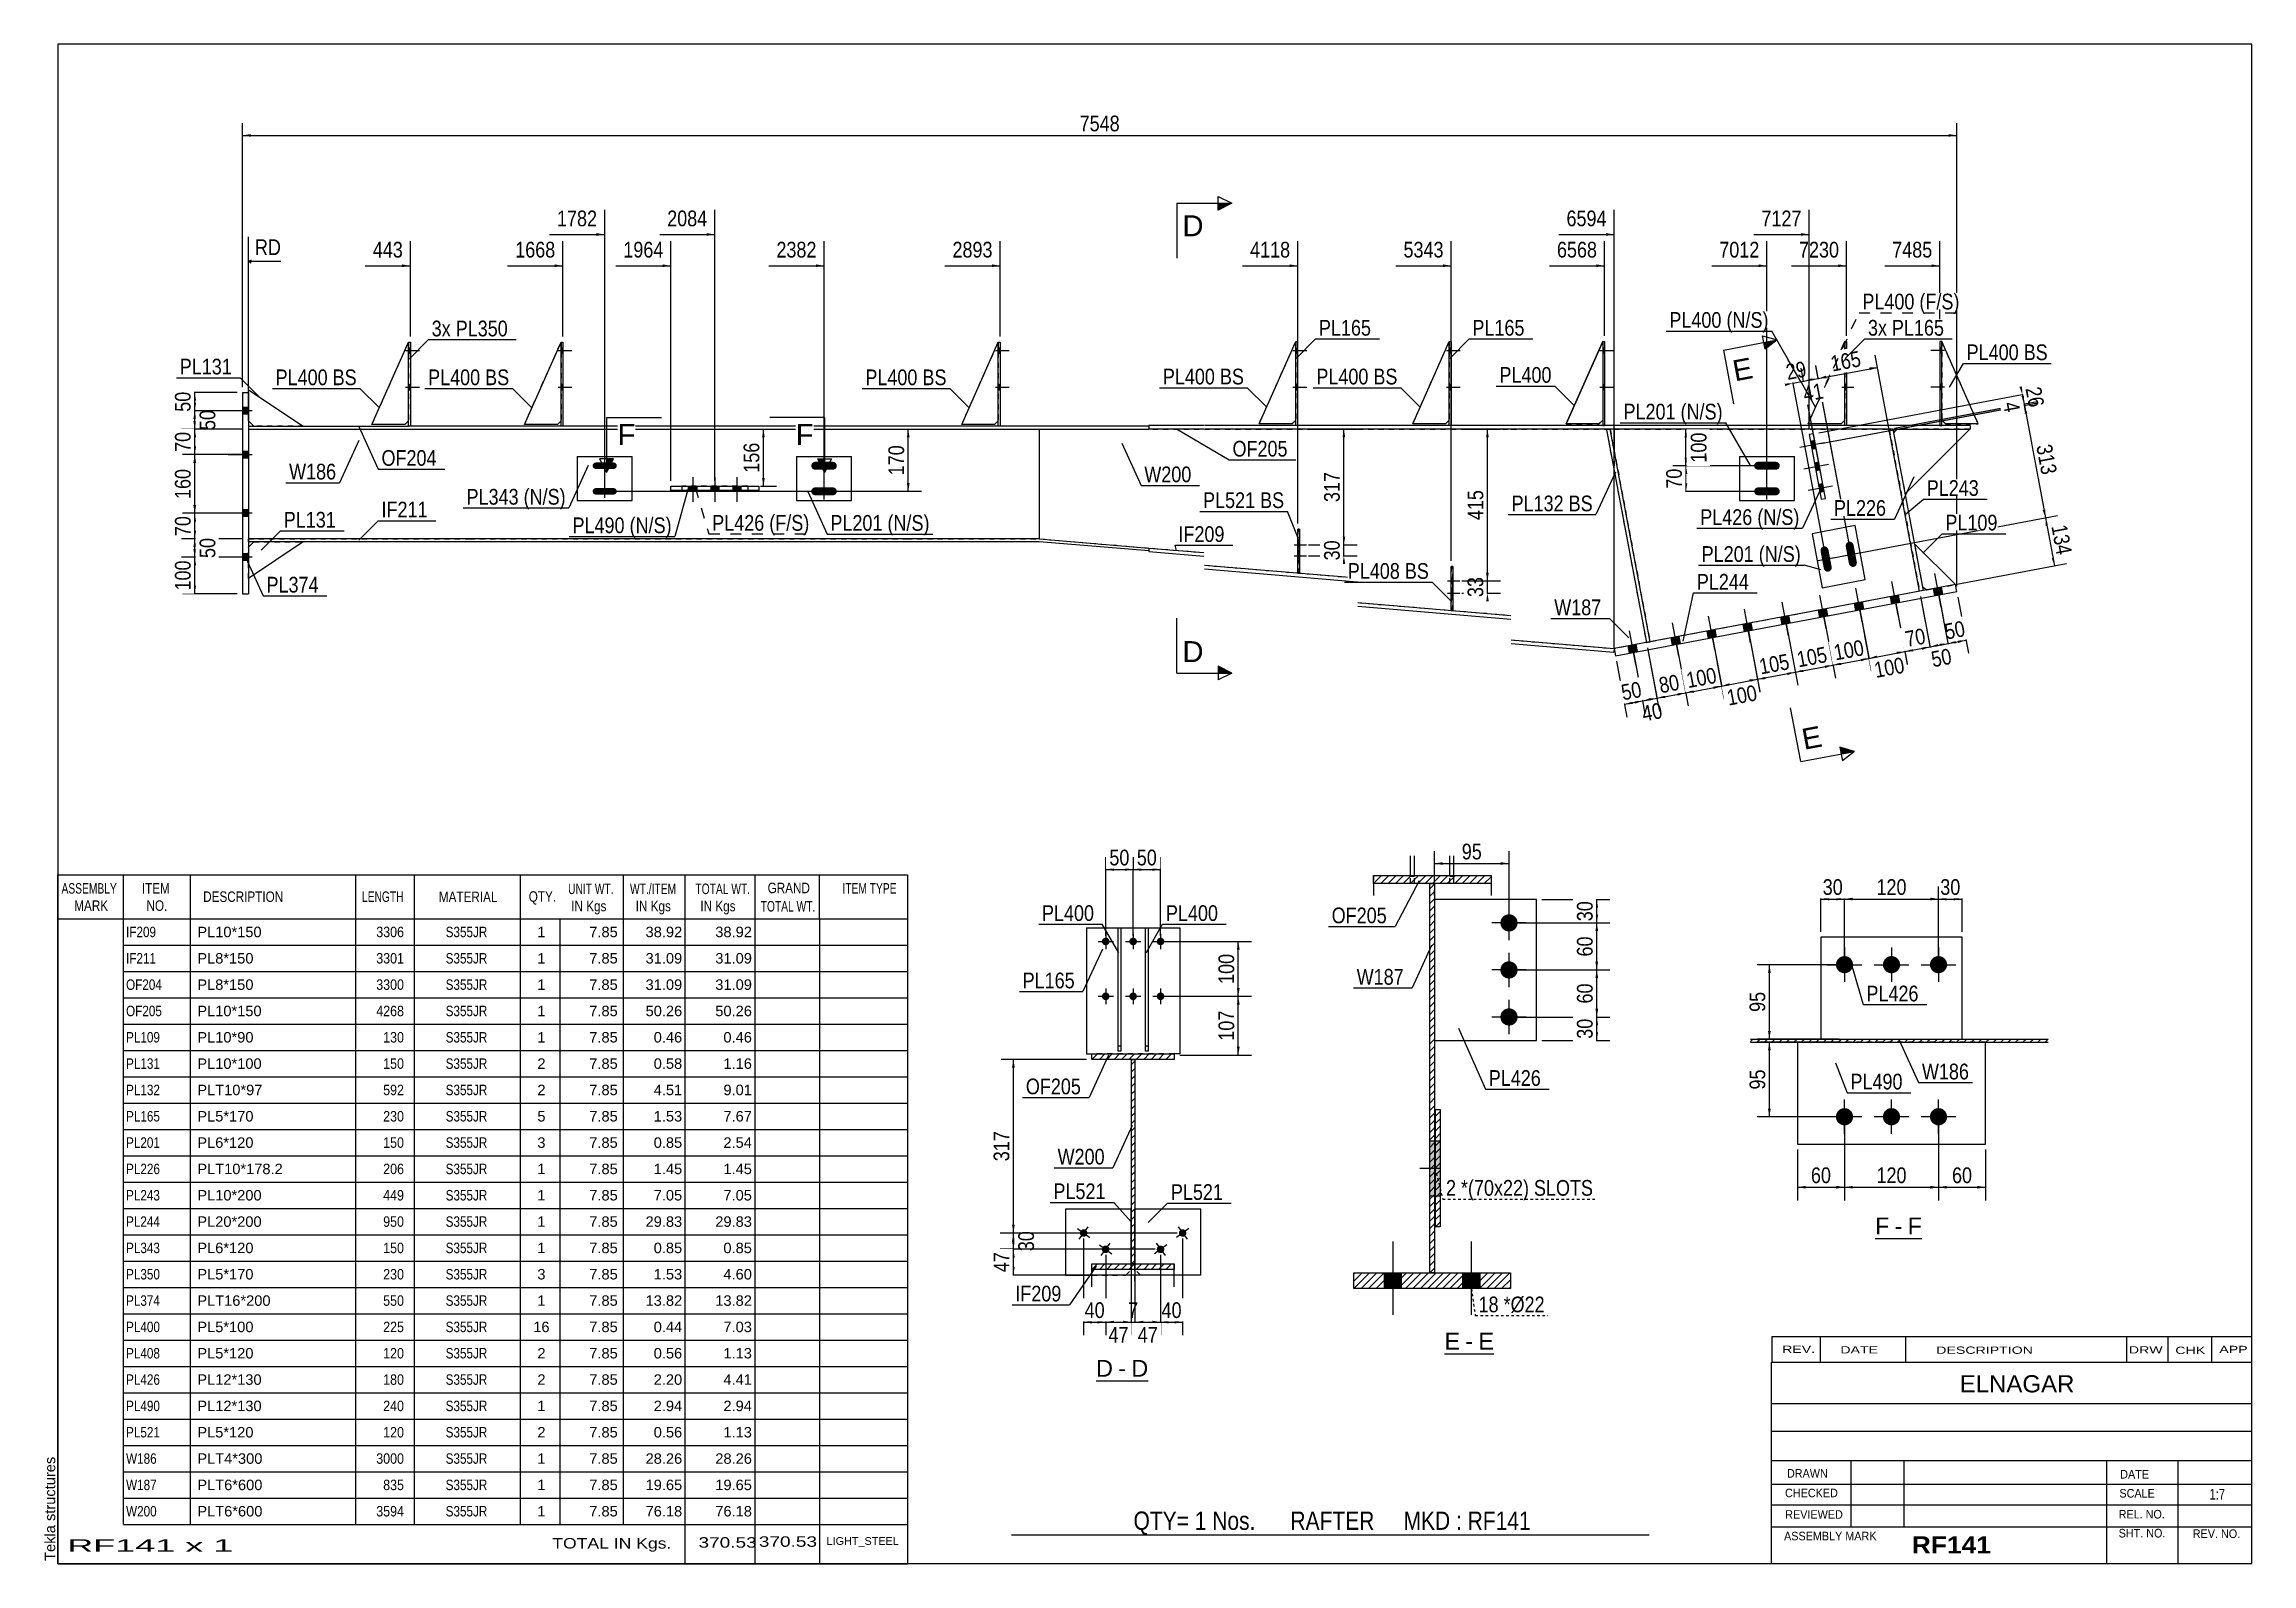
# Model space of a CAD drawing. Header units: millimetres. Extents: x -37 to 365, y -197 to 80.
import ezdxf

# ---------------------------------------------------------------- set-up
doc = ezdxf.new("R2010")
doc.units = ezdxf.units.MM
for name, pattern in [('DXK_LINE_DOT1', [1.8814, 0.9407, -0.9407]), ('DXK_LINE_DOT2', [3.9198, 1.9599, -1.9599]), ('DXK_LINE_DOT4', [0.9408, 0.4704, -0.4704])]:
    doc.linetypes.add(name, pattern=pattern)
doc.styles.add('Arial', font='ARIAL.TTF', dxfattribs={"height": 0.2})
doc.styles.add('Arial Bold', font='ARIALBD.TTF', dxfattribs={"height": 0.2})
doc.styles.add('Arial Narrow', font='ARIALN.TTF', dxfattribs={"height": 0.2})

# ---------------------------------------------------------------- blocks, each defined once
blk = doc.blocks.new('Unknown-627306749-1201')
at = {"color": 5, "linetype": 'Continuous'}
for p, q in [((365.27, 80.19), (-34.73, 80.19)), ((-34.73, 80.19), (-34.73, -196.81)), ((365.27, -196.81), (365.27, 80.19)), ((-34.73, -196.81), (365.27, -196.81))]:
    blk.add_line(p, q, dxfattribs=at)
at = {"color": 174, "linetype": 'Continuous', "style": 'Arial'}
blk.add_text('Tekla structures', height=1.9102, rotation=90, dxfattribs=at).set_placement((-35.23, -196.31))
blk = doc.blocks.new('Unknown-627306749-12 - 1220')
at = {"color": 7, "linetype": 'Continuous'}
blk.add_line((154.54, -163.48), (164.05, -163.48), dxfattribs=at)
at = {"color": 0, "linetype": 'Continuous'}
blk.add_wipeout([(157.62, -162.73), (157.62, -159.53), (154.54, -159.53), (154.54, -162.73)], dxfattribs=at)
blk.add_wipeout([(160.01, -162.73), (160.01, -159.53), (158.58, -159.53), (158.58, -162.73)], dxfattribs=at)
at = {"color": 96, "linetype": 'Continuous', "style": 'Arial'}
blk.add_text('D', height=3.06, dxfattribs=at).set_placement((154.54, -162.73))
at = {"color": 0, "linetype": 'Continuous'}
blk.add_wipeout([(164.05, -162.73), (164.05, -159.53), (160.97, -159.53), (160.97, -162.73)], dxfattribs=at)
at = {"color": 96, "linetype": 'Continuous', "style": 'Arial'}
for s, p in [('D', (160.97, -162.73)), ('-', (158.58, -162.73))]:
    blk.add_text(s, height=3.06, dxfattribs=at).set_placement(p)
blk = doc.blocks.new('Unknown-627306749-13 - 3010')
at = {"color": 7, "linetype": 'Continuous'}
blk.add_line((218.05, -158.54), (227.08, -158.54), dxfattribs=at)
at = {"color": 0, "linetype": 'Continuous'}
blk.add_wipeout([(220.9, -157.79), (220.9, -154.59), (218.05, -154.59), (218.05, -157.79)], dxfattribs=at)
blk.add_wipeout([(223.28, -157.79), (223.28, -154.59), (221.86, -154.59), (221.86, -157.79)], dxfattribs=at)
at = {"color": 96, "linetype": 'Continuous', "style": 'Arial'}
blk.add_text('E', height=3.06, dxfattribs=at).set_placement((218.05, -157.79))
at = {"color": 0, "linetype": 'Continuous'}
blk.add_wipeout([(227.08, -157.79), (227.08, -154.59), (224.24, -154.59), (224.24, -157.79)], dxfattribs=at)
at = {"color": 96, "linetype": 'Continuous', "style": 'Arial'}
for s, p in [('-', (221.86, -157.79)), ('E', (224.24, -157.79))]:
    blk.add_text(s, height=3.06, dxfattribs=at).set_placement(p)
blk = doc.blocks.new('Unknown-627306749-14 - 5216')
at = {"color": 7, "linetype": 'Continuous'}
blk.add_line((296.57, -137.54), (305.12, -137.54), dxfattribs=at)
at = {"color": 0, "linetype": 'Continuous'}
blk.add_wipeout([(299.17, -136.79), (299.17, -133.59), (296.57, -133.59), (296.57, -136.79)], dxfattribs=at)
blk.add_wipeout([(301.56, -136.79), (301.56, -133.59), (300.13, -133.59), (300.13, -136.79)], dxfattribs=at)
at = {"color": 96, "linetype": 'Continuous', "style": 'Arial'}
blk.add_text('F', height=3.06, dxfattribs=at).set_placement((296.57, -136.79))
at = {"color": 0, "linetype": 'Continuous'}
blk.add_wipeout([(305.12, -136.79), (305.12, -133.59), (302.52, -133.59), (302.52, -136.79)], dxfattribs=at)
at = {"color": 96, "linetype": 'Continuous', "style": 'Arial'}
for s, p in [('-', (300.13, -136.79)), ('F', (302.52, -136.79))]:
    blk.add_text(s, height=3.06, dxfattribs=at).set_placement(p)
blk = doc.blocks.new('Part-627306749-1665 - 1576')
at = {"color": 2, "linetype": 'Continuous'}
for p, q in [((164.19, -11.67), (164.14, -12.33)), ((164.19, -11.67), (174.19, -12.5)), ((164.14, -12.33), (174.19, -13.17)), ((174.29, -14.8), (202.18, -17.13)), ((174.29, -15.47), (202.18, -17.8)), ((202.28, -21.62), (230.14, -23.94)), ((202.28, -22.29), (230.14, -24.61)), ((230.24, -28.43), (248.99, -30)), ((230.24, -29.1), (248.94, -30.66)), ((248.99, -30), (248.94, -30.66))]:
    blk.add_line(p, q, dxfattribs=at)
blk = doc.blocks.new('Bolt-627306749-2125 - 1576')
at = {"linetype": 'Continuous'}
for points in [[(191.29, 23.87), (191.29, 24.8), (190.96, 24.8), (190.96, 23.87)], [(191.29, 23.87), (191.29, 24.8), (190.96, 24.8), (190.96, 23.87)], [(191.29, 23.87), (191.29, 24.8), (190.96, 24.8), (190.96, 23.87)], [(191.29, 17.2), (191.29, 18.13), (190.96, 18.13), (190.96, 17.2)], [(191.29, 17.2), (191.29, 18.13), (190.96, 18.13), (190.96, 17.2)], [(191.29, 17.2), (191.29, 18.13), (190.96, 18.13), (190.96, 17.2)]]:
    blk.add_hatch(color=3, dxfattribs=at).paths.add_polyline_path(points)
at = {"color": 3, "linetype": 'Continuous'}
for p, q in [((190.43, 24.33), (192.96, 24.33)), ((190.43, 24.33), (192.96, 24.33)), ((190.43, 24.33), (192.96, 24.33)), ((190.96, 24.8), (191.29, 24.8)), ((190.96, 24.8), (191.29, 24.8)), ((190.96, 24.8), (191.29, 24.8)), ((190.96, 23.87), (191.29, 23.87)), ((190.96, 23.87), (191.29, 23.87)), ((190.96, 23.87), (191.29, 23.87)), ((190.43, 17.67), (192.96, 17.67)), ((190.43, 17.67), (192.96, 17.67)), ((190.43, 17.67), (192.96, 17.67)), ((190.96, 18.13), (191.29, 18.13)), ((190.96, 18.13), (191.29, 18.13)), ((190.96, 18.13), (191.29, 18.13)), ((190.96, 17.2), (191.29, 17.2)), ((190.96, 17.2), (191.29, 17.2)), ((190.96, 17.2), (191.29, 17.2))]:
    blk.add_line(p, q, dxfattribs=at)
blk = doc.blocks.new('Part-627306749-1687 - 1576')
at = {"color": 2, "linetype": 'Continuous'}
for p, q in [((59.95, 5), (69.95, 5)), ((59.95, 5), (59.95, -3)), ((69.95, -3), (69.95, 5)), ((59.95, -3), (69.95, -3))]:
    blk.add_line(p, q, dxfattribs=at)
blk = doc.blocks.new('Part-627306749-2053 - 1576')
at = {"color": 7, "linetype": 'DXK_LINE_DOT1'}
for p, q in [((248.26, 10), (247.61, 9.88)), ((247.61, 9.88), (254.89, -28.89)), ((248.26, 10), (255.55, -28.77))]:
    blk.add_line(p, q, dxfattribs=at)
blk = doc.blocks.new('Part-627306749-1599 - 1576')
at = {"color": 2, "linetype": 'Continuous'}
for p, q in [((292.95, -7.59), (285.08, -9.07)), ((294.79, -17.42), (292.95, -7.59)), ((285.08, -9.07), (286.93, -18.9)), ((286.93, -18.9), (294.79, -17.42))]:
    blk.add_line(p, q, dxfattribs=at)
blk = doc.blocks.new('Part-627306749-1709 - 1576')
at = {"color": 2, "linetype": 'Continuous'}
for p, q in [((248.99, 10), (248.99, 6.12)), ((299.14, 10), (299.16, 9.88)), ((248.99, -30), (248.99, 2.51))]:
    blk.add_line(p, q, dxfattribs=at)
at = {"color": 7, "linetype": 'DXK_LINE_DOT1'}
for p, q in [((248.99, 10), (299.14, 10)), ((299.16, 9.88), (304.69, -19.54)), ((248.99, 6.12), (248.99, 2.51)), ((304.69, -19.54), (248.99, -30))]:
    blk.add_line(p, q, dxfattribs=at)
blk = doc.blocks.new('Bolt-627306749-2127 - 1576')
at = {"linetype": 'Continuous'}
for points in [[(-1.07, 13.93), (-1.07, 12.73), (0, 12.73), (0, 13.93)], [(-1.07, 13.93), (-1.07, 12.73), (0, 12.73), (0, 13.93)], [(-1.07, 5.93), (-1.07, 4.73), (0, 4.73), (0, 5.93)], [(-1.07, 5.93), (-1.07, 4.73), (0, 4.73), (0, 5.93)], [(-1.07, -4.73), (-1.07, -5.93), (0, -5.93), (0, -4.73)], [(-1.07, -4.73), (-1.07, -5.93), (0, -5.93), (0, -4.73)], [(-1.07, -12.73), (-1.07, -13.93), (0, -13.93), (0, -12.73)], [(-1.07, -12.73), (-1.07, -13.93), (0, -13.93), (0, -12.73)]]:
    blk.add_hatch(color=3, dxfattribs=at).paths.add_polyline_path(points)
at = {"color": 3, "linetype": 'Continuous'}
for p, q in [((0.67, 13.33), (-3.67, 13.33)), ((0.67, 13.33), (-3.67, 13.33)), ((0, 13.93), (-1.07, 13.93)), ((0, 13.93), (-1.07, 13.93)), ((0, 12.73), (-1.07, 12.73)), ((0, 12.73), (-1.07, 12.73)), ((0.67, 5.33), (-3.67, 5.33)), ((0.67, 5.33), (-3.67, 5.33)), ((0, 5.93), (-1.07, 5.93)), ((0, 5.93), (-1.07, 5.93)), ((0, 4.73), (-1.07, 4.73)), ((0, 4.73), (-1.07, 4.73)), ((0.67, -5.33), (-3.67, -5.33)), ((0.67, -5.33), (-3.67, -5.33)), ((0, -4.73), (-1.07, -4.73)), ((0, -4.73), (-1.07, -4.73)), ((0, -5.93), (-1.07, -5.93)), ((0, -5.93), (-1.07, -5.93)), ((0.67, -13.33), (-3.67, -13.33)), ((0.67, -13.33), (-3.67, -13.33)), ((0, -12.73), (-1.07, -12.73)), ((0, -12.73), (-1.07, -12.73)), ((0, -13.93), (-1.07, -13.93)), ((0, -13.93), (-1.07, -13.93))]:
    blk.add_line(p, q, dxfattribs=at)
blk = doc.blocks.new('Part-627306749-1621 - 1576')
at = {"color": 2, "linetype": 'Continuous'}
for p, q in [((248.26, 10), (247.61, 9.88)), ((247.61, 9.88), (254.89, -28.89)), ((255.55, -28.77), (248.26, 10)), ((254.89, -28.89), (255.55, -28.77))]:
    blk.add_line(p, q, dxfattribs=at)
blk = doc.blocks.new('Bolt-627306749-2129 - 1576')
at = {"color": 3, "linetype": 'DXK_LINE_DOT2'}
for p, q in [((218.64, -17.67), (220.84, -17.67)), ((218.64, -19.9), (220.84, -19.9)), ((219.28, -17.2), (219.61, -17.2)), ((219.28, -18.13), (219.61, -18.13)), ((219.28, -19.43), (219.61, -19.43)), ((219.28, -20.36), (219.61, -20.36))]:
    blk.add_line(p, q, dxfattribs=at)
blk = doc.blocks.new('Part-627306749-1731 - 1576')
at = {"color": 2, "linetype": 'Continuous'}
for p, q in [((144.19, 10), (144.19, -10)), ((248.99, 10), (248.99, 6.12)), ((248.99, -30), (248.99, 2.51))]:
    blk.add_line(p, q, dxfattribs=at)
at = {"color": 7, "linetype": 'DXK_LINE_DOT1'}
for p, q in [((144.19, 10), (174.19, 10)), ((174.29, 10), (202.18, 10)), ((202.28, 10), (230.14, 10)), ((230.24, 10), (248.99, 10)), ((248.99, -30), (248.99, 2.51)), ((144.19, -10), (174.19, -12.5)), ((174.29, -14.8), (202.18, -17.13)), ((202.28, -21.62), (230.14, -23.94)), ((230.24, -28.43), (248.99, -30))]:
    blk.add_line(p, q, dxfattribs=at)
blk = doc.blocks.new('Bolt-627306749-2121 - 1576')
at = {"linetype": 'Continuous'}
for points in [[(219.28, 23.87), (219.28, 24.8), (218.94, 24.8), (218.94, 23.87)], [(219.28, 23.87), (219.28, 24.8), (218.94, 24.8), (218.94, 23.87)], [(219.28, 23.87), (219.28, 24.8), (218.94, 24.8), (218.94, 23.87)], [(219.28, 17.2), (219.28, 18.13), (218.94, 18.13), (218.94, 17.2)], [(219.28, 17.2), (219.28, 18.13), (218.94, 18.13), (218.94, 17.2)], [(219.28, 17.2), (219.28, 18.13), (218.94, 18.13), (218.94, 17.2)]]:
    blk.add_hatch(color=3, dxfattribs=at).paths.add_polyline_path(points)
at = {"color": 3, "linetype": 'Continuous'}
for p, q in [((218.41, 24.33), (220.94, 24.33)), ((218.41, 24.33), (220.94, 24.33)), ((218.41, 24.33), (220.94, 24.33)), ((218.94, 24.8), (219.28, 24.8)), ((218.94, 24.8), (219.28, 24.8)), ((218.94, 24.8), (219.28, 24.8)), ((218.94, 23.87), (219.28, 23.87)), ((218.94, 23.87), (219.28, 23.87)), ((218.94, 23.87), (219.28, 23.87)), ((218.41, 17.67), (220.94, 17.67)), ((218.41, 17.67), (220.94, 17.67)), ((218.41, 17.67), (220.94, 17.67)), ((218.94, 18.13), (219.28, 18.13)), ((218.94, 18.13), (219.28, 18.13)), ((218.94, 18.13), (219.28, 18.13)), ((218.94, 17.2), (219.28, 17.2)), ((218.94, 17.2), (219.28, 17.2)), ((218.94, 17.2), (219.28, 17.2))]:
    blk.add_line(p, q, dxfattribs=at)
blk = doc.blocks.new('Part-627306749-1643 - 1576')
at = {"color": 2, "linetype": 'Continuous'}
for p, q in [((299.82, 10), (299.16, 9.88)), ((304.69, -19.54), (299.16, 9.88)), ((299.82, 10), (305.34, -19.42)), ((305.34, -19.42), (304.69, -19.54))]:
    blk.add_line(p, q, dxfattribs=at)
blk = doc.blocks.new('Part-627306749-1753 - 1576')
at = {"color": 2, "linetype": 'Continuous'}
for p, q in [((164.19, 10.67), (164.19, 10)), ((174.19, 10.67), (164.19, 10.67)), ((174.19, 10), (164.19, 10)), ((190.96, 10.67), (174.29, 10.67)), ((202.18, 10), (174.29, 10)), ((202.18, 10.67), (191.29, 10.67)), ((218.94, 10.67), (202.28, 10.67)), ((230.14, 10), (202.28, 10)), ((230.14, 10.67), (219.28, 10.67)), ((246.91, 10.67), (230.24, 10.67)), ((299.82, 10), (230.24, 10)), ((291.05, 10.67), (247.24, 10.67)), ((308.39, 10.67), (291.39, 10.67)), ((299.82, 10), (313.94, 10)), ((313.94, 10.67), (308.72, 10.67)), ((313.94, 10.67), (313.94, 10))]:
    blk.add_line(p, q, dxfattribs=at)
at = {"color": 7, "linetype": 'DXK_LINE_DOT1'}
for p, q in [((191.29, 10.67), (190.96, 10.67)), ((219.28, 10.67), (218.94, 10.67)), ((247.24, 10.67), (246.91, 10.67)), ((291.39, 10.67), (291.05, 10.67)), ((299.82, 10), (299.82, 10)), ((299.82, 10), (299.82, 10)), ((308.72, 10.67), (308.39, 10.67))]:
    blk.add_line(p, q, dxfattribs=at)
blk = doc.blocks.new('Bolt-627306749-2128 - 1576')
at = {"linetype": 'Continuous'}
for points in [[(107.07, 2.81), (107.23, 3.05), (107.28, 3.33), (107.23, 3.61), (107.07, 3.85), (106.83, 4.01), (106.55, 4.07), (103.35, 4.07), (103.07, 4.01), (102.83, 3.85), (102.67, 3.61), (102.62, 3.33), (102.67, 3.05), (102.83, 2.81), (103.07, 2.66), (103.35, 2.6), (106.55, 2.6), (106.83, 2.66)], [(107.07, -1.85), (107.23, -1.61), (107.28, -1.33), (107.23, -1.05), (107.07, -0.82), (106.83, -0.66), (106.55, -0.6), (103.35, -0.6), (103.07, -0.66), (102.83, -0.82), (102.67, -1.05), (102.62, -1.33), (102.67, -1.61), (102.83, -1.85), (103.07, -2.01), (103.35, -2.07), (106.55, -2.07), (106.83, -2.01)]]:
    blk.add_hatch(color=3, dxfattribs=at).paths.add_polyline_path(points)
at = {"color": 3, "linetype": 'Continuous'}
for p, q in [((104.95, 1.87), (104.95, 4.8)), ((103.48, 3.33), (106.42, 3.33)), ((104.95, -2.8), (104.95, 0.13)), ((103.48, -1.33), (106.42, -1.33))]:
    blk.add_line(p, q, dxfattribs=at)
blk = doc.blocks.new('Part-627306749-2192 - 1576')
at = {"color": 2, "linetype": 'Continuous'}
for p, q in [((184.29, 11), (190.96, 26)), ((190.29, 11), (184.29, 11)), ((190.96, 11.67), (190.29, 11))]:
    blk.add_line(p, q, dxfattribs=at)
blk = doc.blocks.new('Part-627306749-1957 - 1576')
at = {"color": 2, "linetype": 'Continuous'}
for p, q in [((246.91, 26), (240.24, 11)), ((240.24, 11), (240.26, 11))]:
    blk.add_line(p, q, dxfattribs=at)
at = {"color": 7, "linetype": 'DXK_LINE_DOT1'}
for p, q in [((246.91, 26), (246.91, 11.67)), ((240.26, 11), (246.24, 11)), ((246.91, 11.67), (246.24, 11))]:
    blk.add_line(p, q, dxfattribs=at)
blk = doc.blocks.new('Part-627306749-1758 - 1576')
at = {"color": 2, "linetype": 'Continuous'}
for p, q in [((99.95, 5), (109.95, 5)), ((99.95, 5), (99.95, -3)), ((109.95, -3), (109.95, 5)), ((99.95, -3), (109.95, -3))]:
    blk.add_line(p, q, dxfattribs=at)
blk = doc.blocks.new('Part-627306749-2097 - 1576')
at = {"color": 2, "linetype": 'Continuous'}
for p, q in [((311.24, -18.31), (248.99, -30)), ((249.24, -31.31), (311.49, -19.62)), ((311.49, -19.62), (311.24, -18.31)), ((248.99, -30), (249.24, -31.31))]:
    blk.add_line(p, q, dxfattribs=at)
blk = doc.blocks.new('Part-627306749-1763 - 1576')
at = {"color": 2, "linetype": 'Continuous'}
for p, q in [((40.22, -10), (0, -10)), ((40.22, -10.53), (0, -10.53)), ((119.95, -10), (40.32, -10)), ((119.95, -10.53), (40.32, -10.53)), ((144.19, -10), (120.05, -10)), ((144.17, -10.53), (120.05, -10.53)), ((164.15, -12.2), (144.17, -10.53)), ((144.19, -10), (164.19, -11.67)), ((164.19, -11.67), (164.15, -12.2))]:
    blk.add_line(p, q, dxfattribs=at)
at = {"color": 7, "linetype": 'DXK_LINE_DOT1'}
blk.add_line((0, -10.53), (0, -10), dxfattribs=at)
blk = doc.blocks.new('Part-627306749-1768 - 1576')
at = {"color": 2, "linetype": 'Continuous'}
for p, q in [((0, 10.53), (29.19, 10.53)), ((0, 10), (40.22, 10)), ((40.22, 10.53), (29.52, 10.53)), ((56.99, 10.53), (40.32, 10.53)), ((40.32, 10), (119.95, 10)), ((119.95, 10.53), (57.32, 10.53)), ((136.72, 10.53), (120.05, 10.53)), ((120.05, 10), (164.19, 10)), ((164.19, 10.53), (137.05, 10.53)), ((164.19, 10.53), (164.19, 10))]:
    blk.add_line(p, q, dxfattribs=at)
at = {"color": 7, "linetype": 'DXK_LINE_DOT1'}
for p, q in [((0, 10.53), (0, 10)), ((29.52, 10.53), (29.19, 10.53)), ((57.32, 10.53), (56.99, 10.53)), ((137.05, 10.53), (136.72, 10.53))]:
    blk.add_line(p, q, dxfattribs=at)
blk = doc.blocks.new('Part-627306749-2288 - 1576')
at = {"color": 2, "linetype": 'Continuous'}
for p, q in [((218.94, 10.67), (218.94, 26)), ((218.94, 26), (219.28, 26)), ((219.28, 26), (219.28, 10.67)), ((219.28, 10.67), (218.94, 10.67))]:
    blk.add_line(p, q, dxfattribs=at)
blk = doc.blocks.new('Part-627306749-1925 - 1576')
at = {"color": 2, "linetype": 'Continuous'}
for p, q in [((77.04, -1.2), (77.04, -0.4)), ((77.04, -0.4), (93.04, -0.4)), ((93.04, -1.2), (77.04, -1.2)), ((93.04, -0.4), (93.04, -1.2))]:
    blk.add_line(p, q, dxfattribs=at)
blk = doc.blocks.new('Part-627306749-1790 - 1576')
at = {"color": 7, "linetype": 'DXK_LINE_DOT1'}
for p, q in [((22.52, 10.87), (29.19, 25.87)), ((29.19, 25.87), (29.19, 11.53)), ((28.52, 10.87), (22.52, 10.87)), ((29.19, 11.53), (28.52, 10.87))]:
    blk.add_line(p, q, dxfattribs=at)
blk = doc.blocks.new('Part-627306749-1795 - 1576')
at = {"color": 7, "linetype": 'DXK_LINE_DOT1'}
for p, q in [((212.28, 11), (218.94, 26)), ((218.94, 26), (218.94, 11.67)), ((218.28, 11), (212.28, 11)), ((218.94, 11.67), (218.28, 11))]:
    blk.add_line(p, q, dxfattribs=at)
blk = doc.blocks.new('Bolt-627306749-2122 - 1576')
at = {"linetype": 'Continuous'}
for points in [[(291.39, 23.87), (291.39, 24.8), (291.05, 24.8), (291.05, 23.87)], [(291.39, 23.87), (291.39, 24.8), (291.05, 24.8), (291.05, 23.87)], [(291.39, 23.87), (291.39, 24.8), (291.05, 24.8), (291.05, 23.87)], [(291.39, 17.2), (291.39, 18.13), (291.05, 18.13), (291.05, 17.2)], [(291.39, 17.2), (291.39, 18.13), (291.05, 18.13), (291.05, 17.2)], [(291.39, 17.2), (291.39, 18.13), (291.05, 18.13), (291.05, 17.2)]]:
    blk.add_hatch(color=3, dxfattribs=at).paths.add_polyline_path(points)
at = {"color": 3, "linetype": 'Continuous'}
for p, q in [((290.52, 24.33), (292.72, 24.33)), ((290.52, 24.33), (292.72, 24.33)), ((290.52, 24.33), (292.72, 24.33)), ((291.05, 24.8), (291.39, 24.8)), ((291.05, 24.8), (291.39, 24.8)), ((291.05, 24.8), (291.39, 24.8)), ((291.05, 23.87), (291.39, 23.87)), ((291.05, 23.87), (291.39, 23.87)), ((291.05, 23.87), (291.39, 23.87)), ((290.52, 17.67), (292.72, 17.67)), ((290.52, 17.67), (292.72, 17.67)), ((290.52, 17.67), (292.72, 17.67)), ((291.05, 18.13), (291.39, 18.13)), ((291.05, 18.13), (291.39, 18.13)), ((291.05, 18.13), (291.39, 18.13)), ((291.05, 17.2), (291.39, 17.2)), ((291.05, 17.2), (291.39, 17.2)), ((291.05, 17.2), (291.39, 17.2))]:
    blk.add_line(p, q, dxfattribs=at)
blk = doc.blocks.new('Part-627306749-1881 - 1576')
at = {"color": 7, "linetype": 'DXK_LINE_DOT1'}
for p, q in [((50.32, 10.87), (56.99, 25.87)), ((56.99, 25.87), (56.99, 11.53)), ((56.32, 10.87), (50.32, 10.87)), ((56.99, 11.53), (56.32, 10.87))]:
    blk.add_line(p, q, dxfattribs=at)
blk = doc.blocks.new('Part-627306749-1817 - 1576')
at = {"color": 7, "linetype": 'DXK_LINE_DOT1'}
for p, q in [((219.28, -15.03), (219.28, -23.03)), ((219.61, -15.03), (219.28, -15.03)), ((219.61, -23.03), (219.61, -15.03)), ((219.28, -22.36), (219.61, -22.36)), ((219.28, -23.03), (219.61, -23.03))]:
    blk.add_line(p, q, dxfattribs=at)
blk = doc.blocks.new('Part-627306749-1822 - 1576')
at = {"color": 2, "linetype": 'Continuous'}
for p, q in [((284.39, 11), (291.05, 26)), ((290.39, 11), (284.39, 11)), ((291.05, 11.67), (290.39, 11))]:
    blk.add_line(p, q, dxfattribs=at)
at = {"color": 7, "linetype": 'DXK_LINE_DOT1'}
blk.add_line((291.05, 26), (291.05, 11.67), dxfattribs=at)
blk = doc.blocks.new('Part-627306749-1844 - 1576')
at = {"color": 2, "linetype": 'Continuous'}
for p, q in [((130.05, 10.87), (136.72, 25.87)), ((136.05, 10.87), (130.05, 10.87)), ((136.72, 11.53), (136.05, 10.87))]:
    blk.add_line(p, q, dxfattribs=at)
at = {"color": 7, "linetype": 'DXK_LINE_DOT1'}
blk.add_line((136.72, 25.87), (136.72, 11.53), dxfattribs=at)
blk = doc.blocks.new('Part-627306749-1849 - 1576')
at = {"color": 7, "linetype": 'DXK_LINE_DOT1'}
for p, q in [((130.05, 10.87), (136.72, 25.87)), ((136.05, 10.87), (130.05, 10.87)), ((136.72, 11.53), (136.05, 10.87))]:
    blk.add_line(p, q, dxfattribs=at)
blk = doc.blocks.new('Bolt-627306749-2126 - 1576')
at = {"linetype": 'Continuous'}
for points in [[(287.5, -11.38), (287.21, -11.38), (286.95, -11.49), (286.74, -11.69), (286.63, -11.95), (286.63, -12.24), (287.22, -15.38), (287.33, -15.65), (287.53, -15.85), (287.79, -15.97), (288.08, -15.97), (288.34, -15.86), (288.55, -15.66), (288.66, -15.4), (288.66, -15.11), (288.07, -11.97), (287.96, -11.7), (287.76, -11.5)], [(292.09, -10.52), (291.8, -10.52), (291.54, -10.63), (291.33, -10.83), (291.22, -11.09), (291.22, -11.38), (291.81, -14.52), (291.91, -14.79), (292.11, -14.99), (292.38, -15.1), (292.66, -15.11), (292.93, -15), (293.13, -14.8), (293.24, -14.54), (293.25, -14.25), (292.66, -11.11), (292.55, -10.84), (292.35, -10.64)]]:
    blk.add_hatch(color=3, dxfattribs=at).paths.add_polyline_path(points)
at = {"color": 3, "linetype": 'Continuous'}
for p, q in [((292.5, -14.26), (291.96, -11.37)), ((286.2, -13.95), (289.09, -13.4)), ((287.92, -15.12), (287.37, -12.23)), ((290.79, -13.08), (293.67, -12.54))]:
    blk.add_line(p, q, dxfattribs=at)
blk = doc.blocks.new('Part-627306749-1871 - 1576')
at = {"color": 2, "linetype": 'Continuous'}
for p, q in [((285.32, 9.16), (284.54, 9.01)), ((284.54, 9.01), (286.75, -2.79)), ((287.54, -2.64), (285.32, 9.16)), ((286.75, -2.79), (287.54, -2.64))]:
    blk.add_line(p, q, dxfattribs=at)
blk = doc.blocks.new('Part-627306749-1876 - 1576')
at = {"color": 2, "linetype": 'Continuous'}
for p, q in [((56.99, 10.53), (56.99, 25.87)), ((56.99, 25.87), (57.32, 25.87)), ((57.32, 25.87), (57.32, 10.53)), ((57.32, 10.53), (56.99, 10.53))]:
    blk.add_line(p, q, dxfattribs=at)
blk = doc.blocks.new('Part-627306749-2031 - 1576')
at = {"color": 2, "linetype": 'Continuous'}
for p, q in [((315.39, 11), (308.72, 26)), ((309.39, 11), (308.72, 11.67)), ((315.39, 11), (309.39, 11))]:
    blk.add_line(p, q, dxfattribs=at)
blk = doc.blocks.new('Part-627306749-1903 - 1576')
at = {"color": 7, "linetype": 'DXK_LINE_DOT1'}
for p, q in [((91.04, -0.4), (79.04, -0.4)), ((79.04, -0.4), (79.04, -1.2)), ((91.04, -1.2), (79.04, -1.2)), ((91.04, -0.4), (91.04, -1.2))]:
    blk.add_line(p, q, dxfattribs=at)
blk = doc.blocks.new('Part-627306749-2011 - 1576')
at = {"color": 2, "linetype": 'Continuous'}
for p, q in [((22.52, 10.87), (29.19, 25.87)), ((28.52, 10.87), (22.52, 10.87)), ((29.19, 11.53), (28.52, 10.87))]:
    blk.add_line(p, q, dxfattribs=at)
blk = doc.blocks.new('Part-627306749-1947 - 1576')
at = {"color": 2, "linetype": 'Continuous'}
for p, q in [((219.28, -23.03), (219.28, -15.03)), ((219.28, -15.03), (219.61, -15.03)), ((219.61, -15.03), (219.61, -23.03)), ((219.61, -23.03), (219.28, -23.03))]:
    blk.add_line(p, q, dxfattribs=at)
blk = doc.blocks.new('Part-627306749-2016 - 1576')
at = {"color": 2, "linetype": 'Continuous'}
for p, q in [((212.28, 11), (218.94, 26)), ((218.28, 11), (212.28, 11)), ((218.94, 11.67), (218.28, 11))]:
    blk.add_line(p, q, dxfattribs=at)
blk = doc.blocks.new('Part-627306749-1952 - 1576')
at = {"color": 7, "linetype": 'DXK_LINE_DOT1'}
for p, q in [((308.72, 26), (308.72, 11.67)), ((315.39, 11), (308.72, 26)), ((308.72, 11.67), (309.39, 11)), ((309.39, 11), (315.39, 11))]:
    blk.add_line(p, q, dxfattribs=at)
blk = doc.blocks.new('Part-627306749-2026 - 1576')
at = {"color": 2, "linetype": 'Continuous'}
for p, q in [((50.32, 10.87), (56.99, 25.87)), ((56.32, 10.87), (50.32, 10.87)), ((56.99, 11.53), (56.32, 10.87))]:
    blk.add_line(p, q, dxfattribs=at)
blk = doc.blocks.new('Part-627306749-1962 - 1576')
at = {"color": 7, "linetype": 'DXK_LINE_DOT1'}
for p, q in [((184.29, 11), (190.96, 26)), ((190.96, 26), (190.96, 11.67)), ((190.29, 11), (184.29, 11)), ((190.96, 11.67), (190.29, 11))]:
    blk.add_line(p, q, dxfattribs=at)
blk = doc.blocks.new('Bolt-627306749-2133 - 1576')
at = {"linetype": 'Continuous'}
for points in [[(81.77, -0.4), (80.31, -0.4), (80.31, -1.2), (81.77, -1.2)], [(85.77, -0.4), (84.31, -0.4), (84.31, -1.2), (85.77, -1.2)], [(89.77, -0.4), (88.31, -0.4), (88.31, -1.2), (89.77, -1.2)]]:
    blk.add_hatch(color=3, dxfattribs=at).paths.add_polyline_path(points)
at = {"color": 3, "linetype": 'Continuous'}
for p, q in [((81.04, 1.27), (81.04, -3.27)), ((85.04, 1.27), (85.04, -3.27)), ((89.04, 1.27), (89.04, -3.27)), ((80.31, -0.4), (80.31, -1.2)), ((81.77, -0.4), (81.77, -1.2)), ((84.31, -0.4), (84.31, -1.2)), ((85.77, -0.4), (85.77, -1.2)), ((88.31, -0.4), (88.31, -1.2)), ((89.77, -0.4), (89.77, -1.2))]:
    blk.add_line(p, q, dxfattribs=at)
blk = doc.blocks.new('Part-627306749-2197 - 1576')
at = {"color": 2, "linetype": 'Continuous'}
for p, q in [((240.26, 11), (246.91, 25.96)), ((246.26, 11), (240.26, 11)), ((246.91, 11.65), (246.26, 11))]:
    blk.add_line(p, q, dxfattribs=at)
at = {"color": 7, "linetype": 'DXK_LINE_DOT1'}
for p, q in [((246.93, 26), (246.91, 25.96)), ((246.93, 26), (246.93, 11.67)), ((246.93, 11.67), (246.91, 11.65))]:
    blk.add_line(p, q, dxfattribs=at)
blk = doc.blocks.new('Part-627306749-1984 - 1576')
at = {"color": 7, "linetype": 'DXK_LINE_DOT1'}
for p, q in [((191.31, -8.22), (191.31, -16.22)), ((191.64, -8.22), (191.31, -8.22)), ((191.64, -16.22), (191.64, -8.22)), ((191.31, -15.55), (191.64, -15.55)), ((191.31, -16.22), (191.64, -16.22))]:
    blk.add_line(p, q, dxfattribs=at)
blk = doc.blocks.new('Part-627306749-2006 - 1576')
at = {"color": 2, "linetype": 'Continuous'}
for p, q in [((191.31, -16.22), (191.31, -8.22)), ((191.31, -8.22), (191.64, -8.22)), ((191.64, -8.22), (191.64, -16.22)), ((191.64, -16.22), (191.31, -16.22))]:
    blk.add_line(p, q, dxfattribs=at)
blk = doc.blocks.new('Part-627306749-2075 - 1576')
at = {"color": 2, "linetype": 'Continuous'}
for p, q in [((300.48, 10), (299.94, 9.34)), ((302.03, -1.79), (313.82, 10))]:
    blk.add_line(p, q, dxfattribs=at)
at = {"color": 7, "linetype": 'DXK_LINE_DOT1'}
for p, q in [((299.94, 9.34), (302.03, -1.79)), ((313.82, 10), (300.48, 10))]:
    blk.add_line(p, q, dxfattribs=at)
blk = doc.blocks.new('Part-627306749-2119 - 1576')
at = {"color": 2, "linetype": 'Continuous'}
for p, q in [((311.24, -18.31), (303.74, -10.9)), ((305.22, -18.76), (306, -19.29))]:
    blk.add_line(p, q, dxfattribs=at)
at = {"color": 7, "linetype": 'DXK_LINE_DOT1'}
for p, q in [((303.74, -10.9), (305.22, -18.76)), ((306, -19.29), (311.24, -18.31))]:
    blk.add_line(p, q, dxfattribs=at)
blk = doc.blocks.new('Bolt-627306749-2120 - 1576')
at = {"linetype": 'Continuous'}
for points in [[(29.52, 23.87), (29.52, 24.8), (29.19, 24.8), (29.19, 23.87)], [(29.52, 23.87), (29.52, 24.8), (29.19, 24.8), (29.19, 23.87)], [(29.52, 23.87), (29.52, 24.8), (29.19, 24.8), (29.19, 23.87)], [(29.52, 17.2), (29.52, 18.13), (29.19, 18.13), (29.19, 17.2)], [(29.52, 17.2), (29.52, 18.13), (29.19, 18.13), (29.19, 17.2)], [(29.52, 17.2), (29.52, 18.13), (29.19, 18.13), (29.19, 17.2)]]:
    blk.add_hatch(color=3, dxfattribs=at).paths.add_polyline_path(points)
at = {"color": 3, "linetype": 'Continuous'}
for p, q in [((28.66, 24.33), (31.19, 24.33)), ((28.66, 24.33), (31.19, 24.33)), ((28.66, 24.33), (31.19, 24.33)), ((29.19, 24.8), (29.52, 24.8)), ((29.19, 24.8), (29.52, 24.8)), ((29.19, 24.8), (29.52, 24.8)), ((29.19, 23.87), (29.52, 23.87)), ((29.19, 23.87), (29.52, 23.87)), ((29.19, 23.87), (29.52, 23.87)), ((28.66, 17.67), (31.19, 17.67)), ((28.66, 17.67), (31.19, 17.67)), ((28.66, 17.67), (31.19, 17.67)), ((29.19, 18.13), (29.52, 18.13)), ((29.19, 18.13), (29.52, 18.13)), ((29.19, 18.13), (29.52, 18.13)), ((29.19, 17.2), (29.52, 17.2)), ((29.19, 17.2), (29.52, 17.2)), ((29.19, 17.2), (29.52, 17.2))]:
    blk.add_line(p, q, dxfattribs=at)
blk = doc.blocks.new('Bolt-627306749-2123 - 1576')
at = {"linetype": 'Continuous'}
for points in [[(247.24, 23.87), (247.24, 24.8), (246.91, 24.8), (246.91, 23.87)], [(247.24, 23.87), (247.24, 24.8), (246.91, 24.8), (246.91, 23.87)], [(247.24, 23.87), (247.24, 24.8), (246.91, 24.8), (246.91, 23.87)], [(247.24, 17.2), (247.24, 18.13), (246.91, 18.13), (246.91, 17.2)], [(247.24, 17.2), (247.24, 18.13), (246.91, 18.13), (246.91, 17.2)], [(247.24, 17.2), (247.24, 18.13), (246.91, 18.13), (246.91, 17.2)]]:
    blk.add_hatch(color=3, dxfattribs=at).paths.add_polyline_path(points)
at = {"color": 3, "linetype": 'Continuous'}
for p, q in [((246.38, 24.33), (248.91, 24.33)), ((246.38, 24.33), (248.91, 24.33)), ((246.38, 24.33), (248.91, 24.33)), ((246.91, 24.8), (247.24, 24.8)), ((246.91, 24.8), (247.24, 24.8)), ((246.91, 24.8), (247.24, 24.8)), ((246.91, 23.87), (247.24, 23.87)), ((246.91, 23.87), (247.24, 23.87)), ((246.91, 23.87), (247.24, 23.87)), ((246.38, 17.67), (248.91, 17.67)), ((246.38, 17.67), (248.91, 17.67)), ((246.38, 17.67), (248.91, 17.67)), ((246.91, 18.13), (247.24, 18.13)), ((246.91, 18.13), (247.24, 18.13)), ((246.91, 18.13), (247.24, 18.13)), ((246.91, 17.2), (247.24, 17.2)), ((246.91, 17.2), (247.24, 17.2)), ((246.91, 17.2), (247.24, 17.2))]:
    blk.add_line(p, q, dxfattribs=at)
blk = doc.blocks.new('Bolt-627306749-2124 - 1576')
at = {"linetype": 'Continuous'}
for points in [[(308.72, 23.87), (308.72, 24.8), (308.39, 24.8), (308.39, 23.87)], [(308.72, 23.87), (308.72, 24.8), (308.39, 24.8), (308.39, 23.87)], [(308.72, 23.87), (308.72, 24.8), (308.39, 24.8), (308.39, 23.87)], [(308.72, 17.2), (308.72, 18.13), (308.39, 18.13), (308.39, 17.2)], [(308.72, 17.2), (308.72, 18.13), (308.39, 18.13), (308.39, 17.2)], [(308.72, 17.2), (308.72, 18.13), (308.39, 18.13), (308.39, 17.2)]]:
    blk.add_hatch(color=3, dxfattribs=at).paths.add_polyline_path(points)
at = {"color": 3, "linetype": 'Continuous'}
for p, q in [((309.26, 24.33), (306.72, 24.33)), ((309.26, 24.33), (306.72, 24.33)), ((309.26, 24.33), (306.72, 24.33)), ((308.72, 24.8), (308.39, 24.8)), ((308.72, 24.8), (308.39, 24.8)), ((308.72, 24.8), (308.39, 24.8)), ((308.72, 23.87), (308.39, 23.87)), ((308.72, 23.87), (308.39, 23.87)), ((308.72, 23.87), (308.39, 23.87)), ((309.26, 17.67), (306.72, 17.67)), ((309.26, 17.67), (306.72, 17.67)), ((309.26, 17.67), (306.72, 17.67)), ((308.72, 18.13), (308.39, 18.13)), ((308.72, 18.13), (308.39, 18.13)), ((308.72, 18.13), (308.39, 18.13)), ((308.72, 17.2), (308.39, 17.2)), ((308.72, 17.2), (308.39, 17.2)), ((308.72, 17.2), (308.39, 17.2))]:
    blk.add_line(p, q, dxfattribs=at)
blk = doc.blocks.new('Bolt-627306749-2130 - 1576')
at = {"linetype": 'Continuous'}
for points in [[(278.98, 2.81), (279.14, 3.05), (279.19, 3.33), (279.14, 3.61), (278.98, 3.85), (278.74, 4.01), (278.46, 4.07), (275.26, 4.07), (274.98, 4.01), (274.74, 3.85), (274.58, 3.61), (274.53, 3.33), (274.58, 3.05), (274.74, 2.81), (274.98, 2.66), (275.26, 2.6), (278.46, 2.6), (278.74, 2.66)], [(278.98, -1.85), (279.14, -1.61), (279.19, -1.33), (279.14, -1.05), (278.98, -0.82), (278.74, -0.66), (278.46, -0.6), (275.26, -0.6), (274.98, -0.66), (274.74, -0.82), (274.58, -1.05), (274.53, -1.33), (274.58, -1.61), (274.74, -1.85), (274.98, -2.01), (275.26, -2.07), (278.46, -2.07), (278.74, -2.01)]]:
    blk.add_hatch(color=3, dxfattribs=at).paths.add_polyline_path(points)
at = {"color": 3, "linetype": 'Continuous'}
for p, q in [((276.86, 1.87), (276.86, 4.8)), ((275.39, 3.33), (278.33, 3.33)), ((276.86, -2.8), (276.86, 0.13)), ((275.39, -1.33), (278.33, -1.33))]:
    blk.add_line(p, q, dxfattribs=at)
blk = doc.blocks.new('Bolt-627306749-2131 - 1576')
at = {"linetype": 'Continuous'}
for points in [[(57.32, 23.87), (57.32, 24.8), (56.99, 24.8), (56.99, 23.87)], [(57.32, 23.87), (57.32, 24.8), (56.99, 24.8), (56.99, 23.87)], [(57.32, 23.87), (57.32, 24.8), (56.99, 24.8), (56.99, 23.87)], [(57.32, 17.2), (57.32, 18.13), (56.99, 18.13), (56.99, 17.2)], [(57.32, 17.2), (57.32, 18.13), (56.99, 18.13), (56.99, 17.2)], [(57.32, 17.2), (57.32, 18.13), (56.99, 18.13), (56.99, 17.2)]]:
    blk.add_hatch(color=3, dxfattribs=at).paths.add_polyline_path(points)
at = {"color": 3, "linetype": 'Continuous'}
for p, q in [((56.46, 24.33), (58.99, 24.33)), ((56.46, 24.33), (58.99, 24.33)), ((56.46, 24.33), (58.99, 24.33)), ((56.99, 24.8), (57.32, 24.8)), ((56.99, 24.8), (57.32, 24.8)), ((56.99, 24.8), (57.32, 24.8)), ((56.99, 23.87), (57.32, 23.87)), ((56.99, 23.87), (57.32, 23.87)), ((56.99, 23.87), (57.32, 23.87)), ((56.46, 17.67), (58.99, 17.67)), ((56.46, 17.67), (58.99, 17.67)), ((56.46, 17.67), (58.99, 17.67)), ((56.99, 18.13), (57.32, 18.13)), ((56.99, 18.13), (57.32, 18.13)), ((56.99, 18.13), (57.32, 18.13)), ((56.99, 17.2), (57.32, 17.2)), ((56.99, 17.2), (57.32, 17.2)), ((56.99, 17.2), (57.32, 17.2))]:
    blk.add_line(p, q, dxfattribs=at)
blk = doc.blocks.new('Bolt-627306749-2132 - 1576')
at = {"color": 3, "linetype": 'DXK_LINE_DOT2'}
for p, q in [((81.04, 1.27), (81.04, -3.27)), ((85.04, 1.27), (85.04, -3.27)), ((89.04, 1.27), (89.04, -3.27)), ((80.31, -0.4), (80.31, -1.2)), ((81.77, -0.4), (81.77, -1.2)), ((84.31, -0.4), (84.31, -1.2)), ((85.77, -0.4), (85.77, -1.2)), ((88.31, -0.4), (88.31, -1.2)), ((89.77, -0.4), (89.77, -1.2))]:
    blk.add_line(p, q, dxfattribs=at)
blk = doc.blocks.new('Bolt-627306749-2134 - 1576')
at = {"linetype": 'Continuous'}
for points in [[(66.98, 2.91), (67.11, 3.1), (67.15, 3.33), (67.11, 3.56), (66.98, 3.76), (66.78, 3.89), (66.55, 3.93), (63.35, 3.93), (63.12, 3.89), (62.93, 3.76), (62.8, 3.56), (62.75, 3.33), (62.8, 3.1), (62.93, 2.91), (63.12, 2.78), (63.35, 2.73), (66.55, 2.73), (66.78, 2.78)], [(66.98, -1.76), (67.11, -1.56), (67.15, -1.33), (67.11, -1.1), (66.98, -0.91), (66.78, -0.78), (66.55, -0.73), (63.35, -0.73), (63.12, -0.78), (62.93, -0.91), (62.8, -1.1), (62.75, -1.33), (62.8, -1.56), (62.93, -1.76), (63.12, -1.89), (63.35, -1.93), (66.55, -1.93), (66.78, -1.89)]]:
    blk.add_hatch(color=3, dxfattribs=at).paths.add_polyline_path(points)
at = {"color": 3, "linetype": 'Continuous'}
for p, q in [((64.95, 2.13), (64.95, 4.53)), ((63.75, 3.33), (66.15, 3.33)), ((63.75, -1.33), (66.15, -1.33)), ((64.95, -2.53), (64.95, -0.13))]:
    blk.add_line(p, q, dxfattribs=at)
blk = doc.blocks.new('Bolt-627306749-2135 - 1576')
at = {"linetype": 'Continuous'}
for points in [[(219.28, -17.2), (219.28, -18.13), (219.61, -18.13), (219.61, -17.2)], [(219.28, -19.43), (219.28, -20.36), (219.61, -20.36), (219.61, -19.43)]]:
    blk.add_hatch(color=3, dxfattribs=at).paths.add_polyline_path(points)
at = {"color": 3, "linetype": 'Continuous'}
for p, q in [((218.64, -17.67), (220.84, -17.67)), ((218.64, -19.9), (220.84, -19.9)), ((219.28, -17.2), (219.61, -17.2)), ((219.28, -18.13), (219.61, -18.13)), ((219.28, -19.43), (219.61, -19.43)), ((219.28, -20.36), (219.61, -20.36))]:
    blk.add_line(p, q, dxfattribs=at)
blk = doc.blocks.new('Bolt-627306749-2136 - 1576')
at = {"linetype": 'Continuous'}
for points in [[(285.83, 6.47), (285.56, 7.91), (284.77, 7.76), (285.04, 6.32)], [(286.57, 2.54), (286.3, 3.98), (285.51, 3.83), (285.78, 2.39)], [(287.31, -1.39), (287.03, 0.05), (286.25, -0.1), (286.52, -1.54)]]:
    blk.add_hatch(color=3, dxfattribs=at).paths.add_polyline_path(points)
at = {"color": 3, "linetype": 'Continuous'}
for p, q in [((287.33, 7.5), (282.88, 6.66)), ((285.56, 7.91), (284.77, 7.76)), ((285.83, 6.47), (285.04, 6.32)), ((288.07, 3.57), (283.61, 2.73)), ((286.3, 3.98), (285.51, 3.83)), ((286.57, 2.54), (285.78, 2.39)), ((287.03, 0.05), (286.25, -0.1)), ((288.81, -0.37), (284.35, -1.2)), ((287.31, -1.39), (286.52, -1.54))]:
    blk.add_line(p, q, dxfattribs=at)
blk = doc.blocks.new('Bolt-627306749-2137 - 1576')
at = {"color": 3, "linetype": 'DXK_LINE_DOT2'}
for p, q in [((190.68, -11.1), (192.88, -11.1)), ((191.31, -10.64), (191.64, -10.64)), ((191.31, -11.57), (191.64, -11.57)), ((190.68, -13.08), (192.88, -13.08)), ((191.31, -12.62), (191.64, -12.62)), ((191.31, -13.55), (191.64, -13.55))]:
    blk.add_line(p, q, dxfattribs=at)
blk = doc.blocks.new('Bolt-627306749-2138 - 1576')
at = {"linetype": 'Continuous'}
for points in [[(191.31, -10.64), (191.31, -11.57), (191.64, -11.57), (191.64, -10.64)], [(191.31, -12.62), (191.31, -13.55), (191.64, -13.55), (191.64, -12.62)]]:
    blk.add_hatch(color=3, dxfattribs=at).paths.add_polyline_path(points)
at = {"color": 3, "linetype": 'Continuous'}
for p, q in [((190.68, -11.1), (192.88, -11.1)), ((191.31, -10.64), (191.64, -10.64)), ((191.31, -11.57), (191.64, -11.57)), ((190.68, -13.08), (192.88, -13.08)), ((191.31, -12.62), (191.64, -12.62)), ((191.31, -13.55), (191.64, -13.55))]:
    blk.add_line(p, q, dxfattribs=at)
blk = doc.blocks.new('Bolt-627306749-2181 - 1576')
at = {"linetype": 'Continuous'}
for points in [[(308.68, -18.79), (307.24, -19.06), (307.49, -20.37), (308.93, -20.1)], [(308.68, -18.79), (307.24, -19.06), (307.49, -20.37), (308.93, -20.1)], [(280.84, -24.02), (279.4, -24.29), (279.64, -25.6), (281.08, -25.33)], [(280.84, -24.02), (279.4, -24.29), (279.64, -25.6), (281.08, -25.33)], [(287.72, -22.73), (286.28, -23), (286.52, -24.31), (287.96, -24.04)], [(287.72, -22.73), (286.28, -23), (286.52, -24.31), (287.96, -24.04)], [(294.27, -21.5), (292.83, -21.77), (293.07, -23.08), (294.52, -22.81)], [(294.27, -21.5), (292.83, -21.77), (293.07, -23.08), (294.52, -22.81)], [(300.82, -20.27), (299.38, -20.54), (299.63, -21.85), (301.07, -21.58)], [(300.82, -20.27), (299.38, -20.54), (299.63, -21.85), (301.07, -21.58)], [(260.85, -27.77), (259.41, -28.04), (259.66, -29.35), (261.1, -29.08)], [(260.85, -27.77), (259.41, -28.04), (259.66, -29.35), (261.1, -29.08)], [(267.41, -26.54), (265.96, -26.81), (266.21, -28.12), (267.65, -27.85)], [(267.41, -26.54), (265.96, -26.81), (266.21, -28.12), (267.65, -27.85)], [(273.96, -25.31), (272.52, -25.58), (272.76, -26.89), (274.2, -26.62)], [(273.96, -25.31), (272.52, -25.58), (272.76, -26.89), (274.2, -26.62)], [(252.99, -29.25), (251.55, -29.52), (251.8, -30.83), (253.24, -30.56)], [(252.99, -29.25), (251.55, -29.52), (251.8, -30.83), (253.24, -30.56)]]:
    blk.add_hatch(color=3, dxfattribs=at).paths.add_polyline_path(points)
at = {"color": 3, "linetype": 'Continuous'}
for p, q in [((294.21, -25.13), (293.06, -19.01)), ((294.21, -25.13), (293.06, -19.01)), ((300.76, -23.9), (299.61, -17.78)), ((300.76, -23.9), (299.61, -17.78)), ((307.49, -20.37), (307.24, -19.06)), ((307.49, -20.37), (307.24, -19.06)), ((308.62, -22.42), (307.47, -16.3)), ((308.62, -22.42), (307.47, -16.3)), ((308.93, -20.1), (308.68, -18.79)), ((308.93, -20.1), (308.68, -18.79)), ((267.34, -30.18), (266.19, -24.06)), ((267.34, -30.18), (266.19, -24.06)), ((273.89, -28.95), (272.74, -22.83)), ((273.89, -28.95), (272.74, -22.83)), ((280.77, -27.65), (279.62, -21.53)), ((280.77, -27.65), (279.62, -21.53)), ((281.08, -25.33), (280.84, -24.02)), ((281.08, -25.33), (280.84, -24.02)), ((286.52, -24.31), (286.28, -23)), ((286.52, -24.31), (286.28, -23)), ((287.65, -26.36), (286.5, -20.24)), ((287.65, -26.36), (286.5, -20.24)), ((287.96, -24.04), (287.72, -22.73)), ((287.96, -24.04), (287.72, -22.73)), ((293.07, -23.08), (292.83, -21.77)), ((293.07, -23.08), (292.83, -21.77)), ((294.52, -22.81), (294.27, -21.5)), ((294.52, -22.81), (294.27, -21.5)), ((299.63, -21.85), (299.38, -20.54)), ((299.63, -21.85), (299.38, -20.54)), ((301.07, -21.58), (300.82, -20.27)), ((301.07, -21.58), (300.82, -20.27)), ((252.93, -32.88), (251.78, -26.76)), ((252.93, -32.88), (251.78, -26.76)), ((259.66, -29.35), (259.41, -28.04)), ((259.66, -29.35), (259.41, -28.04)), ((260.79, -31.41), (259.64, -25.29)), ((260.79, -31.41), (259.64, -25.29)), ((261.1, -29.08), (260.85, -27.77)), ((261.1, -29.08), (260.85, -27.77)), ((266.21, -28.12), (265.96, -26.81)), ((266.21, -28.12), (265.96, -26.81)), ((267.65, -27.85), (267.41, -26.54)), ((267.65, -27.85), (267.41, -26.54)), ((272.76, -26.89), (272.52, -25.58)), ((272.76, -26.89), (272.52, -25.58)), ((274.2, -26.62), (273.96, -25.31)), ((274.2, -26.62), (273.96, -25.31)), ((279.64, -25.6), (279.4, -24.29)), ((279.64, -25.6), (279.4, -24.29)), ((251.8, -30.83), (251.55, -29.52)), ((251.8, -30.83), (251.55, -29.52)), ((253.24, -30.56), (252.99, -29.25)), ((253.24, -30.56), (252.99, -29.25))]:
    blk.add_line(p, q, dxfattribs=at)
blk = doc.blocks.new('Bolt-627306749-2182 - 1576')
at = {"linetype": 'Continuous'}
for points in [[(137.05, 23.87), (137.05, 24.8), (136.72, 24.8), (136.72, 23.87)], [(137.05, 23.87), (137.05, 24.8), (136.72, 24.8), (136.72, 23.87)], [(137.05, 23.87), (137.05, 24.8), (136.72, 24.8), (136.72, 23.87)], [(137.05, 17.2), (137.05, 18.13), (136.72, 18.13), (136.72, 17.2)], [(137.05, 17.2), (137.05, 18.13), (136.72, 18.13), (136.72, 17.2)], [(137.05, 17.2), (137.05, 18.13), (136.72, 18.13), (136.72, 17.2)]]:
    blk.add_hatch(color=3, dxfattribs=at).paths.add_polyline_path(points)
at = {"color": 3, "linetype": 'Continuous'}
for p, q in [((136.18, 24.33), (138.72, 24.33)), ((136.18, 24.33), (138.72, 24.33)), ((136.18, 24.33), (138.72, 24.33)), ((136.72, 24.8), (137.05, 24.8)), ((136.72, 24.8), (137.05, 24.8)), ((136.72, 24.8), (137.05, 24.8)), ((136.72, 23.87), (137.05, 23.87)), ((136.72, 23.87), (137.05, 23.87)), ((136.72, 23.87), (137.05, 23.87)), ((136.18, 17.67), (138.72, 17.67)), ((136.18, 17.67), (138.72, 17.67)), ((136.18, 17.67), (138.72, 17.67)), ((136.72, 18.13), (137.05, 18.13)), ((136.72, 18.13), (137.05, 18.13)), ((136.72, 18.13), (137.05, 18.13)), ((136.72, 17.2), (137.05, 17.2)), ((136.72, 17.2), (137.05, 17.2)), ((136.72, 17.2), (137.05, 17.2))]:
    blk.add_line(p, q, dxfattribs=at)
blk = doc.blocks.new('Part-627306749-2187 - 1576')
at = {"color": 7, "linetype": 'DXK_LINE_DOT1'}
for p, q in [((0, 10), (0, -10)), ((0, 10), (40.22, 10)), ((40.32, 10), (119.95, 10)), ((120.05, 10), (144.19, 10)), ((144.19, 10), (144.19, -10)), ((0, -10), (40.22, -10)), ((40.32, -10), (119.95, -10)), ((120.05, -10), (144.19, -10))]:
    blk.add_line(p, q, dxfattribs=at)
blk = doc.blocks.new('Part-627306749-2219 - 1576')
at = {"color": 2, "linetype": 'Continuous'}
for p, q in [((10, -10.53), (0, -17.2)), ((0, -11.53), (1, -10.53))]:
    blk.add_line(p, q, dxfattribs=at)
at = {"color": 7, "linetype": 'DXK_LINE_DOT1'}
for p, q in [((0, -17.2), (0, -11.53)), ((1, -10.53), (10, -10.53))]:
    blk.add_line(p, q, dxfattribs=at)
blk = doc.blocks.new('Part-627306749-2224 - 1576')
at = {"color": 2, "linetype": 'Continuous'}
for p, q in [((0, 16.67), (0, 17.2)), ((0, 17.2), (10, 10.53)), ((0, 11.53), (1, 10.53))]:
    blk.add_line(p, q, dxfattribs=at)
at = {"color": 7, "linetype": 'DXK_LINE_DOT1'}
for p, q in [((0, 16.67), (0, 11.53)), ((10, 10.53), (1, 10.53))]:
    blk.add_line(p, q, dxfattribs=at)
blk = doc.blocks.new('Part-627306749-2246 - 1576')
at = {"color": 2, "linetype": 'Continuous'}
for p, q in [((-1.07, 16.67), (0, 16.67)), ((-1.07, 16.67), (-1.07, -20)), ((0, 16.67), (0, -20)), ((-1.07, -20), (0, -20))]:
    blk.add_line(p, q, dxfattribs=at)
blk = doc.blocks.new('Part-627306749-2268 - 1576')
at = {"color": 2, "linetype": 'Continuous'}
for p, q in [((190.96, 10.67), (190.96, 26)), ((190.96, 26), (191.29, 26)), ((191.29, 26), (191.29, 10.67)), ((191.29, 10.67), (190.96, 10.67))]:
    blk.add_line(p, q, dxfattribs=at)
blk = doc.blocks.new('Part-627306749-2273 - 1576')
at = {"color": 2, "linetype": 'Continuous'}
for p, q in [((308.72, 26), (308.39, 26)), ((308.39, 26), (308.39, 10.67)), ((308.72, 10.67), (308.72, 26)), ((308.39, 10.67), (308.72, 10.67))]:
    blk.add_line(p, q, dxfattribs=at)
blk = doc.blocks.new('Part-627306749-2278 - 1576')
at = {"color": 2, "linetype": 'Continuous'}
for p, q in [((246.91, 26), (246.91, 10.67)), ((246.91, 26), (247.24, 26)), ((247.24, 26), (247.24, 10.67)), ((246.91, 10.67), (247.24, 10.67))]:
    blk.add_line(p, q, dxfattribs=at)
blk = doc.blocks.new('Part-627306749-2283 - 1576')
at = {"color": 2, "linetype": 'Continuous'}
for p, q in [((291.05, 10.67), (291.05, 26)), ((291.05, 26), (291.39, 26)), ((291.39, 26), (291.39, 10.67)), ((291.39, 10.67), (291.05, 10.67))]:
    blk.add_line(p, q, dxfattribs=at)
blk = doc.blocks.new('Part-627306749-2293 - 1576')
at = {"color": 2, "linetype": 'Continuous'}
for p, q in [((29.19, 10.53), (29.19, 25.87)), ((29.19, 25.87), (29.52, 25.87)), ((29.52, 25.87), (29.52, 10.53)), ((29.52, 10.53), (29.19, 10.53))]:
    blk.add_line(p, q, dxfattribs=at)
blk = doc.blocks.new('Part-627306749-2298 - 1576')
at = {"color": 2, "linetype": 'Continuous'}
for p, q in [((136.72, 10.53), (136.72, 25.87)), ((136.72, 25.87), (137.05, 25.87)), ((137.05, 25.87), (137.05, 10.53)), ((137.05, 10.53), (136.72, 10.53))]:
    blk.add_line(p, q, dxfattribs=at)
blk = doc.blocks.new('Part-627306749-2303 - 1576')
at = {"color": 2, "linetype": 'Continuous'}
for p, q in [((271.86, 5), (281.86, 5)), ((271.86, 5), (271.86, -3)), ((281.86, -3), (281.86, 5)), ((271.86, -3), (281.86, -3))]:
    blk.add_line(p, q, dxfattribs=at)
blk = doc.blocks.new('Part-627306749-5512 - 1576')
at = {"color": 7, "linetype": 'DXK_LINE_DOT1'}
for p, q in [((284.39, 11), (291.05, 26)), ((290.39, 11), (284.39, 11)), ((291.05, 11.67), (290.39, 11)), ((291.05, 11.67), (291.05, 11.67))]:
    blk.add_line(p, q, dxfattribs=at)
blk = doc.blocks.new('Bolt-627306749-1318 - 1220')
at = {"linetype": 'Continuous'}
for points in [[(157, -83.39, -1), (155.6, -83.39, -1)], [(162, -83.39, -1), (160.6, -83.39, -1)], [(167, -83.39, -1), (165.6, -83.39, -1)], [(157, -93.39, -1), (155.6, -93.39, -1)], [(162, -93.39, -1), (160.6, -93.39, -1)], [(167, -93.39, -1), (165.6, -93.39, -1)]]:
    blk.add_hatch(color=3, dxfattribs=at).paths.add_polyline_path(points)
at = {"color": 3, "linetype": 'Continuous'}
for p, q in [((154.9, -83.39), (157.7, -83.39)), ((156.3, -81.99), (156.3, -84.79)), ((159.9, -83.39), (162.7, -83.39)), ((161.3, -81.99), (161.3, -84.79)), ((164.9, -83.39), (167.7, -83.39)), ((166.3, -81.99), (166.3, -84.79)), ((156.3, -91.99), (156.3, -94.79)), ((161.3, -91.99), (161.3, -94.79)), ((166.3, -91.99), (166.3, -94.79)), ((154.9, -93.39), (157.7, -93.39)), ((159.9, -93.39), (162.7, -93.39)), ((164.9, -93.39), (167.7, -93.39))]:
    blk.add_line(p, q, dxfattribs=at)
blk = doc.blocks.new('Part-627306749-1229 - 1220')
at = {"linetype": 'Continuous'}
h = blk.add_hatch(dxfattribs=at)
h.set_pattern_fill('', scale=0.3, style=0, pattern_type=0)
h.set_pattern_definition([(45, (153.7993, -104.8861), (-0.67352, 0.67352), [])])
h.paths.add_polyline_path([(153.8, -103.89), (153.8, -104.89), (168.8, -104.89), (168.8, -103.89)])
at = {"color": 2, "linetype": 'Continuous'}
for p, q in [((153.8, -104.89), (153.8, -103.89)), ((153.8, -103.89), (168.8, -103.89)), ((168.8, -103.89), (168.8, -104.89)), ((168.8, -104.89), (153.8, -104.89))]:
    blk.add_line(p, q, dxfattribs=at)
blk = doc.blocks.new('Part-627306749-1230 - 1220')
at = {"linetype": 'Continuous'}
h = blk.add_hatch(dxfattribs=at)
h.set_pattern_fill('', scale=0.3, style=0, pattern_type=0)
h.set_pattern_definition([(45, (160.9993, -142.1732), (-0.67352, 0.67352), [])])
h.paths.add_polyline_path([(161, -104.89), (161, -142.17), (161.6, -142.17), (161.6, -104.89)])
at = {"color": 2, "linetype": 'Continuous'}
for p, q in [((161, -142.17), (161, -104.89)), ((161, -104.89), (161.6, -104.89)), ((161.6, -104.89), (161.6, -142.17)), ((161.6, -142.17), (161, -142.17))]:
    blk.add_line(p, q, dxfattribs=at)
at = {"color": 7, "linetype": 'DXK_LINE_DOT1'}
for p, q in [((161, -145.36), (161, -142.17)), ((161.6, -145.36), (161.6, -142.17))]:
    blk.add_line(p, q, dxfattribs=at)
blk = doc.blocks.new('Part-627306749-1370 - 1220')
at = {"color": 2, "linetype": 'Continuous'}
for p, q in [((173.63, -132.21), (161.63, -132.21)), ((161.63, -142.17), (161.63, -132.21)), ((173.63, -144.21), (173.63, -132.21)), ((173.63, -144.21), (168.8, -144.21))]:
    blk.add_line(p, q, dxfattribs=at)
at = {"color": 7, "linetype": 'DXK_LINE_DOT1'}
for p, q in [((161.63, -143.21), (161.63, -142.17)), ((162.63, -144.21), (161.63, -143.21)), ((168.8, -144.21), (162.63, -144.21))]:
    blk.add_line(p, q, dxfattribs=at)
blk = doc.blocks.new('Bolt-627306749-1306 - 1220')
at = {"linetype": 'Continuous'}
for points in [[(152.69, -135.98, -1), (151.86, -137.1, -1)], [(156.71, -138.95, -1), (155.88, -140.07, -1)]]:
    blk.add_hatch(color=3, dxfattribs=at).paths.add_polyline_path(points)
at = {"color": 3, "linetype": 'Continuous'}
for p, q in [((151.15, -135.71), (153.4, -137.37)), ((151.44, -137.67), (153.11, -135.41)), ((155.17, -138.68), (157.43, -140.34)), ((155.47, -140.64), (157.13, -138.38))]:
    blk.add_line(p, q, dxfattribs=at)
blk = doc.blocks.new('Part-627306749-1233 - 1220')
at = {"linetype": 'Continuous'}
h = blk.add_hatch(dxfattribs=at)
h.set_pattern_fill('', scale=0.3, style=0, pattern_type=0)
h.set_pattern_definition([(45, (153.7993, -143.1767), (-0.67352, 0.67352), [])])
h.paths.add_polyline_path([(153.8, -142.17), (153.8, -143.18), (168.8, -143.18), (168.8, -142.17)])
at = {"color": 7, "linetype": 'DXK_LINE_DOT1'}
for p, q in [((153.8, -143.18), (153.8, -142.17)), ((168.8, -143.18), (168.8, -142.17))]:
    blk.add_line(p, q, dxfattribs=at)
at = {"color": 2, "linetype": 'Continuous'}
for p, q in [((153.8, -143.18), (153.8, -142.17)), ((153.8, -142.17), (168.8, -142.17)), ((153.8, -146.36), (153.8, -143.18)), ((168.8, -143.18), (153.8, -143.18)), ((168.8, -142.17), (168.8, -143.18)), ((168.8, -146.36), (168.8, -143.18))]:
    blk.add_line(p, q, dxfattribs=at)
blk = doc.blocks.new('Part-627306749-1247 - 1220')
at = {"color": 2, "linetype": 'Continuous'}
for p, q in [((152.8, -80.89), (152.8, -103.89)), ((152.8, -80.89), (169.8, -80.89)), ((169.8, -80.89), (169.8, -103.89)), ((152.8, -103.89), (153.8, -103.89)), ((169.8, -103.89), (168.8, -103.89))]:
    blk.add_line(p, q, dxfattribs=at)
at = {"color": 7, "linetype": 'DXK_LINE_DOT1'}
blk.add_line((168.8, -103.89), (153.8, -103.89), dxfattribs=at)
blk = doc.blocks.new('Bolt-627306749-1305 - 1220')
at = {"linetype": 'Continuous'}
for points in [[(170.74, -137.1, -1), (169.91, -135.98, -1)], [(166.71, -140.07, -1), (165.88, -138.95, -1)]]:
    blk.add_hatch(color=3, dxfattribs=at).paths.add_polyline_path(points)
at = {"color": 3, "linetype": 'Continuous'}
for p, q in [((171.45, -135.71), (169.2, -137.37)), ((169.49, -135.41), (171.15, -137.67)), ((167.43, -138.68), (165.17, -140.34)), ((165.47, -138.38), (167.13, -140.64))]:
    blk.add_line(p, q, dxfattribs=at)
blk = doc.blocks.new('Part-627306749-1342 - 1220')
at = {"color": 2, "linetype": 'Continuous'}
for p, q in [((163.55, -103.39), (163.55, -80.89)), ((163.55, -80.89), (164.05, -80.89)), ((164.05, -80.89), (164.05, -103.39)), ((164.05, -103.39), (163.55, -103.39))]:
    blk.add_line(p, q, dxfattribs=at)
at = {"color": 7, "linetype": 'DXK_LINE_DOT1'}
blk.add_line((163.55, -102.39), (164.05, -102.39), dxfattribs=at)
blk = doc.blocks.new('Part-627306749-1371 - 1220')
at = {"color": 2, "linetype": 'Continuous'}
for p, q in [((160.97, -132.21), (148.97, -132.21)), ((148.97, -132.21), (148.97, -144.21)), ((160.97, -142.17), (160.97, -132.21)), ((148.97, -144.21), (153.8, -144.21))]:
    blk.add_line(p, q, dxfattribs=at)
at = {"color": 7, "linetype": 'DXK_LINE_DOT1'}
for p, q in [((153.8, -144.21), (159.97, -144.21)), ((159.97, -144.21), (160.97, -143.21)), ((160.97, -143.21), (160.97, -142.17))]:
    blk.add_line(p, q, dxfattribs=at)
blk = doc.blocks.new('Part-627306749-1372 - 1220')
at = {"color": 2, "linetype": 'Continuous'}
for p, q in [((158.55, -103.39), (158.55, -80.89)), ((158.55, -80.89), (159.05, -80.89)), ((159.05, -80.89), (159.05, -103.39)), ((159.05, -103.39), (158.55, -103.39))]:
    blk.add_line(p, q, dxfattribs=at)
at = {"color": 7, "linetype": 'DXK_LINE_DOT1'}
blk.add_line((158.55, -102.39), (159.05, -102.39), dxfattribs=at)
blk = doc.blocks.new('Bolt-627306749-3018 - 3010')
at = {"linetype": 'Continuous'}
for points in [[(229.83, -81.58, -1), (229.83, -78.44, -1)], [(229.83, -90.16, -1), (229.83, -87.01, -1)], [(229.83, -98.73, -1), (229.83, -95.58, -1)]]:
    blk.add_hatch(color=3, dxfattribs=at).paths.add_polyline_path(points)
at = {"color": 3, "linetype": 'Continuous'}
for p, q in [((232.97, -80.01), (226.69, -80.01)), ((229.83, -83.16), (229.83, -76.87)), ((229.83, -91.73), (229.83, -85.44)), ((232.97, -88.58), (226.69, -88.58)), ((229.83, -100.3), (229.83, -94.01)), ((232.97, -97.16), (226.69, -97.16))]:
    blk.add_line(p, q, dxfattribs=at)
blk = doc.blocks.new('Bolt-627306749-3031 - 3010')
at = {"linetype": 'Continuous'}
for points in [[(207.12, -146.68), (210.26, -146.68), (210.26, -143.82), (207.12, -143.82)], [(221.4, -146.68), (224.55, -146.68), (224.55, -143.82), (221.4, -143.82)]]:
    blk.add_hatch(color=3, dxfattribs=at).paths.add_polyline_path(points)
at = {"color": 3, "linetype": 'Continuous'}
for p, q in [((208.69, -151.45), (208.69, -138.11)), ((222.97, -151.45), (222.97, -138.11)), ((207.12, -146.68), (207.12, -143.82)), ((210.26, -146.68), (210.26, -143.82)), ((221.4, -146.68), (221.4, -143.82)), ((224.55, -146.68), (224.55, -143.82))]:
    blk.add_line(p, q, dxfattribs=at)
blk = doc.blocks.new('Part-627306749-3077 - 3010')
at = {"linetype": 'Continuous'}
h = blk.add_hatch(dxfattribs=at)
h.set_pattern_fill('', scale=0.3, style=0, pattern_type=0)
h.set_pattern_definition([(45, (216.4035, -135.4423), (-0.67352, 0.67352), [])])
h.paths.add_polyline_path([(216.4, -114.01), (216.4, -135.44), (217.26, -135.44), (217.26, -114.01)])
at = {"color": 2, "linetype": 'Continuous'}
for p, q in [((216.4, -114.01), (216.4, -114.01)), ((216.4, -135.44), (216.4, -114.01)), ((216.4, -114.01), (217.26, -114.01)), ((217.26, -114.01), (217.26, -114.01)), ((217.26, -114.01), (217.26, -135.44)), ((216.4, -135.44), (216.4, -135.44)), ((217.26, -135.44), (216.4, -135.44)), ((217.26, -135.44), (217.26, -135.44))]:
    blk.add_line(p, q, dxfattribs=at)
blk = doc.blocks.new('Bolt-627306749-3032 - 3010')
at = {"linetype": 'Continuous'}
for points in [[(215.4, -119.73), (215.4, -129.73), (216.26, -129.73), (216.26, -119.73)], [(216.4, -119.73), (216.4, -129.73), (217.26, -129.73), (217.26, -119.73)]]:
    blk.add_hatch(color=3, dxfattribs=at).paths.add_polyline_path(points)
at = {"color": 3, "linetype": 'Continuous'}
for p, q in [((215.4, -119.73), (216.26, -119.73)), ((216.4, -119.73), (217.26, -119.73)), ((213.55, -124.73), (217.26, -124.73)), ((215.4, -129.73), (216.26, -129.73)), ((216.4, -129.73), (217.26, -129.73))]:
    blk.add_line(p, q, dxfattribs=at)
blk = doc.blocks.new('Part-627306749-3045 - 3010')
at = {"color": 2, "linetype": 'Continuous'}
for p, q in [((219.05, -71.36), (219.05, -67.79)), ((219.76, -71.36), (219.76, -67.79))]:
    blk.add_line(p, q, dxfattribs=at)
at = {"color": 7, "linetype": 'DXK_LINE_DOT1'}
for p, q in [((219.05, -71.47), (219.05, -71.36)), ((219.05, -71.47), (219.76, -71.47)), ((219.05, -72.8), (219.05, -71.47)), ((219.76, -71.47), (219.76, -71.36)), ((219.76, -72.8), (219.76, -71.47))]:
    blk.add_line(p, q, dxfattribs=at)
blk = doc.blocks.new('Part-627306749-3076 - 3010')
at = {"color": 2, "linetype": 'Continuous'}
for p, q in [((234.83, -75.73), (216.26, -75.73)), ((234.83, -101.44), (234.83, -75.73)), ((216.26, -101.44), (234.83, -101.44))]:
    blk.add_line(p, q, dxfattribs=at)
at = {"color": 7, "linetype": 'DXK_LINE_DOT1'}
blk.add_line((216.26, -75.73), (216.26, -101.44), dxfattribs=at)
blk = doc.blocks.new('Part-627306749-3095 - 3010')
at = {"linetype": 'Continuous'}
h = blk.add_hatch(dxfattribs=at)
h.set_pattern_fill('', scale=0.3, style=0, pattern_type=0)
h.set_pattern_definition([(45, (201.5463, -146.6784), (-0.67352, 0.67352), [])])
h.paths.add_polyline_path([(201.55, -143.82), (201.55, -146.68), (230.12, -146.68), (230.12, -143.82)])
at = {"color": 2, "linetype": 'Continuous'}
for p, q in [((201.55, -146.68), (201.55, -143.82)), ((201.55, -143.82), (230.12, -143.82)), ((230.12, -143.82), (230.12, -146.68)), ((230.12, -146.68), (201.55, -146.68))]:
    blk.add_line(p, q, dxfattribs=at)
blk = doc.blocks.new('Part-627306749-3106 - 3010')
at = {"linetype": 'Continuous'}
h = blk.add_hatch(dxfattribs=at)
h.set_pattern_fill('', scale=0.3, style=0, pattern_type=0)
h.set_pattern_definition([(45, (215.4035, -143.8212), (-0.673519, 0.673519), [])])
h.paths.add_polyline_path([(215.4, -72.82), (215.4, -143.82), (216.26, -143.82), (216.26, -72.82)])
at = {"color": 7, "linetype": 'DXK_LINE_DOT1'}
for p, q in [((215.4, -74.98), (215.4, -72.82)), ((216.26, -74.98), (216.26, -72.82))]:
    blk.add_line(p, q, dxfattribs=at)
at = {"color": 2, "linetype": 'Continuous'}
for p, q in [((215.4, -143.82), (215.4, -72.82)), ((215.4, -72.82), (216.26, -72.82)), ((216.26, -72.82), (216.26, -143.82)), ((216.26, -143.82), (215.4, -143.82))]:
    blk.add_line(p, q, dxfattribs=at)
blk = doc.blocks.new('Part-627306749-3112 - 3010')
at = {"linetype": 'Continuous'}
h = blk.add_hatch(dxfattribs=at)
h.set_pattern_fill('', scale=0.3, style=0, pattern_type=0)
h.set_pattern_definition([(45, (205.1178, -72.818), (-0.67352, 0.67352), [])])
h.paths.add_polyline_path([(205.12, -71.36), (205.12, -72.82), (226.55, -72.82), (226.55, -71.36)])
at = {"color": 7, "linetype": 'DXK_LINE_DOT1'}
for p, q in [((205.12, -71.36), (205.12, -72.82)), ((226.55, -71.36), (226.55, -72.82))]:
    blk.add_line(p, q, dxfattribs=at)
at = {"color": 2, "linetype": 'Continuous'}
for p, q in [((205.12, -72.82), (205.12, -71.36)), ((205.12, -71.36), (226.55, -71.36)), ((226.55, -71.36), (226.55, -72.82)), ((205.12, -72.82), (205.12, -74.98)), ((226.55, -72.82), (205.12, -72.82)), ((226.55, -72.82), (226.55, -74.98))]:
    blk.add_line(p, q, dxfattribs=at)
blk = doc.blocks.new('Part-627306749-5531 - 3010')
at = {"color": 2, "linetype": 'Continuous'}
for p, q in [((211.9, -71.36), (211.9, -67.79)), ((212.62, -71.36), (212.62, -67.79))]:
    blk.add_line(p, q, dxfattribs=at)
at = {"color": 7, "linetype": 'DXK_LINE_DOT1'}
for p, q in [((211.9, -71.47), (211.9, -71.36)), ((211.9, -71.47), (212.62, -71.47)), ((211.9, -72.8), (211.9, -71.47)), ((212.62, -71.47), (212.62, -71.36)), ((212.62, -72.8), (212.62, -71.47))]:
    blk.add_line(p, q, dxfattribs=at)
blk = doc.blocks.new('Part-627306749-5258 - 5216')
at = {"color": 2, "linetype": 'Continuous'}
for p, q in [((312.43, -82.62), (286.71, -82.62)), ((286.71, -82.62), (286.71, -101.19)), ((312.43, -101.19), (312.43, -82.62))]:
    blk.add_line(p, q, dxfattribs=at)
at = {"color": 7, "linetype": 'DXK_LINE_DOT1'}
blk.add_line((286.71, -101.19), (312.43, -101.19), dxfattribs=at)
blk = doc.blocks.new('Part-627306749-5259 - 5216')
at = {"color": 2, "linetype": 'Continuous'}
for p, q in [((282.43, -101.76), (282.43, -120.34)), ((316.71, -120.34), (316.71, -101.76)), ((282.43, -120.34), (316.71, -120.34))]:
    blk.add_line(p, q, dxfattribs=at)
at = {"color": 7, "linetype": 'DXK_LINE_DOT1'}
blk.add_line((316.71, -101.76), (282.43, -101.76), dxfattribs=at)
blk = doc.blocks.new('Bolt-627306749-5313 - 5216')
at = {"linetype": 'Continuous'}
for points in [[(289.43, -115.34, -1), (292.57, -115.34, -1)], [(298, -115.34, -1), (301.14, -115.34, -1)], [(306.57, -115.34, -1), (309.71, -115.34, -1)]]:
    blk.add_hatch(color=3, dxfattribs=at).paths.add_polyline_path(points)
at = {"color": 3, "linetype": 'Continuous'}
for p, q in [((291, -118.48), (291, -112.19)), ((299.57, -118.48), (299.57, -112.19)), ((308.14, -118.48), (308.14, -112.19)), ((294.14, -115.34), (287.85, -115.34)), ((302.71, -115.34), (296.43, -115.34)), ((311.28, -115.34), (305, -115.34))]:
    blk.add_line(p, q, dxfattribs=at)
blk = doc.blocks.new('Part-627306749-5289 - 5216')
at = {"linetype": 'Continuous'}
h = blk.add_hatch(dxfattribs=at)
h.set_pattern_fill('', scale=0.3, style=0, pattern_type=0)
h.set_pattern_definition([(45, (328.1405, -101.1923), (-0.67352, 0.67352), [])])
h.paths.add_polyline_path([(328.14, -101.76), (328.14, -101.19), (273.83, -101.19), (273.83, -101.76)])
at = {"color": 2, "linetype": 'Continuous'}
for p, q in [((273.83, -101.19), (328.14, -101.19)), ((273.83, -101.76), (328.14, -101.76))]:
    blk.add_line(p, q, dxfattribs=at)
blk = doc.blocks.new('Bolt-627306749-5312 - 5216')
at = {"linetype": 'Continuous'}
for points in [[(292.57, -87.62, -1), (289.43, -87.62, -1)], [(301.14, -87.62, -1), (298, -87.62, -1)], [(309.71, -87.62, -1), (306.57, -87.62, -1)]]:
    blk.add_hatch(color=3, dxfattribs=at).paths.add_polyline_path(points)
at = {"color": 3, "linetype": 'Continuous'}
for p, q in [((291, -84.48), (291, -90.76)), ((299.57, -84.48), (299.57, -90.76)), ((308.14, -84.48), (308.14, -90.76)), ((287.85, -87.62), (294.14, -87.62)), ((296.43, -87.62), (302.71, -87.62)), ((305, -87.62), (311.28, -87.62))]:
    blk.add_line(p, q, dxfattribs=at)
blk = doc.blocks.new('StraightDimension-627306749-6369 - 1576')
at = {"linetype": 'Continuous'}
blk.add_hatch(color=7, dxfattribs=at).paths.add_polyline_path([(306.89, 40.04), (308.39, 39.79), (306.89, 39.54)])
at = {"color": 7, "linetype": 'Continuous'}
for p, q in [((308.39, 27), (308.39, 44.29)), ((298.33, 39.79), (308.39, 39.79))]:
    blk.add_line(p, q, dxfattribs=at)
at = {"color": 0}
blk.add_wipeout([(307.61, 40.69), (307.61, 44.89), (299.1, 44.89), (299.1, 40.69)], dxfattribs=at)
at = {"color": 3, "style": 'Arial Narrow'}
blk.add_text('7485', height=2.863, dxfattribs=at).set_placement((299.7, 41.29))
blk = doc.blocks.new('StraightDimension-627306749-2498 - 1576')
at = {"linetype": 'Continuous'}
for points in [[(311.39, -29.05), (309.87, -29.08), (311.3, -28.56)], [(311.63, -28.49), (313.15, -28.46), (311.72, -28.99)]]:
    blk.add_hatch(color=7, dxfattribs=at).paths.add_polyline_path(points)
at = {"color": 7, "linetype": 'Continuous'}
for p, q in [((308.15, -19.91), (310.31, -31.44)), ((311.67, -20.6), (313.59, -30.82)), ((309.87, -29.08), (313.15, -28.46))]:
    blk.add_line(p, q, dxfattribs=at)
at = {"color": 0}
blk.add_wipeout([(313.87, -28.18), (313.09, -24.05), (308.32, -24.94), (309.09, -29.07)], dxfattribs=at)
at = {"color": 3, "style": 'Arial Narrow'}
blk.add_text('50', height=2.863, rotation=10.6341, dxfattribs=at).set_placement((309.57, -28.37))
blk = doc.blocks.new('StraightDimension-627306749-2513 - 1576')
at = {"linetype": 'Continuous'}
for points in [[(323.39, 17.83), (323.42, 16.31), (322.9, 17.74)], [(323.77, 13.1), (323.74, 14.62), (324.26, 13.19)]]:
    blk.add_hatch(color=7, dxfattribs=at).paths.add_polyline_path(points)
at = {"color": 7, "linetype": 'Continuous'}
for p, q in [((286.31, 9.34), (325.64, 16.73)), ((323.42, 16.31), (323.74, 14.62)), ((300.12, 10.18), (325.95, 15.04))]:
    blk.add_line(p, q, dxfattribs=at)
at = {"color": 0}
blk.add_wipeout([(324.18, 13.11), (328.31, 13.88), (327.41, 18.65), (323.28, 17.88)], dxfattribs=at)
at = {"color": 3, "style": 'Arial Narrow'}
blk.add_text('26', height=2.863, rotation=-79.3661, dxfattribs=at).set_placement((323.98, 17.4))
blk = doc.blocks.new('StraightDimension-627306749-4729 - 1576')
at = {"linetype": 'Continuous'}
for points in [[(-10.04, -14.83), (-9.79, -13.33), (-9.54, -14.83)], [(-9.54, -18.5), (-9.79, -20), (-10.04, -18.5)]]:
    blk.add_hatch(color=7, dxfattribs=at).paths.add_polyline_path(points)
at = {"color": 7, "linetype": 'Continuous'}
for p, q in [((-2.07, -13.33), (-12.04, -13.33)), ((-9.79, -20), (-9.79, -13.33)), ((-2.07, -20), (-12.04, -20))]:
    blk.add_line(p, q, dxfattribs=at)
at = {"color": 0}
blk.add_wipeout([(-9.94, -13.32), (-14.14, -13.32), (-14.14, -20.01), (-9.94, -20.01)], dxfattribs=at)
at = {"color": 3, "style": 'Arial Narrow'}
blk.add_text('100', height=2.863, rotation=90.0002, dxfattribs=at).set_placement((-10.54, -19.41))
blk = doc.blocks.new('StraightDimension-627306749-6380 - 1576')
at = {"linetype": 'Continuous'}
blk.add_hatch(color=7, dxfattribs=at).paths.add_polyline_path([(75.54, 40.04), (77.04, 39.79), (75.54, 39.54)])
at = {"color": 7, "linetype": 'Continuous'}
for p, q in [((77.04, 0.6), (77.04, 44.29)), ((66.98, 39.79), (77.04, 39.79))]:
    blk.add_line(p, q, dxfattribs=at)
at = {"color": 0}
blk.add_wipeout([(76.26, 40.69), (76.26, 44.89), (67.75, 44.89), (67.75, 40.69)], dxfattribs=at)
at = {"color": 3, "style": 'Arial Narrow'}
blk.add_text('1964', height=2.863, dxfattribs=at).set_placement((68.35, 41.29))
blk = doc.blocks.new('StraightDimension-627306749-6373 - 1576')
at = {"linetype": 'Continuous'}
blk.add_hatch(color=7, dxfattribs=at).paths.add_polyline_path([(247.49, 45.74), (248.99, 45.49), (247.49, 45.24)])
at = {"color": 7, "linetype": 'Continuous'}
for p, q in [((248.99, -29), (248.99, 49.99)), ((238.93, 45.49), (248.99, 45.49))]:
    blk.add_line(p, q, dxfattribs=at)
at = {"color": 0}
blk.add_wipeout([(248.22, 46.39), (248.22, 50.59), (239.71, 50.59), (239.71, 46.39)], dxfattribs=at)
at = {"color": 3, "style": 'Arial Narrow'}
blk.add_text('6594', height=2.863, dxfattribs=at).set_placement((240.31, 46.99))
blk = doc.blocks.new('StraightDimension-627306749-6379 - 1576')
at = {"linetype": 'Continuous'}
blk.add_hatch(color=7, dxfattribs=at).paths.add_polyline_path([(83.54, 45.74), (85.04, 45.49), (83.54, 45.24)])
at = {"color": 7, "linetype": 'Continuous'}
for p, q in [((85.04, 0.6), (85.04, 49.99)), ((74.98, 45.49), (85.04, 45.49))]:
    blk.add_line(p, q, dxfattribs=at)
at = {"color": 0}
blk.add_wipeout([(84.26, 46.39), (84.26, 50.59), (75.75, 50.59), (75.75, 46.39)], dxfattribs=at)
at = {"color": 3, "style": 'Arial Narrow'}
blk.add_text('2084', height=2.863, dxfattribs=at).set_placement((76.35, 46.99))
blk = doc.blocks.new('StraightDimension-627306749-6370 - 1576')
at = {"linetype": 'Continuous'}
blk.add_hatch(color=7, dxfattribs=at).paths.add_polyline_path([(289.89, 40.04), (291.39, 39.79), (289.89, 39.54)])
at = {"color": 7, "linetype": 'Continuous'}
for p, q in [((291.39, 27), (291.39, 44.29)), ((281.32, 39.79), (291.39, 39.79))]:
    blk.add_line(p, q, dxfattribs=at)
at = {"color": 0}
blk.add_wipeout([(290.61, 40.69), (290.61, 44.89), (282.1, 44.89), (282.1, 40.69)], dxfattribs=at)
at = {"color": 3, "style": 'Arial Narrow'}
blk.add_text('7230', height=2.863, dxfattribs=at).set_placement((282.7, 41.29))
blk = doc.blocks.new('StraightDimension-627306749-6375 - 1576')
at = {"linetype": 'Continuous'}
blk.add_hatch(color=7, dxfattribs=at).paths.add_polyline_path([(217.78, 40.04), (219.28, 39.79), (217.78, 39.54)])
at = {"color": 7, "linetype": 'Continuous'}
for p, q in [((219.28, -14.03), (219.28, 44.29)), ((209.21, 39.79), (219.28, 39.79))]:
    blk.add_line(p, q, dxfattribs=at)
at = {"color": 0}
blk.add_wipeout([(218.5, 40.69), (218.5, 44.89), (209.99, 44.89), (209.99, 40.69)], dxfattribs=at)
at = {"color": 3, "style": 'Arial Narrow'}
blk.add_text('5343', height=2.863, dxfattribs=at).set_placement((210.59, 41.29))
blk = doc.blocks.new('StraightDimension-627306749-3845 - 1576')
at = {"linetype": 'Continuous'}
for points in [[(199.47, 8.5), (199.72, 10), (199.97, 8.5)], [(199.97, -9.6), (199.72, -11.1), (199.47, -9.6)]]:
    blk.add_hatch(color=7, dxfattribs=at).paths.add_polyline_path(points)
at = {"color": 7, "linetype": 'Continuous'}
for p, q in [((193.27, 10), (202.12, 10)), ((199.72, -11.1), (199.72, 10)), ((193.26, -11.1), (202.12, -11.1))]:
    blk.add_line(p, q, dxfattribs=at)
at = {"color": 0}
blk.add_wipeout([(199.57, 2.79), (195.37, 2.79), (195.37, -3.89), (199.57, -3.89)], dxfattribs=at)
at = {"color": 3, "style": 'Arial Narrow'}
blk.add_text('317', height=2.863, rotation=90.0002, dxfattribs=at).set_placement((198.97, -3.29))
blk = doc.blocks.new('StraightDimension-627306749-6377 - 1576')
at = {"linetype": 'Continuous'}
blk.add_hatch(color=7, dxfattribs=at).paths.add_polyline_path([(135.55, 40.04), (137.05, 39.79), (135.55, 39.54)])
at = {"color": 7, "linetype": 'Continuous'}
for p, q in [((137.05, 26.87), (137.05, 44.29)), ((126.99, 39.79), (137.05, 39.79))]:
    blk.add_line(p, q, dxfattribs=at)
at = {"color": 0}
blk.add_wipeout([(136.28, 40.69), (136.28, 44.89), (127.76, 44.89), (127.76, 40.69)], dxfattribs=at)
at = {"color": 3, "style": 'Arial Narrow'}
blk.add_text('2893', height=2.863, dxfattribs=at).set_placement((128.36, 41.29))
blk = doc.blocks.new('StraightDimension-627306749-4724 - 1576')
at = {"linetype": 'Continuous'}
for points in [[(-10.04, 11.83), (-9.79, 13.33), (-9.54, 11.83)], [(-9.54, 11.5), (-9.79, 10), (-10.04, 11.5)]]:
    blk.add_hatch(color=7, dxfattribs=at).paths.add_polyline_path(points)
at = {"color": 7, "linetype": 'Continuous'}
for p, q in [((-2.07, 13.33), (-12.19, 13.33)), ((-9.79, 10), (-9.79, 13.33)), ((-1, 10), (-12.19, 10))]:
    blk.add_line(p, q, dxfattribs=at)
at = {"color": 0}
blk.add_wipeout([(-5.44, 14.09), (-9.64, 14.09), (-9.64, 9.24), (-5.44, 9.24)], dxfattribs=at)
at = {"color": 3, "style": 'Arial Narrow'}
blk.add_text('50', height=2.863, rotation=90.0002, dxfattribs=at).set_placement((-6.04, 9.84))
blk = doc.blocks.new('StraightDimension-627306749-2598 - 1576')
at = {"linetype": 'Continuous'}
for points in [[(261.85, 1.81), (262.1, 3.31), (262.35, 1.81)], [(262.35, 0.14), (262.1, -1.36), (261.85, 0.14)]]:
    blk.add_hatch(color=7, dxfattribs=at).paths.add_polyline_path(points)
at = {"color": 7, "linetype": 'Continuous'}
for p, q in [((275.86, 3.33), (259.85, 3.3)), ((262.1, -1.36), (262.1, 3.31)), ((275.86, -1.34), (259.85, -1.36))]:
    blk.add_line(p, q, dxfattribs=at)
at = {"color": 0}
blk.add_wipeout([(261.95, 3.4), (257.75, 3.4), (257.75, -1.46), (261.95, -1.45)], dxfattribs=at)
at = {"color": 3, "style": 'Arial Narrow'}
blk.add_text('70', height=2.863, rotation=90.0976, dxfattribs=at).set_placement((261.35, -0.85))
blk = doc.blocks.new('StraightDimension-627306749-3822 - 1576')
at = {"linetype": 'Continuous'}
for points in [[(226.14, -16.17), (225.89, -17.67), (225.64, -16.17)], [(225.64, -21.4), (225.89, -19.9), (226.14, -21.4)]]:
    blk.add_hatch(color=7, dxfattribs=at).paths.add_polyline_path(points)
at = {"color": 7, "linetype": 'Continuous'}
for p, q in [((221.23, -17.67), (228.29, -17.67)), ((221.23, -19.9), (228.29, -19.9)), ((225.89, -19.9), (225.89, -17.67))]:
    blk.add_line(p, q, dxfattribs=at)
at = {"color": 0}
blk.add_wipeout([(225.74, -16.35), (221.54, -16.35), (221.54, -21.21), (225.74, -21.21)], dxfattribs=at)
at = {"color": 3, "style": 'Arial Narrow'}
blk.add_text('33', height=2.863, rotation=90.0002, dxfattribs=at).set_placement((225.14, -20.61))
blk = doc.blocks.new('StraightDimension-627306749-2417 - 1576')
at = {"linetype": 'Continuous'}
for points in [[(255.7, -39.51), (254.18, -39.54), (255.6, -39.02)], [(255.28, -39.08), (256.8, -39.05), (255.37, -39.57)]]:
    blk.add_hatch(color=7, dxfattribs=at).paths.add_polyline_path(points)
at = {"color": 7, "linetype": 'Continuous'}
for p, q in [((252.45, -30.37), (254.59, -41.75)), ((255.08, -29.88), (257.21, -41.26)), ((254.18, -39.54), (256.8, -39.05))]:
    blk.add_line(p, q, dxfattribs=at)
at = {"color": 0}
blk.add_wipeout([(258.68, -43.12), (257.9, -38.99), (253.13, -39.89), (253.9, -44.02)], dxfattribs=at)
at = {"color": 3, "style": 'Arial Narrow'}
blk.add_text('40', height=2.863, rotation=10.6341, dxfattribs=at).set_placement((254.38, -43.31))
blk = doc.blocks.new('StraightDimension-627306749-4727 - 1576')
at = {"linetype": 'Continuous'}
for points in [[(-10.04, -6.84), (-9.79, -5.34), (-9.54, -6.84)], [(-9.54, -8.5), (-9.79, -10), (-10.04, -8.5)]]:
    blk.add_hatch(color=7, dxfattribs=at).paths.add_polyline_path(points)
at = {"color": 7, "linetype": 'Continuous'}
for p, q in [((-1, -5.34), (-12.04, -5.34)), ((-9.79, -10), (-9.79, -5.34)), ((-1, -10), (-12.04, -10))]:
    blk.add_line(p, q, dxfattribs=at)
at = {"color": 0}
blk.add_wipeout([(-9.94, -5.24), (-14.14, -5.24), (-14.14, -10.1), (-9.94, -10.1)], dxfattribs=at)
at = {"color": 3, "style": 'Arial Narrow'}
blk.add_text('70', height=2.863, rotation=90.0002, dxfattribs=at).set_placement((-10.54, -9.5))
blk = doc.blocks.new('StraightDimension-627306749-4723 - 1576')
at = {"linetype": 'Continuous'}
for points in [[(-10.04, 15.17), (-9.79, 16.67), (-9.54, 15.17)], [(-9.54, 14.83), (-9.79, 13.33), (-10.04, 14.83)]]:
    blk.add_hatch(color=7, dxfattribs=at).paths.add_polyline_path(points)
at = {"color": 7, "linetype": 'Continuous'}
for p, q in [((-2.07, 16.67), (-12.04, 16.67)), ((-9.79, 13.33), (-9.79, 16.67)), ((-2.07, 13.33), (-12.04, 13.33))]:
    blk.add_line(p, q, dxfattribs=at)
at = {"color": 0}
blk.add_wipeout([(-9.94, 17.43), (-14.14, 17.43), (-14.14, 12.57), (-9.94, 12.57)], dxfattribs=at)
at = {"color": 3, "style": 'Arial Narrow'}
blk.add_text('50', height=2.863, rotation=90.0002, dxfattribs=at).set_placement((-10.54, 13.17))
blk = doc.blocks.new('StraightDimension-627306749-4725 - 1576')
at = {"linetype": 'Continuous'}
for points in [[(-10.04, 8.5), (-9.79, 10), (-9.54, 8.5)], [(-9.54, 6.86), (-9.79, 5.36), (-10.04, 6.86)]]:
    blk.add_hatch(color=7, dxfattribs=at).paths.add_polyline_path(points)
at = {"color": 7, "linetype": 'Continuous'}
for p, q in [((-1, 10), (-12.04, 10)), ((-9.79, 5.36), (-9.79, 10)), ((-1, 5.36), (-12.04, 5.36))]:
    blk.add_line(p, q, dxfattribs=at)
at = {"color": 0}
blk.add_wipeout([(-9.94, 10.11), (-14.14, 10.11), (-14.14, 5.25), (-9.94, 5.25)], dxfattribs=at)
at = {"color": 3, "style": 'Arial Narrow'}
blk.add_text('70', height=2.863, rotation=90.0002, dxfattribs=at).set_placement((-10.54, 5.85))
blk = doc.blocks.new('StraightDimension-627306749-2435 - 1576')
at = {"linetype": 'Continuous'}
for points in [[(258.32, -39.01), (256.8, -39.05), (258.23, -38.52)], [(260.52, -38.09), (262.04, -38.06), (260.61, -38.58)]]:
    blk.add_hatch(color=7, dxfattribs=at).paths.add_polyline_path(points)
at = {"color": 7, "linetype": 'Continuous'}
for p, q in [((255.08, -29.88), (257.24, -41.4)), ((260.32, -28.89), (262.48, -40.42)), ((256.8, -39.05), (262.04, -38.06))]:
    blk.add_line(p, q, dxfattribs=at)
at = {"color": 0}
blk.add_wipeout([(261.78, -37.96), (261, -33.83), (256.23, -34.73), (257, -38.85)], dxfattribs=at)
at = {"color": 3, "style": 'Arial Narrow'}
blk.add_text('80', height=2.863, rotation=10.6341, dxfattribs=at).set_placement((257.48, -38.15))
blk = doc.blocks.new('StraightDimension-627306749-2404 - 1576')
at = {"linetype": 'Continuous'}
for points in [[(252.42, -40.12), (250.9, -40.15), (252.33, -39.63)], [(252.66, -39.57), (254.18, -39.54), (252.75, -40.06)]]:
    blk.add_hatch(color=7, dxfattribs=at).paths.add_polyline_path(points)
at = {"color": 7, "linetype": 'Continuous'}
for p, q in [((252.45, -30.37), (254.62, -41.9)), ((249.42, -32.29), (251.34, -42.51)), ((250.9, -40.15), (254.18, -39.54))]:
    blk.add_line(p, q, dxfattribs=at)
at = {"color": 0}
blk.add_wipeout([(254.9, -39.25), (254.12, -35.12), (249.35, -36.02), (250.12, -40.15)], dxfattribs=at)
at = {"color": 3, "style": 'Arial Narrow'}
blk.add_text('50', height=2.863, rotation=10.6341, dxfattribs=at).set_placement((250.6, -39.45))
blk = doc.blocks.new('StraightDimension-627306749-2448 - 1576')
at = {"linetype": 'Continuous'}
for points in [[(263.56, -38.03), (262.04, -38.06), (263.47, -37.54)], [(267.07, -36.86), (268.59, -36.83), (267.16, -37.35)]]:
    blk.add_hatch(color=7, dxfattribs=at).paths.add_polyline_path(points)
at = {"color": 7, "linetype": 'Continuous'}
for p, q in [((266.87, -27.66), (269.03, -39.19)), ((260.32, -28.89), (262.48, -40.42)), ((262.04, -38.06), (268.59, -36.83))]:
    blk.add_line(p, q, dxfattribs=at)
at = {"color": 0}
blk.add_wipeout([(268.57, -36.68), (267.8, -32.55), (261.23, -33.79), (262, -37.92)], dxfattribs=at)
at = {"color": 3, "style": 'Arial Narrow'}
blk.add_text('100', height=2.863, rotation=10.6341, dxfattribs=at).set_placement((262.48, -37.22))
blk = doc.blocks.new('StraightDimension-627306749-2451 - 1576')
at = {"linetype": 'Continuous'}
for points in [[(273.62, -35.63), (275.14, -35.6), (273.72, -36.12)], [(270.11, -36.8), (268.59, -36.83), (270.02, -36.31)]]:
    blk.add_hatch(color=7, dxfattribs=at).paths.add_polyline_path(points)
at = {"color": 7, "linetype": 'Continuous'}
for p, q in [((266.87, -27.66), (269.01, -39.04)), ((273.42, -26.43), (275.56, -37.81)), ((268.59, -36.83), (275.14, -35.6))]:
    blk.add_line(p, q, dxfattribs=at)
at = {"color": 0}
blk.add_wipeout([(275.96, -39.87), (275.18, -35.75), (268.61, -36.98), (269.39, -41.11)], dxfattribs=at)
at = {"color": 3, "style": 'Arial Narrow'}
blk.add_text('100', height=2.863, rotation=10.6341, dxfattribs=at).set_placement((269.86, -40.41))
blk = doc.blocks.new('StraightDimension-627306749-2571 - 1576')
at = {"linetype": 'Continuous'}
for points in [[(280.1, 18.35), (281.62, 18.38), (280.2, 17.86)], [(285.04, 18.77), (283.52, 18.74), (284.95, 19.26)]]:
    blk.add_hatch(color=7, dxfattribs=at).paths.add_polyline_path(points)
at = {"color": 7, "linetype": 'Continuous'}
for p, q in [((287.46, -12.69), (281.21, 20.59)), ((286.7, 1.83), (283.11, 20.95)), ((281.62, 18.38), (283.52, 18.74))]:
    blk.add_line(p, q, dxfattribs=at)
at = {"color": 0}
blk.add_wipeout([(284.93, 19.16), (284.16, 23.28), (279.39, 22.39), (280.16, 18.26)], dxfattribs=at)
at = {"color": 3, "style": 'Arial Narrow'}
blk.add_text('29', height=2.863, rotation=10.6341, dxfattribs=at).set_placement((280.64, 18.96))
blk = doc.blocks.new('StraightDimension-627306749-2454 - 1576')
at = {"linetype": 'Continuous'}
for points in [[(276.66, -35.57), (275.14, -35.6), (276.57, -35.08)], [(280.5, -34.34), (282.02, -34.31), (280.6, -34.83)]]:
    blk.add_hatch(color=7, dxfattribs=at).paths.add_polyline_path(points)
at = {"color": 7, "linetype": 'Continuous'}
for p, q in [((273.42, -26.43), (275.59, -37.96)), ((280.3, -25.14), (282.47, -36.67)), ((275.14, -35.6), (282.02, -34.31))]:
    blk.add_line(p, q, dxfattribs=at)
at = {"color": 0}
blk.add_wipeout([(281.84, -34.19), (281.07, -30.06), (274.5, -31.3), (275.27, -35.42)], dxfattribs=at)
at = {"color": 3, "style": 'Arial Narrow'}
blk.add_text('105', height=2.863, rotation=10.6341, dxfattribs=at).set_placement((275.75, -34.72))
blk = doc.blocks.new('StraightDimension-627306749-2463 - 1576')
at = {"linetype": 'Continuous'}
for points in [[(283.54, -34.28), (282.02, -34.31), (283.45, -33.79)], [(287.38, -33.05), (288.9, -33.02), (287.47, -33.54)]]:
    blk.add_hatch(color=7, dxfattribs=at).paths.add_polyline_path(points)
at = {"color": 7, "linetype": 'Continuous'}
for p, q in [((287.18, -23.85), (289.35, -35.37)), ((280.3, -25.14), (282.47, -36.67)), ((282.02, -34.31), (288.9, -33.02))]:
    blk.add_line(p, q, dxfattribs=at)
at = {"color": 0}
blk.add_wipeout([(288.72, -32.9), (287.95, -28.77), (281.38, -30), (282.15, -34.13)], dxfattribs=at)
at = {"color": 3, "style": 'Arial Narrow'}
blk.add_text('105', height=2.863, rotation=10.6341, dxfattribs=at).set_placement((282.63, -33.43))
blk = doc.blocks.new('StraightDimension-627306749-2472 - 1576')
at = {"linetype": 'Continuous'}
for points in [[(293.93, -31.82), (295.45, -31.79), (294.03, -32.31)], [(290.42, -32.99), (288.9, -33.02), (290.33, -32.49)]]:
    blk.add_hatch(color=7, dxfattribs=at).paths.add_polyline_path(points)
at = {"color": 7, "linetype": 'Continuous'}
for p, q in [((287.18, -23.85), (289.35, -35.37)), ((293.73, -22.62), (295.9, -34.14)), ((288.9, -33.02), (295.45, -31.79))]:
    blk.add_line(p, q, dxfattribs=at)
at = {"color": 0}
blk.add_wipeout([(295.44, -31.64), (294.66, -27.51), (288.09, -28.74), (288.87, -32.87)], dxfattribs=at)
at = {"color": 3, "style": 'Arial Narrow'}
blk.add_text('100', height=2.863, rotation=10.6341, dxfattribs=at).set_placement((289.35, -32.17))
blk = doc.blocks.new('StraightDimension-627306749-2475 - 1576')
at = {"linetype": 'Continuous'}
for points in [[(296.98, -31.75), (295.45, -31.79), (296.88, -31.26)], [(300.49, -30.59), (302.01, -30.55), (300.58, -31.08)]]:
    blk.add_hatch(color=7, dxfattribs=at).paths.add_polyline_path(points)
at = {"color": 7, "linetype": 'Continuous'}
for p, q in [((293.73, -22.62), (295.87, -34)), ((300.29, -21.38), (302.42, -32.77)), ((295.45, -31.79), (302.01, -30.55))]:
    blk.add_line(p, q, dxfattribs=at)
at = {"color": 0}
blk.add_wipeout([(302.82, -34.83), (302.04, -30.7), (295.48, -31.93), (296.25, -36.06)], dxfattribs=at)
at = {"color": 3, "style": 'Arial Narrow'}
blk.add_text('100', height=2.863, rotation=10.6341, dxfattribs=at).set_placement((296.73, -35.36))
blk = doc.blocks.new('StraightDimension-627306749-2481 - 1576')
at = {"linetype": 'Continuous'}
for points in [[(303.53, -30.52), (302.01, -30.55), (303.44, -30.03)], [(305.07, -29.73), (306.59, -29.69), (305.17, -30.22)]]:
    blk.add_hatch(color=7, dxfattribs=at).paths.add_polyline_path(points)
at = {"color": 7, "linetype": 'Continuous'}
for p, q in [((300.29, -21.38), (302.45, -32.91)), ((304.87, -20.52), (307.04, -32.05)), ((302.01, -30.55), (306.59, -29.69))]:
    blk.add_line(p, q, dxfattribs=at)
at = {"color": 0}
blk.add_wipeout([(306.66, -29.53), (305.89, -25.4), (301.11, -26.3), (301.89, -30.43)], dxfattribs=at)
at = {"color": 3, "style": 'Arial Narrow'}
blk.add_text('70', height=2.863, rotation=10.6341, dxfattribs=at).set_placement((302.37, -29.72))
blk = doc.blocks.new('StraightDimension-627306749-2485 - 1576')
at = {"linetype": 'Continuous'}
for points in [[(308.11, -29.66), (306.59, -29.69), (308.02, -29.17)], [(308.35, -29.11), (309.87, -29.08), (308.44, -29.6)]]:
    blk.add_hatch(color=7, dxfattribs=at).paths.add_polyline_path(points)
at = {"color": 7, "linetype": 'Continuous'}
for p, q in [((308.15, -19.91), (310.28, -31.29)), ((304.87, -20.52), (307.01, -31.91)), ((306.59, -29.69), (309.87, -29.08))]:
    blk.add_line(p, q, dxfattribs=at)
at = {"color": 0}
blk.add_wipeout([(311.42, -33.21), (310.65, -29.09), (305.87, -29.98), (306.65, -34.11)], dxfattribs=at)
at = {"color": 3, "style": 'Arial Narrow'}
blk.add_text('50', height=2.863, rotation=10.6341, dxfattribs=at).set_placement((307.13, -33.41))
blk = doc.blocks.new('StraightDimension-627306749-2518 - 1576')
at = {"linetype": 'Continuous'}
for points in [[(327.68, -7.68), (327.64, -6.16), (328.17, -7.59)], [(329.26, -13.4), (329.29, -14.92), (328.77, -13.49)]]:
    blk.add_hatch(color=7, dxfattribs=at).paths.add_polyline_path(points)
at = {"color": 7, "linetype": 'Continuous'}
for p, q in [((288.63, -13.49), (329.86, -5.75)), ((327.64, -6.16), (329.29, -14.92)), ((311.45, -18.27), (331.5, -14.51))]:
    blk.add_line(p, q, dxfattribs=at)
at = {"color": 0}
blk.add_wipeout([(329.23, -13.8), (333.36, -13.02), (332.13, -6.45), (328, -7.23)], dxfattribs=at)
at = {"color": 3, "style": 'Arial Narrow'}
blk.add_text('134', height=2.863, rotation=-79.3661, dxfattribs=at).set_placement((328.7, -7.71))
blk = doc.blocks.new('StraightDimension-627306749-2528 - 1576')
at = {"linetype": 'Continuous'}
for points in [[(323.82, 12.82), (323.79, 14.34), (324.32, 12.92)], [(327.61, -4.64), (327.64, -6.16), (327.12, -4.74)]]:
    blk.add_hatch(color=7, dxfattribs=at).paths.add_polyline_path(points)
at = {"color": 7, "linetype": 'Continuous'}
for p, q in [((286.68, 7.37), (326, 14.76)), ((323.79, 14.34), (327.64, -6.16)), ((288.63, -13.49), (329.86, -5.75))]:
    blk.add_line(p, q, dxfattribs=at)
at = {"color": 0}
blk.add_wipeout([(326.48, 0.83), (330.61, 1.61), (329.38, 8.18), (325.25, 7.4)], dxfattribs=at)
at = {"color": 3, "style": 'Arial Narrow'}
blk.add_text('313', height=2.863, rotation=-79.3661, dxfattribs=at).set_placement((325.95, 6.92))
blk = doc.blocks.new('StraightDimension-627306749-2535 - 1576')
at = {"linetype": 'Continuous'}
for points in [[(323.71, 16.14), (323.74, 14.62), (323.22, 16.05)], [(323.82, 12.82), (323.79, 14.34), (324.32, 12.92)]]:
    blk.add_hatch(color=7, dxfattribs=at).paths.add_polyline_path(points)
at = {"color": 7, "linetype": 'Continuous'}
for p, q in [((286.68, 7.37), (326.15, 14.79)), ((300.12, 10.18), (326.1, 15.06)), ((323.74, 14.62), (323.79, 14.34))]:
    blk.add_line(p, q, dxfattribs=at)
at = {"color": 0}
blk.add_wipeout([(319.77, 12.19), (323.9, 12.97), (323.34, 15.94), (319.21, 15.17)], dxfattribs=at)
at = {"color": 3, "style": 'Arial Narrow'}
blk.add_text('4', height=2.86, rotation=-79.3661, dxfattribs=at).set_placement((319.91, 14.69))
blk = doc.blocks.new('StraightDimension-627306749-2542 - 1576')
at = {"linetype": 'Continuous'}
for points in [[(295.5, 21.24), (297.02, 21.27), (295.59, 20.75)], [(287.73, 19.28), (286.21, 19.24), (287.64, 19.77)]]:
    blk.add_hatch(color=7, dxfattribs=at).paths.add_polyline_path(points)
at = {"color": 7, "linetype": 'Continuous'}
for p, q in [((292.05, -11.83), (285.8, 21.46)), ((286.21, 19.24), (297.02, 21.27)), ((300.2, 4.36), (296.61, 23.49))]:
    blk.add_line(p, q, dxfattribs=at)
at = {"color": 0}
blk.add_wipeout([(294.87, 21.02), (294.1, 25.15), (287.53, 23.92), (288.3, 19.79)], dxfattribs=at)
at = {"color": 3, "style": 'Arial Narrow'}
blk.add_text('165', height=2.863, rotation=10.6341, dxfattribs=at).set_placement((288.78, 20.49))
blk = doc.blocks.new('StraightDimension-627306749-2555 - 1576')
at = {"linetype": 'Continuous'}
for points in [[(285.04, 18.77), (283.52, 18.74), (284.95, 19.26)], [(284.69, 19.21), (286.21, 19.24), (284.78, 18.72)]]:
    blk.add_hatch(color=7, dxfattribs=at).paths.add_polyline_path(points)
at = {"color": 7, "linetype": 'Continuous'}
for p, q in [((286.7, 1.83), (283.08, 21.1)), ((292.05, -11.83), (285.77, 21.6)), ((283.52, 18.74), (286.21, 19.24))]:
    blk.add_line(p, q, dxfattribs=at)
at = {"color": 0}
blk.add_wipeout([(288.06, 15.17), (287.28, 19.29), (282.51, 18.4), (283.28, 14.27)], dxfattribs=at)
at = {"color": 3, "style": 'Arial Narrow'}
blk.add_text('41', height=2.863, rotation=10.6341, dxfattribs=at).set_placement((283.76, 14.97))
blk = doc.blocks.new('StraightDimension-627306749-2588 - 1576')
at = {"linetype": 'Continuous'}
for points in [[(261.84, 8.47), (262.08, 9.98), (262.34, 8.48)], [(262.34, 4.81), (262.1, 3.31), (261.84, 4.81)]]:
    blk.add_hatch(color=7, dxfattribs=at).paths.add_polyline_path(points)
at = {"color": 7, "linetype": 'Continuous'}
for p, q in [((275.84, 10), (259.68, 9.97)), ((262.1, 3.31), (262.08, 9.98)), ((275.86, 3.33), (259.7, 3.3))]:
    blk.add_line(p, q, dxfattribs=at)
at = {"color": 0}
blk.add_wipeout([(266.43, 9.99), (262.23, 9.98), (262.25, 3.3), (266.45, 3.31)], dxfattribs=at)
at = {"color": 3, "style": 'Arial Narrow'}
blk.add_text('100', height=2.863, rotation=90.0976, dxfattribs=at).set_placement((265.84, 3.91))
blk = doc.blocks.new('StraightDimension-627306749-2788 - 1576')
at = {"linetype": 'Continuous'}
for points in [[(120.04, 8.5), (120.29, 10), (120.54, 8.5)], [(120.54, 0.17), (120.29, -1.33), (120.04, 0.17)]]:
    blk.add_hatch(color=7, dxfattribs=at).paths.add_polyline_path(points)
at = {"color": 7, "linetype": 'Continuous'}
for p, q in [((110.4, 10), (122.69, 10)), ((120.29, -1.33), (120.29, 10)), ((65.95, -1.33), (122.69, -1.33))]:
    blk.add_line(p, q, dxfattribs=at)
at = {"color": 0}
blk.add_wipeout([(120.14, 7.68), (115.94, 7.68), (115.94, 0.99), (120.14, 0.99)], dxfattribs=at)
at = {"color": 3, "style": 'Arial Narrow'}
blk.add_text('170', height=2.863, rotation=90.0002, dxfattribs=at).set_placement((119.54, 1.59))
blk = doc.blocks.new('StraightDimension-627306749-3821 - 1576')
at = {"linetype": 'Continuous'}
for points in [[(225.64, 8.5), (225.89, 10), (226.14, 8.5)], [(226.14, -16.17), (225.89, -17.67), (225.64, -16.17)]]:
    blk.add_hatch(color=7, dxfattribs=at).paths.add_polyline_path(points)
at = {"color": 7, "linetype": 'Continuous'}
for p, q in [((221.25, 10), (228.29, 10)), ((225.89, -17.67), (225.89, 10)), ((221.23, -17.67), (228.29, -17.67))]:
    blk.add_line(p, q, dxfattribs=at)
at = {"color": 0}
blk.add_wipeout([(225.74, -0.49), (221.54, -0.49), (221.54, -7.18), (225.74, -7.18)], dxfattribs=at)
at = {"color": 3, "style": 'Arial Narrow'}
blk.add_text('415', height=2.863, rotation=90.0002, dxfattribs=at).set_placement((225.14, -6.58))
blk = doc.blocks.new('StraightDimension-627306749-3846 - 1576')
at = {"linetype": 'Continuous'}
for points in [[(199.97, -9.6), (199.72, -11.1), (199.47, -9.6)], [(199.47, -14.58), (199.72, -13.08), (199.97, -14.58)]]:
    blk.add_hatch(color=7, dxfattribs=at).paths.add_polyline_path(points)
at = {"color": 7, "linetype": 'Continuous'}
for p, q in [((193.26, -11.1), (202.12, -11.1)), ((199.72, -13.08), (199.72, -11.1)), ((193.26, -13.08), (202.12, -13.08))]:
    blk.add_line(p, q, dxfattribs=at)
at = {"color": 0}
blk.add_wipeout([(199.57, -9.66), (195.37, -9.66), (195.37, -14.52), (199.57, -14.52)], dxfattribs=at)
at = {"color": 3, "style": 'Arial Narrow'}
blk.add_text('30', height=2.863, rotation=90.0002, dxfattribs=at).set_placement((198.97, -13.92))
blk = doc.blocks.new('StraightDimension-627306749-4709 - 1576')
at = {"linetype": 'Continuous'}
for points in [[(93.64, 8.5), (93.89, 10), (94.14, 8.5)], [(94.14, 1.1), (93.89, -0.4), (93.64, 1.1)]]:
    blk.add_hatch(color=7, dxfattribs=at).paths.add_polyline_path(points)
at = {"color": 7, "linetype": 'Continuous'}
for p, q in [((93.38, 10), (96.29, 10)), ((93.89, -0.4), (93.89, 10)), ((93.38, -0.4), (96.29, -0.4))]:
    blk.add_line(p, q, dxfattribs=at)
at = {"color": 0}
blk.add_wipeout([(93.74, 8.14), (89.54, 8.14), (89.54, 1.46), (93.74, 1.46)], dxfattribs=at)
at = {"color": 3, "style": 'Arial Narrow'}
blk.add_text('156', height=2.863, rotation=90.0002, dxfattribs=at).set_placement((93.14, 2.06))
blk = doc.blocks.new('StraightDimension-627306749-4726 - 1576')
at = {"linetype": 'Continuous'}
for points in [[(-10.04, 3.86), (-9.79, 5.36), (-9.54, 3.86)], [(-9.54, -3.84), (-9.79, -5.34), (-10.04, -3.84)]]:
    blk.add_hatch(color=7, dxfattribs=at).paths.add_polyline_path(points)
at = {"color": 7, "linetype": 'Continuous'}
for p, q in [((-1, 5.36), (-12.04, 5.36)), ((-9.79, -5.34), (-9.79, 5.36)), ((-1, -5.34), (-12.04, -5.34))]:
    blk.add_line(p, q, dxfattribs=at)
at = {"color": 0}
blk.add_wipeout([(-9.94, 3.35), (-14.14, 3.35), (-14.14, -3.33), (-9.94, -3.33)], dxfattribs=at)
at = {"color": 3, "style": 'Arial Narrow'}
blk.add_text('160', height=2.863, rotation=90.0002, dxfattribs=at).set_placement((-10.54, -2.73))
blk = doc.blocks.new('StraightDimension-627306749-4728 - 1576')
at = {"linetype": 'Continuous'}
for points in [[(-10.04, -11.5), (-9.79, -10), (-9.54, -11.5)], [(-9.54, -11.83), (-9.79, -13.33), (-10.04, -11.83)]]:
    blk.add_hatch(color=7, dxfattribs=at).paths.add_polyline_path(points)
at = {"color": 7, "linetype": 'Continuous'}
for p, q in [((-1, -10), (-12.19, -10)), ((-9.79, -13.33), (-9.79, -10)), ((-2.07, -13.33), (-12.19, -13.33))]:
    blk.add_line(p, q, dxfattribs=at)
at = {"color": 0}
blk.add_wipeout([(-5.44, -9.24), (-9.64, -9.24), (-9.64, -14.09), (-5.44, -14.09)], dxfattribs=at)
at = {"color": 3, "style": 'Arial Narrow'}
blk.add_text('50', height=2.863, rotation=90.0002, dxfattribs=at).set_placement((-6.04, -13.49))
blk = doc.blocks.new('StraightDimension-627306749-4867 - 1576')
at = {"linetype": 'Continuous'}
for points in [[(0.43, 63.3), (-1.07, 63.55), (0.43, 63.8)], [(309.99, 63.8), (311.49, 63.55), (309.99, 63.3)]]:
    blk.add_hatch(color=7, dxfattribs=at).paths.add_polyline_path(points)
at = {"color": 7, "linetype": 'Continuous'}
for p, q in [((-1.07, 17.67), (-1.07, 65.8)), ((311.49, -18.62), (311.49, 65.8)), ((-1.07, 63.55), (311.49, 63.55))]:
    blk.add_line(p, q, dxfattribs=at)
at = {"color": 0}
blk.add_wipeout([(159.47, 63.7), (159.47, 67.9), (150.95, 67.9), (150.95, 63.7)], dxfattribs=at)
at = {"color": 3, "style": 'Arial Narrow'}
blk.add_text('7548', height=2.863, dxfattribs=at).set_placement((151.55, 64.3))
blk = doc.blocks.new('StraightDimension-627306749-6371 - 1576')
at = {"linetype": 'Continuous'}
blk.add_hatch(color=7, dxfattribs=at).paths.add_polyline_path([(283.04, 45.74), (284.54, 45.49), (283.04, 45.24)])
at = {"color": 7, "linetype": 'Continuous'}
for p, q in [((284.54, 10.01), (284.54, 49.99)), ((274.48, 45.49), (284.54, 45.49))]:
    blk.add_line(p, q, dxfattribs=at)
at = {"color": 0}
blk.add_wipeout([(283.76, 46.39), (283.76, 50.59), (275.25, 50.59), (275.25, 46.39)], dxfattribs=at)
at = {"color": 3, "style": 'Arial Narrow'}
blk.add_text('7127', height=2.863, dxfattribs=at).set_placement((275.85, 46.99))
blk = doc.blocks.new('StraightDimension-627306749-6372 - 1576')
at = {"linetype": 'Continuous'}
blk.add_hatch(color=7, dxfattribs=at).paths.add_polyline_path([(275.36, 40.04), (276.86, 39.79), (275.36, 39.54)])
at = {"color": 7, "linetype": 'Continuous'}
for p, q in [((276.86, -0.33), (276.86, 44.29)), ((266.8, 39.79), (276.86, 39.79))]:
    blk.add_line(p, q, dxfattribs=at)
at = {"color": 0}
blk.add_wipeout([(276.08, 40.69), (276.08, 44.89), (267.57, 44.89), (267.57, 40.69)], dxfattribs=at)
at = {"color": 3, "style": 'Arial Narrow'}
blk.add_text('7012', height=2.863, dxfattribs=at).set_placement((268.17, 41.29))
blk = doc.blocks.new('StraightDimension-627306749-6374 - 1576')
at = {"linetype": 'Continuous'}
blk.add_hatch(color=7, dxfattribs=at).paths.add_polyline_path([(245.76, 40.04), (247.26, 39.79), (245.76, 39.54)])
at = {"color": 7, "linetype": 'Continuous'}
for p, q in [((247.26, 27), (247.26, 44.29)), ((237.2, 39.79), (247.26, 39.79))]:
    blk.add_line(p, q, dxfattribs=at)
at = {"color": 0}
blk.add_wipeout([(246.48, 40.69), (246.48, 44.89), (237.97, 44.89), (237.97, 40.69)], dxfattribs=at)
at = {"color": 3, "style": 'Arial Narrow'}
blk.add_text('6568', height=2.863, dxfattribs=at).set_placement((238.57, 41.29))
blk = doc.blocks.new('StraightDimension-627306749-6376 - 1576')
at = {"linetype": 'Continuous'}
blk.add_hatch(color=7, dxfattribs=at).paths.add_polyline_path([(189.81, 40.04), (191.31, 39.79), (189.81, 39.54)])
at = {"color": 7, "linetype": 'Continuous'}
for p, q in [((191.31, -7.22), (191.31, 44.29)), ((181.25, 39.79), (191.31, 39.79))]:
    blk.add_line(p, q, dxfattribs=at)
at = {"color": 0}
blk.add_wipeout([(190.53, 40.69), (190.53, 44.89), (182.02, 44.89), (182.02, 40.69)], dxfattribs=at)
at = {"color": 3, "style": 'Arial Narrow'}
blk.add_text('4118', height=2.863, dxfattribs=at).set_placement((182.62, 41.29))
blk = doc.blocks.new('StraightDimension-627306749-6378 - 1576')
at = {"linetype": 'Continuous'}
blk.add_hatch(color=7, dxfattribs=at).paths.add_polyline_path([(103.45, 40.04), (104.95, 39.79), (103.45, 39.54)])
at = {"color": 7, "linetype": 'Continuous'}
for p, q in [((104.95, -0.33), (104.95, 44.29)), ((94.89, 39.79), (104.95, 39.79))]:
    blk.add_line(p, q, dxfattribs=at)
at = {"color": 0}
blk.add_wipeout([(104.18, 40.69), (104.18, 44.89), (95.66, 44.89), (95.66, 40.69)], dxfattribs=at)
at = {"color": 3, "style": 'Arial Narrow'}
blk.add_text('2382', height=2.863, dxfattribs=at).set_placement((96.26, 41.29))
blk = doc.blocks.new('StraightDimension-627306749-6381 - 1576')
at = {"linetype": 'Continuous'}
blk.add_hatch(color=7, dxfattribs=at).paths.add_polyline_path([(63.45, 45.74), (64.95, 45.49), (63.45, 45.24)])
at = {"color": 7, "linetype": 'Continuous'}
for p, q in [((64.95, -0.33), (64.95, 49.99)), ((54.89, 45.49), (64.95, 45.49))]:
    blk.add_line(p, q, dxfattribs=at)
at = {"color": 0}
blk.add_wipeout([(64.18, 46.39), (64.18, 50.59), (55.66, 50.59), (55.66, 46.39)], dxfattribs=at)
at = {"color": 3, "style": 'Arial Narrow'}
blk.add_text('1782', height=2.863, dxfattribs=at).set_placement((56.26, 46.99))
blk = doc.blocks.new('StraightDimension-627306749-6382 - 1576')
at = {"linetype": 'Continuous'}
blk.add_hatch(color=7, dxfattribs=at).paths.add_polyline_path([(55.82, 40.04), (57.32, 39.79), (55.82, 39.54)])
at = {"color": 7, "linetype": 'Continuous'}
for p, q in [((57.32, 26.87), (57.32, 44.29)), ((47.26, 39.79), (57.32, 39.79))]:
    blk.add_line(p, q, dxfattribs=at)
at = {"color": 0}
blk.add_wipeout([(56.55, 40.69), (56.55, 44.89), (48.04, 44.89), (48.04, 40.69)], dxfattribs=at)
at = {"color": 3, "style": 'Arial Narrow'}
blk.add_text('1668', height=2.863, dxfattribs=at).set_placement((48.64, 41.29))
blk = doc.blocks.new('StraightDimension-627306749-6383 - 1576')
at = {"linetype": 'Continuous'}
blk.add_hatch(color=7, dxfattribs=at).paths.add_polyline_path([(28.02, 40.04), (29.52, 39.79), (28.02, 39.54)])
at = {"color": 7, "linetype": 'Continuous'}
for p, q in [((29.52, 26.87), (29.52, 44.29)), ((21.29, 39.79), (29.52, 39.79))]:
    blk.add_line(p, q, dxfattribs=at)
at = {"color": 0, "linetype": 'Continuous'}
blk.add_wipeout([(6.53, 41.14), (6.53, 45.34), (0.59, 45.34), (0.59, 41.14)], dxfattribs=at)
at = {"color": 7, "linetype": 'Continuous'}
for p, q in [((0, 11.53), (0, 45.04)), ((0.5, 40.79), (0, 40.54)), ((0.5, 40.29), (0, 40.54)), ((5.93, 40.54), (0, 40.54))]:
    blk.add_line(p, q, dxfattribs=at)
at = {"color": 3, "linetype": 'Continuous', "style": 'Arial Narrow'}
blk.add_text('RD', height=2.863, dxfattribs=at).set_placement((1.19, 41.74))
at = {"color": 0}
blk.add_wipeout([(28.75, 40.69), (28.75, 44.89), (22.07, 44.89), (22.07, 40.69)], dxfattribs=at)
at = {"color": 3, "style": 'Arial Narrow'}
blk.add_text('443', height=2.863, dxfattribs=at).set_placement((22.67, 41.29))
blk = doc.blocks.new('StraightDimension-627306749-3224 - 1220')
at = {"linetype": 'Continuous'}
for points in [[(162.8, -70.52), (161.3, -70.27), (162.8, -70.02)], [(164.8, -70.02), (166.3, -70.27), (164.8, -70.52)]]:
    blk.add_hatch(color=7, dxfattribs=at).paths.add_polyline_path(points)
at = {"color": 7, "linetype": 'Continuous'}
for p, q in [((161.3, -82.39), (161.3, -68.02)), ((166.3, -82.39), (166.3, -68.02)), ((161.3, -70.27), (166.3, -70.27))]:
    blk.add_line(p, q, dxfattribs=at)
at = {"color": 0}
blk.add_wipeout([(166.23, -70.12), (166.23, -65.92), (161.37, -65.92), (161.37, -70.12)], dxfattribs=at)
at = {"color": 3, "style": 'Arial Narrow'}
blk.add_text('50', height=2.863, dxfattribs=at).set_placement((161.97, -69.52))
blk = doc.blocks.new('StraightDimension-627306749-6736 - 1220')
at = {"linetype": 'Continuous'}
for points in [[(159.47, -152.53), (160.97, -152.78), (159.47, -153.03)], [(163.13, -153.03), (161.63, -152.78), (163.13, -152.53)]]:
    blk.add_hatch(color=7, dxfattribs=at).paths.add_polyline_path(points)
at = {"color": 7, "linetype": 'Continuous'}
for p, q in [((160.97, -140.51), (160.97, -155.18)), ((161.63, -140.51), (161.63, -155.18)), ((160.97, -152.78), (161.63, -152.78))]:
    blk.add_line(p, q, dxfattribs=at)
at = {"color": 0}
blk.add_wipeout([(162.81, -152.63), (162.81, -148.43), (159.79, -148.43), (159.79, -152.63)], dxfattribs=at)
at = {"color": 3, "style": 'Arial Narrow'}
blk.add_text('7', height=2.86, dxfattribs=at).set_placement((160.39, -152.03))
blk = doc.blocks.new('StraightDimension-627306749-3222 - 1220')
at = {"linetype": 'Continuous'}
for points in [[(157.8, -70.52), (156.3, -70.27), (157.8, -70.02)], [(159.8, -70.02), (161.3, -70.27), (159.8, -70.52)]]:
    blk.add_hatch(color=7, dxfattribs=at).paths.add_polyline_path(points)
at = {"color": 7, "linetype": 'Continuous'}
for p, q in [((156.3, -82.39), (156.3, -68.02)), ((161.3, -82.39), (161.3, -68.02)), ((156.3, -70.27), (161.3, -70.27))]:
    blk.add_line(p, q, dxfattribs=at)
at = {"color": 0}
blk.add_wipeout([(161.23, -70.12), (161.23, -65.92), (156.37, -65.92), (156.37, -70.12)], dxfattribs=at)
at = {"color": 3, "style": 'Arial Narrow'}
blk.add_text('50', height=2.863, dxfattribs=at).set_placement((156.97, -69.52))
blk = doc.blocks.new('StraightDimension-627306749-5197 - 1220')
at = {"linetype": 'Continuous'}
for points in [[(139.22, -138.04), (139.47, -136.54), (139.72, -138.04)], [(139.72, -138.01), (139.47, -139.51), (139.22, -138.01)]]:
    blk.add_hatch(color=7, dxfattribs=at).paths.add_polyline_path(points)
at = {"color": 7, "linetype": 'Continuous'}
for p, q in [((169.32, -136.54), (137.07, -136.54)), ((139.47, -139.51), (139.47, -136.54)), ((165.3, -139.51), (137.07, -139.51))]:
    blk.add_line(p, q, dxfattribs=at)
at = {"color": 0}
blk.add_wipeout([(143.82, -135.6), (139.62, -135.6), (139.62, -140.45), (143.82, -140.45)], dxfattribs=at)
at = {"color": 3, "style": 'Arial Narrow'}
blk.add_text('30', height=2.863, rotation=90.0002, dxfattribs=at).set_placement((143.22, -139.85))
blk = doc.blocks.new('StraightDimension-627306749-1547 - 1220')
at = {"linetype": 'Continuous'}
for points in [[(180.22, -84.89), (180.47, -83.39), (180.72, -84.89)], [(180.72, -91.89), (180.47, -93.39), (180.22, -91.89)]]:
    blk.add_hatch(color=7, dxfattribs=at).paths.add_polyline_path(points)
at = {"color": 7, "linetype": 'Continuous'}
for p, q in [((167.3, -83.39), (182.87, -83.39)), ((180.47, -93.39), (180.47, -83.39)), ((167.3, -93.39), (182.87, -93.39))]:
    blk.add_line(p, q, dxfattribs=at)
at = {"color": 0}
blk.add_wipeout([(180.32, -85.04), (176.12, -85.04), (176.12, -91.73), (180.32, -91.73)], dxfattribs=at)
at = {"color": 3, "style": 'Arial Narrow'}
blk.add_text('100', height=2.863, rotation=90.0002, dxfattribs=at).set_placement((179.72, -91.13))
blk = doc.blocks.new('StraightDimension-627306749-1557 - 1220')
at = {"linetype": 'Continuous'}
for points in [[(180.22, -94.89), (180.47, -93.39), (180.72, -94.89)], [(180.72, -102.59), (180.47, -104.09), (180.22, -102.59)]]:
    blk.add_hatch(color=7, dxfattribs=at).paths.add_polyline_path(points)
at = {"color": 7, "linetype": 'Continuous'}
for p, q in [((167.3, -93.39), (182.87, -93.39)), ((180.47, -104.09), (180.47, -93.39)), ((169.8, -104.09), (182.87, -104.09))]:
    blk.add_line(p, q, dxfattribs=at)
at = {"color": 0}
blk.add_wipeout([(180.32, -95.39), (176.12, -95.39), (176.12, -102.08), (180.32, -102.08)], dxfattribs=at)
at = {"color": 3, "style": 'Arial Narrow'}
blk.add_text('107', height=2.863, rotation=90.0002, dxfattribs=at).set_placement((179.72, -101.48))
blk = doc.blocks.new('StraightDimension-627306749-5196 - 1220')
at = {"linetype": 'Continuous'}
for points in [[(139.22, -106.39), (139.47, -104.89), (139.72, -106.39)], [(139.72, -135.04), (139.47, -136.54), (139.22, -135.04)]]:
    blk.add_hatch(color=7, dxfattribs=at).paths.add_polyline_path(points)
at = {"color": 7, "linetype": 'Continuous'}
for p, q in [((152.8, -104.89), (137.22, -104.89)), ((139.47, -136.54), (139.47, -104.89)), ((169.32, -136.54), (137.22, -136.54))]:
    blk.add_line(p, q, dxfattribs=at)
at = {"color": 0}
blk.add_wipeout([(139.32, -117.37), (135.12, -117.37), (135.12, -124.06), (139.32, -124.06)], dxfattribs=at)
at = {"color": 3, "style": 'Arial Narrow'}
blk.add_text('317', height=2.863, rotation=90.0002, dxfattribs=at).set_placement((138.72, -123.46))
blk = doc.blocks.new('StraightDimension-627306749-5198 - 1220')
at = {"linetype": 'Continuous'}
for points in [[(139.22, -141.01), (139.47, -139.51), (139.72, -141.01)], [(139.72, -142.71), (139.47, -144.21), (139.22, -142.71)]]:
    blk.add_hatch(color=7, dxfattribs=at).paths.add_polyline_path(points)
at = {"color": 7, "linetype": 'Continuous'}
for p, q in [((165.3, -139.51), (137.22, -139.51)), ((139.47, -144.21), (139.47, -139.51)), ((172.63, -144.21), (137.22, -144.21))]:
    blk.add_line(p, q, dxfattribs=at)
at = {"color": 0}
blk.add_wipeout([(139.32, -139.43), (135.12, -139.43), (135.12, -144.29), (139.32, -144.29)], dxfattribs=at)
at = {"color": 3, "style": 'Arial Narrow'}
blk.add_text('47', height=2.863, rotation=90.0002, dxfattribs=at).set_placement((138.72, -143.69))
blk = doc.blocks.new('StraightDimension-627306749-6734 - 1220')
at = {"linetype": 'Continuous'}
for points in [[(167.8, -153.03), (166.3, -152.78), (167.8, -152.53)], [(168.82, -152.53), (170.32, -152.78), (168.82, -153.03)]]:
    blk.add_hatch(color=7, dxfattribs=at).paths.add_polyline_path(points)
at = {"color": 7, "linetype": 'Continuous'}
for p, q in [((166.3, -140.51), (166.3, -155.18)), ((170.32, -137.54), (170.32, -155.18)), ((166.3, -152.78), (170.32, -152.78))]:
    blk.add_line(p, q, dxfattribs=at)
at = {"color": 0}
blk.add_wipeout([(170.74, -152.63), (170.74, -148.43), (165.88, -148.43), (165.88, -152.63)], dxfattribs=at)
at = {"color": 3, "style": 'Arial Narrow'}
blk.add_text('40', height=2.863, dxfattribs=at).set_placement((166.48, -152.03))
blk = doc.blocks.new('StraightDimension-627306749-6735 - 1220')
at = {"linetype": 'Continuous'}
for points in [[(163.13, -153.03), (161.63, -152.78), (163.13, -152.53)], [(164.8, -152.53), (166.3, -152.78), (164.8, -153.03)]]:
    blk.add_hatch(color=7, dxfattribs=at).paths.add_polyline_path(points)
at = {"color": 7, "linetype": 'Continuous'}
for p, q in [((161.63, -140.51), (161.63, -155.03)), ((166.3, -140.51), (166.3, -155.03)), ((161.63, -152.78), (166.3, -152.78))]:
    blk.add_line(p, q, dxfattribs=at)
at = {"color": 0}
blk.add_wipeout([(166.39, -157.13), (166.39, -152.93), (161.54, -152.93), (161.54, -157.13)], dxfattribs=at)
at = {"color": 3, "style": 'Arial Narrow'}
blk.add_text('47', height=2.863, dxfattribs=at).set_placement((162.14, -156.53))
blk = doc.blocks.new('StraightDimension-627306749-6737 - 1220')
at = {"linetype": 'Continuous'}
for points in [[(157.8, -153.03), (156.3, -152.78), (157.8, -152.53)], [(159.47, -152.53), (160.97, -152.78), (159.47, -153.03)]]:
    blk.add_hatch(color=7, dxfattribs=at).paths.add_polyline_path(points)
at = {"color": 7, "linetype": 'Continuous'}
for p, q in [((156.3, -140.51), (156.3, -155.03)), ((160.97, -140.51), (160.97, -155.03)), ((156.3, -152.78), (160.97, -152.78))]:
    blk.add_line(p, q, dxfattribs=at)
at = {"color": 0}
blk.add_wipeout([(161.06, -157.13), (161.06, -152.93), (156.21, -152.93), (156.21, -157.13)], dxfattribs=at)
at = {"color": 3, "style": 'Arial Narrow'}
blk.add_text('47', height=2.863, dxfattribs=at).set_placement((156.81, -156.53))
blk = doc.blocks.new('StraightDimension-627306749-6738 - 1220')
at = {"linetype": 'Continuous'}
for points in [[(153.78, -153.03), (152.28, -152.78), (153.78, -152.53)], [(154.8, -152.53), (156.3, -152.78), (154.8, -153.03)]]:
    blk.add_hatch(color=7, dxfattribs=at).paths.add_polyline_path(points)
at = {"color": 7, "linetype": 'Continuous'}
for p, q in [((152.28, -137.54), (152.28, -155.18)), ((156.3, -140.51), (156.3, -155.18)), ((152.28, -152.78), (156.3, -152.78))]:
    blk.add_line(p, q, dxfattribs=at)
at = {"color": 0}
blk.add_wipeout([(156.72, -152.63), (156.72, -148.43), (151.86, -148.43), (151.86, -152.63)], dxfattribs=at)
at = {"color": 3, "style": 'Arial Narrow'}
blk.add_text('40', height=2.863, dxfattribs=at).set_placement((152.46, -152.03))
blk = doc.blocks.new('StraightDimension-627306749-4103 - 3010')
at = {"linetype": 'Continuous'}
for points in [[(245.58, -90.08), (245.83, -88.58), (246.08, -90.08)], [(246.08, -95.66), (245.83, -97.16), (245.58, -95.66)]]:
    blk.add_hatch(color=7, dxfattribs=at).paths.add_polyline_path(points)
at = {"color": 7, "linetype": 'Continuous'}
for p, q in [((230.83, -88.58), (248.23, -88.58)), ((245.83, -97.16), (245.83, -88.58)), ((230.83, -97.16), (248.23, -97.16))]:
    blk.add_line(p, q, dxfattribs=at)
at = {"color": 0}
blk.add_wipeout([(245.68, -90.44), (241.48, -90.44), (241.48, -95.3), (245.68, -95.3)], dxfattribs=at)
at = {"color": 3, "style": 'Arial Narrow'}
blk.add_text('60', height=2.863, rotation=90.0002, dxfattribs=at).set_placement((245.08, -94.7))
blk = doc.blocks.new('StraightDimension-627306749-4188 - 3010')
at = {"linetype": 'Continuous'}
for points in [[(217.76, -69.43), (216.26, -69.18), (217.76, -68.93)], [(228.33, -68.93), (229.83, -69.18), (228.33, -69.43)]]:
    blk.add_hatch(color=7, dxfattribs=at).paths.add_polyline_path(points)
at = {"color": 7, "linetype": 'Continuous'}
for p, q in [((216.26, -72.56), (216.26, -66.93)), ((229.83, -79.01), (229.83, -66.93)), ((216.26, -69.18), (229.83, -69.18))]:
    blk.add_line(p, q, dxfattribs=at)
at = {"color": 0}
blk.add_wipeout([(225.47, -69.03), (225.47, -64.83), (220.62, -64.83), (220.62, -69.03)], dxfattribs=at)
at = {"color": 3, "style": 'Arial Narrow'}
blk.add_text('95', height=2.863, dxfattribs=at).set_placement((221.22, -68.43))
blk = doc.blocks.new('StraightDimension-627306749-3140 - 3010')
at = {"linetype": 'Continuous'}
for points in [[(245.58, -77.23), (245.83, -75.73), (246.08, -77.23)], [(246.08, -78.51), (245.83, -80.01), (245.58, -78.51)]]:
    blk.add_hatch(color=7, dxfattribs=at).paths.add_polyline_path(points)
at = {"color": 7, "linetype": 'Continuous'}
for p, q in [((235.83, -75.73), (248.23, -75.73)), ((245.83, -80.01), (245.83, -75.73)), ((230.83, -80.01), (248.23, -80.01))]:
    blk.add_line(p, q, dxfattribs=at)
at = {"color": 0}
blk.add_wipeout([(245.68, -75.44), (241.48, -75.44), (241.48, -80.3), (245.68, -80.3)], dxfattribs=at)
at = {"color": 3, "style": 'Arial Narrow'}
blk.add_text('30', height=2.863, rotation=90.0002, dxfattribs=at).set_placement((245.08, -79.7))
blk = doc.blocks.new('StraightDimension-627306749-4105 - 3010')
at = {"linetype": 'Continuous'}
for points in [[(245.58, -81.51), (245.83, -80.01), (246.08, -81.51)], [(246.08, -87.08), (245.83, -88.58), (245.58, -87.08)]]:
    blk.add_hatch(color=7, dxfattribs=at).paths.add_polyline_path(points)
at = {"color": 7, "linetype": 'Continuous'}
for p, q in [((230.83, -80.01), (248.23, -80.01)), ((245.83, -88.58), (245.83, -80.01)), ((230.83, -88.58), (248.23, -88.58))]:
    blk.add_line(p, q, dxfattribs=at)
at = {"color": 0}
blk.add_wipeout([(245.68, -81.87), (241.48, -81.87), (241.48, -86.73), (245.68, -86.73)], dxfattribs=at)
at = {"color": 3, "style": 'Arial Narrow'}
blk.add_text('60', height=2.863, rotation=90.0002, dxfattribs=at).set_placement((245.08, -86.13))
blk = doc.blocks.new('StraightDimension-627306749-3126 - 3010')
at = {"linetype": 'Continuous'}
for points in [[(245.58, -98.66), (245.83, -97.16), (246.08, -98.66)], [(246.08, -99.94), (245.83, -101.44), (245.58, -99.94)]]:
    blk.add_hatch(color=7, dxfattribs=at).paths.add_polyline_path(points)
at = {"color": 7, "linetype": 'Continuous'}
for p, q in [((230.83, -97.16), (248.23, -97.16)), ((245.83, -101.44), (245.83, -97.16)), ((235.83, -101.44), (248.23, -101.44))]:
    blk.add_line(p, q, dxfattribs=at)
at = {"color": 0}
blk.add_wipeout([(245.68, -96.87), (241.48, -96.87), (241.48, -101.73), (245.68, -101.73)], dxfattribs=at)
at = {"color": 3, "style": 'Arial Narrow'}
blk.add_text('30', height=2.863, rotation=90.0002, dxfattribs=at).set_placement((245.08, -101.13))
blk = doc.blocks.new('StraightDimension-627306749-5431 - 5216')
at = {"linetype": 'Continuous'}
for points in [[(309.64, -128.44), (308.14, -128.19), (309.64, -127.94)], [(315.21, -127.94), (316.71, -128.19), (315.21, -128.44)]]:
    blk.add_hatch(color=7, dxfattribs=at).paths.add_polyline_path(points)
at = {"color": 7, "linetype": 'Continuous'}
for p, q in [((308.14, -116.34), (308.14, -130.59)), ((316.71, -121.34), (316.71, -130.59)), ((308.14, -128.19), (316.71, -128.19))]:
    blk.add_line(p, q, dxfattribs=at)
at = {"color": 0}
blk.add_wipeout([(314.85, -128.04), (314.85, -123.84), (310, -123.84), (310, -128.04)], dxfattribs=at)
at = {"color": 3, "style": 'Arial Narrow'}
blk.add_text('60', height=2.863, dxfattribs=at).set_placement((310.6, -127.44))
blk = doc.blocks.new('StraightDimension-627306749-5389 - 5216')
at = {"linetype": 'Continuous'}
for points in [[(277.05, -89.12), (277.3, -87.62), (277.55, -89.12)], [(277.55, -99.69), (277.3, -101.19), (277.05, -99.69)]]:
    blk.add_hatch(color=7, dxfattribs=at).paths.add_polyline_path(points)
at = {"color": 7, "linetype": 'Continuous'}
for p, q in [((290, -87.62), (275.05, -87.62)), ((277.3, -101.19), (277.3, -87.62)), ((290, -101.19), (275.05, -101.19))]:
    blk.add_line(p, q, dxfattribs=at)
at = {"color": 0}
blk.add_wipeout([(277.15, -91.98), (272.95, -91.98), (272.95, -96.83), (277.15, -96.83)], dxfattribs=at)
at = {"color": 3, "style": 'Arial Narrow'}
blk.add_text('95', height=2.863, rotation=90.0002, dxfattribs=at).set_placement((276.55, -96.23))
blk = doc.blocks.new('StraightDimension-627306749-5394 - 5216')
at = {"linetype": 'Continuous'}
for points in [[(277.05, -103.26), (277.3, -101.76), (277.55, -103.26)], [(277.55, -113.84), (277.3, -115.34), (277.05, -113.84)]]:
    blk.add_hatch(color=7, dxfattribs=at).paths.add_polyline_path(points)
at = {"color": 7, "linetype": 'Continuous'}
for p, q in [((290, -101.76), (275.05, -101.76)), ((277.3, -115.34), (277.3, -101.76)), ((290, -115.34), (275.05, -115.34))]:
    blk.add_line(p, q, dxfattribs=at)
at = {"color": 0}
blk.add_wipeout([(277.15, -106.12), (272.95, -106.12), (272.95, -110.98), (277.15, -110.98)], dxfattribs=at)
at = {"color": 3, "style": 'Arial Narrow'}
blk.add_text('95', height=2.863, rotation=90.0002, dxfattribs=at).set_placement((276.55, -110.38))
blk = doc.blocks.new('StraightDimension-627306749-5432 - 5216')
at = {"linetype": 'Continuous'}
for points in [[(292.5, -128.44), (291, -128.19), (292.5, -127.94)], [(306.64, -127.94), (308.14, -128.19), (306.64, -128.44)]]:
    blk.add_hatch(color=7, dxfattribs=at).paths.add_polyline_path(points)
at = {"color": 7, "linetype": 'Continuous'}
for p, q in [((291, -116.34), (291, -130.59)), ((308.14, -116.34), (308.14, -130.59)), ((291, -128.19), (308.14, -128.19))]:
    blk.add_line(p, q, dxfattribs=at)
at = {"color": 0}
blk.add_wipeout([(302.91, -128.04), (302.91, -123.84), (296.23, -123.84), (296.23, -128.04)], dxfattribs=at)
at = {"color": 3, "style": 'Arial Narrow'}
blk.add_text('120', height=2.863, dxfattribs=at).set_placement((296.83, -127.44))
blk = doc.blocks.new('StraightDimension-627306749-5433 - 5216')
at = {"linetype": 'Continuous'}
for points in [[(283.93, -128.44), (282.43, -128.19), (283.93, -127.94)], [(289.5, -127.94), (291, -128.19), (289.5, -128.44)]]:
    blk.add_hatch(color=7, dxfattribs=at).paths.add_polyline_path(points)
at = {"color": 7, "linetype": 'Continuous'}
for p, q in [((291, -116.34), (291, -130.59)), ((282.43, -121.34), (282.43, -130.59)), ((282.43, -128.19), (291, -128.19))]:
    blk.add_line(p, q, dxfattribs=at)
at = {"color": 0}
blk.add_wipeout([(289.14, -128.04), (289.14, -123.84), (284.28, -123.84), (284.28, -128.04)], dxfattribs=at)
at = {"color": 3, "style": 'Arial Narrow'}
blk.add_text('60', height=2.863, dxfattribs=at).set_placement((284.88, -127.44))
blk = doc.blocks.new('StraightDimension-627306749-5462 - 5216')
at = {"linetype": 'Continuous'}
for points in [[(309.64, -75.9), (308.14, -75.65), (309.64, -75.4)], [(310.93, -75.4), (312.43, -75.65), (310.93, -75.9)]]:
    blk.add_hatch(color=7, dxfattribs=at).paths.add_polyline_path(points)
at = {"color": 7, "linetype": 'Continuous'}
for p, q in [((308.14, -86.62), (308.14, -73.4)), ((308.14, -75.65), (312.43, -75.65)), ((312.43, -81.62), (312.43, -73.4))]:
    blk.add_line(p, q, dxfattribs=at)
at = {"color": 0}
blk.add_wipeout([(312.71, -75.5), (312.71, -71.3), (307.86, -71.3), (307.86, -75.5)], dxfattribs=at)
at = {"color": 3, "style": 'Arial Narrow'}
blk.add_text('30', height=2.863, dxfattribs=at).set_placement((308.46, -74.9))
blk = doc.blocks.new('StraightDimension-627306749-5463 - 5216')
at = {"linetype": 'Continuous'}
for points in [[(292.5, -75.9), (291, -75.65), (292.5, -75.4)], [(306.64, -75.4), (308.14, -75.65), (306.64, -75.9)]]:
    blk.add_hatch(color=7, dxfattribs=at).paths.add_polyline_path(points)
at = {"color": 7, "linetype": 'Continuous'}
for p, q in [((291, -86.62), (291, -73.4)), ((291, -75.65), (308.14, -75.65)), ((308.14, -86.62), (308.14, -73.4))]:
    blk.add_line(p, q, dxfattribs=at)
at = {"color": 0}
blk.add_wipeout([(302.91, -75.5), (302.91, -71.3), (296.23, -71.3), (296.23, -75.5)], dxfattribs=at)
at = {"color": 3, "style": 'Arial Narrow'}
blk.add_text('120', height=2.863, dxfattribs=at).set_placement((296.83, -74.9))
blk = doc.blocks.new('StraightDimension-627306749-5464 - 5216')
at = {"linetype": 'Continuous'}
for points in [[(288.21, -75.9), (286.71, -75.65), (288.21, -75.4)], [(289.5, -75.4), (291, -75.65), (289.5, -75.9)]]:
    blk.add_hatch(color=7, dxfattribs=at).paths.add_polyline_path(points)
at = {"color": 7, "linetype": 'Continuous'}
for p, q in [((286.71, -81.62), (286.71, -73.4)), ((286.71, -75.65), (291, -75.65)), ((291, -86.62), (291, -73.4))]:
    blk.add_line(p, q, dxfattribs=at)
at = {"color": 0}
blk.add_wipeout([(291.28, -75.5), (291.28, -71.3), (286.43, -71.3), (286.43, -75.5)], dxfattribs=at)
at = {"color": 3, "style": 'Arial Narrow'}
blk.add_text('30', height=2.863, dxfattribs=at).set_placement((287.03, -74.9))
blk = doc.blocks.new('CBS_BOM-627306749-6750')
at = {"color": 7, "linetype": 'Continuous'}
for p, q in [((-34.76, -79.25), (-34.76, -71.25)), ((-34.76, -71.25), (120.16, -71.25)), ((-22.76, -79.25), (-22.76, -71.25)), ((-10.57, -79.25), (-10.57, -71.25)), ((19.59, -79.25), (19.59, -71.25)), ((30.27, -79.25), (30.27, -71.25)), ((49.59, -79.25), (49.59, -71.25)), ((68.39, -79.25), (68.39, -71.25)), ((79.6, -79.25), (79.6, -71.25)), ((92.39, -79.25), (92.39, -71.25)), ((104.14, -79.25), (104.14, -71.25)), ((120.16, -71.25), (120.15, -79.24)), ((-34.76, -79.25), (120.16, -79.25)), ((-34.76, -84.05), (-34.76, -79.25)), ((-22.76, -84.05), (-22.76, -79.25)), ((-10.57, -84.05), (-10.57, -79.25)), ((19.59, -84.05), (19.59, -79.25)), ((30.27, -84.05), (30.27, -79.25)), ((49.59, -84.05), (49.59, -79.25)), ((56.85, -84.05), (56.85, -79.25)), ((68.39, -84.05), (68.39, -79.25)), ((79.6, -84.05), (79.6, -79.25)), ((92.39, -84.05), (92.39, -79.25)), ((104.15, -84.05), (104.15, -79.25)), ((120.16, -79.25), (120.16, -84.05)), ((-34.76, -88.85), (-34.76, -84.05)), ((-22.76, -84.05), (120.16, -84.05)), ((-22.76, -88.85), (-22.76, -84.05)), ((-10.57, -88.85), (-10.57, -84.05)), ((19.59, -88.85), (19.59, -84.05)), ((30.27, -88.85), (30.27, -84.05)), ((49.59, -88.85), (49.59, -84.05)), ((56.85, -88.85), (56.85, -84.05)), ((68.39, -88.85), (68.39, -84.05)), ((79.6, -88.85), (79.6, -84.05)), ((92.39, -88.85), (92.39, -84.05)), ((104.15, -88.85), (104.15, -84.05)), ((120.16, -84.05), (120.16, -88.85)), ((-34.76, -93.65), (-34.76, -88.85)), ((-22.76, -88.85), (120.16, -88.85)), ((-22.76, -93.65), (-22.76, -88.85)), ((-10.57, -93.65), (-10.57, -88.85)), ((19.59, -93.65), (19.59, -88.85)), ((30.27, -93.65), (30.27, -88.85)), ((49.59, -93.65), (49.59, -88.85)), ((56.85, -93.65), (56.85, -88.85)), ((68.39, -93.65), (68.39, -88.85)), ((79.6, -93.65), (79.6, -88.85)), ((92.39, -93.65), (92.39, -88.85)), ((104.15, -93.65), (104.15, -88.85)), ((120.16, -88.85), (120.16, -93.65)), ((-34.76, -98.45), (-34.76, -93.65)), ((-22.76, -93.65), (120.16, -93.65)), ((-22.76, -98.45), (-22.76, -93.65)), ((-10.57, -98.45), (-10.57, -93.65)), ((19.59, -98.45), (19.59, -93.65)), ((30.27, -98.45), (30.27, -93.65)), ((49.59, -98.45), (49.59, -93.65)), ((56.85, -98.45), (56.85, -93.65)), ((68.39, -98.45), (68.39, -93.65)), ((79.6, -98.45), (79.6, -93.65)), ((92.39, -98.45), (92.39, -93.65)), ((104.15, -98.45), (104.15, -93.65)), ((120.16, -93.65), (120.16, -98.45)), ((-34.76, -103.25), (-34.76, -98.45)), ((-22.76, -98.45), (120.16, -98.45)), ((-22.76, -103.25), (-22.76, -98.45)), ((-10.57, -103.25), (-10.57, -98.45)), ((19.59, -103.25), (19.59, -98.45)), ((30.27, -103.25), (30.27, -98.45)), ((49.59, -103.25), (49.59, -98.45)), ((56.85, -103.25), (56.85, -98.45)), ((68.39, -103.25), (68.39, -98.45)), ((79.6, -103.25), (79.6, -98.45)), ((92.39, -103.25), (92.39, -98.45)), ((104.15, -103.25), (104.15, -98.45)), ((120.16, -98.45), (120.16, -103.25)), ((-34.76, -108.05), (-34.76, -103.25)), ((-22.76, -103.25), (120.16, -103.25)), ((-22.76, -108.05), (-22.76, -103.25)), ((-10.57, -108.05), (-10.57, -103.25)), ((19.59, -108.05), (19.59, -103.25)), ((30.27, -108.05), (30.27, -103.25)), ((49.59, -108.05), (49.59, -103.25)), ((56.85, -108.05), (56.85, -103.25)), ((68.39, -108.05), (68.39, -103.25)), ((79.6, -108.05), (79.6, -103.25)), ((92.39, -108.05), (92.39, -103.25)), ((104.15, -108.05), (104.15, -103.25)), ((120.16, -103.25), (120.16, -108.05)), ((-34.76, -112.85), (-34.76, -108.05)), ((-22.76, -108.05), (120.16, -108.05)), ((-22.76, -112.85), (-22.76, -108.05)), ((-10.57, -112.85), (-10.57, -108.05)), ((19.59, -112.85), (19.59, -108.05)), ((30.27, -112.85), (30.27, -108.05)), ((49.59, -112.85), (49.59, -108.05)), ((56.85, -112.85), (56.85, -108.05)), ((68.39, -112.85), (68.39, -108.05)), ((79.6, -112.85), (79.6, -108.05)), ((92.39, -112.85), (92.39, -108.05)), ((104.15, -112.85), (104.15, -108.05)), ((120.16, -108.05), (120.16, -112.85)), ((-34.76, -117.65), (-34.76, -112.85)), ((-22.76, -112.85), (120.16, -112.85)), ((-22.76, -117.65), (-22.76, -112.85)), ((-10.57, -117.65), (-10.57, -112.85)), ((19.59, -117.65), (19.59, -112.85)), ((30.27, -117.65), (30.27, -112.85)), ((49.59, -117.65), (49.59, -112.85)), ((56.85, -117.65), (56.85, -112.85)), ((68.39, -117.65), (68.39, -112.85)), ((79.6, -117.65), (79.6, -112.85)), ((92.39, -117.65), (92.39, -112.85)), ((104.15, -117.65), (104.15, -112.85)), ((120.16, -112.85), (120.16, -117.65)), ((-34.76, -122.45), (-34.76, -117.65)), ((-22.76, -117.65), (120.16, -117.65)), ((-22.76, -122.45), (-22.76, -117.65)), ((-10.57, -122.45), (-10.57, -117.65)), ((19.59, -122.45), (19.59, -117.65)), ((30.27, -122.45), (30.27, -117.65)), ((49.59, -122.45), (49.59, -117.65)), ((56.85, -122.45), (56.85, -117.65)), ((68.39, -122.45), (68.39, -117.65)), ((79.6, -122.45), (79.6, -117.65)), ((92.39, -122.45), (92.39, -117.65)), ((104.15, -122.45), (104.15, -117.65)), ((120.16, -117.65), (120.16, -122.45)), ((-34.76, -127.25), (-34.76, -122.45)), ((-22.76, -122.45), (120.16, -122.45)), ((-22.76, -127.25), (-22.76, -122.45)), ((-10.57, -127.25), (-10.57, -122.45)), ((19.59, -127.25), (19.59, -122.45)), ((30.27, -127.25), (30.27, -122.45)), ((49.59, -127.25), (49.59, -122.45)), ((56.85, -127.25), (56.85, -122.45)), ((68.39, -127.25), (68.39, -122.45)), ((79.6, -127.25), (79.6, -122.45)), ((92.39, -127.25), (92.39, -122.45)), ((104.15, -127.25), (104.15, -122.45)), ((120.16, -122.45), (120.16, -127.25)), ((-34.76, -132.05), (-34.76, -127.25)), ((-22.76, -127.25), (120.16, -127.25)), ((-22.76, -132.05), (-22.76, -127.25)), ((-10.57, -132.05), (-10.57, -127.25)), ((19.59, -132.05), (19.59, -127.25)), ((30.27, -132.05), (30.27, -127.25)), ((49.59, -132.05), (49.59, -127.25)), ((56.85, -132.05), (56.85, -127.25)), ((68.39, -132.05), (68.39, -127.25)), ((79.6, -132.05), (79.6, -127.25)), ((92.39, -132.05), (92.39, -127.25)), ((104.15, -132.05), (104.15, -127.25)), ((120.16, -127.25), (120.16, -132.05)), ((-34.76, -136.85), (-34.76, -132.05)), ((-22.76, -132.05), (120.16, -132.05)), ((-22.76, -136.85), (-22.76, -132.05)), ((-10.57, -136.85), (-10.57, -132.05)), ((19.59, -136.85), (19.59, -132.05)), ((30.27, -136.85), (30.27, -132.05)), ((49.59, -136.85), (49.59, -132.05)), ((56.85, -136.85), (56.85, -132.05)), ((68.39, -136.85), (68.39, -132.05)), ((79.6, -136.85), (79.6, -132.05)), ((92.39, -136.85), (92.39, -132.05)), ((104.15, -136.85), (104.15, -132.05)), ((120.16, -132.05), (120.16, -136.85)), ((-34.76, -141.65), (-34.76, -136.85)), ((-22.76, -136.85), (120.16, -136.85)), ((-22.76, -141.65), (-22.76, -136.85)), ((-10.57, -141.65), (-10.57, -136.85)), ((19.59, -141.65), (19.59, -136.85)), ((30.27, -141.65), (30.27, -136.85)), ((49.59, -141.65), (49.59, -136.85)), ((56.85, -141.65), (56.85, -136.85)), ((68.39, -141.65), (68.39, -136.85)), ((79.6, -141.65), (79.6, -136.85)), ((92.39, -141.65), (92.39, -136.85)), ((104.15, -141.65), (104.15, -136.85)), ((120.16, -136.85), (120.16, -141.65)), ((-34.76, -146.45), (-34.76, -141.65)), ((-22.76, -141.65), (120.16, -141.65)), ((-22.76, -146.45), (-22.76, -141.65)), ((-10.57, -146.45), (-10.57, -141.65)), ((19.59, -146.45), (19.59, -141.65)), ((30.27, -146.45), (30.27, -141.65)), ((49.59, -146.45), (49.59, -141.65)), ((56.85, -146.45), (56.85, -141.65)), ((68.39, -146.45), (68.39, -141.65)), ((79.6, -146.45), (79.6, -141.65)), ((92.39, -146.45), (92.39, -141.65)), ((104.15, -146.45), (104.15, -141.65)), ((120.16, -141.65), (120.16, -146.45)), ((-34.76, -151.25), (-34.76, -146.45)), ((-22.76, -146.45), (120.16, -146.45)), ((-22.76, -151.25), (-22.76, -146.45)), ((-10.57, -151.25), (-10.57, -146.45)), ((19.59, -151.25), (19.59, -146.45)), ((30.27, -151.25), (30.27, -146.45)), ((49.59, -151.25), (49.59, -146.45)), ((56.85, -151.25), (56.85, -146.45)), ((68.39, -151.25), (68.39, -146.45)), ((79.6, -151.25), (79.6, -146.45)), ((92.39, -151.25), (92.39, -146.45)), ((104.15, -151.25), (104.15, -146.45)), ((120.16, -146.45), (120.16, -151.25)), ((-34.76, -156.05), (-34.76, -151.25)), ((-22.76, -151.25), (120.16, -151.25)), ((-22.76, -156.05), (-22.76, -151.25)), ((-10.57, -156.05), (-10.57, -151.25)), ((19.59, -156.05), (19.59, -151.25)), ((30.27, -156.05), (30.27, -151.25)), ((49.59, -156.05), (49.59, -151.25)), ((56.85, -156.05), (56.85, -151.25)), ((68.39, -156.05), (68.39, -151.25)), ((79.6, -156.05), (79.6, -151.25)), ((92.39, -156.05), (92.39, -151.25)), ((104.15, -156.05), (104.15, -151.25)), ((120.16, -151.25), (120.16, -156.05)), ((-34.76, -160.85), (-34.76, -156.05)), ((-22.76, -156.05), (120.16, -156.05)), ((-22.76, -160.85), (-22.76, -156.05)), ((-10.57, -160.85), (-10.57, -156.05)), ((19.59, -160.85), (19.59, -156.05)), ((30.27, -160.85), (30.27, -156.05)), ((49.59, -160.85), (49.59, -156.05)), ((56.85, -160.85), (56.85, -156.05)), ((68.39, -160.85), (68.39, -156.05)), ((79.6, -160.85), (79.6, -156.05)), ((92.39, -160.85), (92.39, -156.05)), ((104.15, -160.85), (104.15, -156.05)), ((120.16, -156.05), (120.16, -160.85)), ((-34.76, -165.65), (-34.76, -160.85)), ((-22.76, -160.85), (120.16, -160.85)), ((-22.76, -165.65), (-22.76, -160.85)), ((-10.57, -165.65), (-10.57, -160.85)), ((19.59, -165.65), (19.59, -160.85)), ((30.27, -165.65), (30.27, -160.85)), ((49.59, -165.65), (49.59, -160.85)), ((56.85, -165.65), (56.85, -160.85)), ((68.39, -165.65), (68.39, -160.85)), ((79.6, -165.65), (79.6, -160.85)), ((92.39, -165.65), (92.39, -160.85)), ((104.15, -165.65), (104.15, -160.85)), ((120.16, -160.85), (120.16, -165.65)), ((-34.76, -170.45), (-34.76, -165.65)), ((-22.76, -165.65), (120.16, -165.65)), ((-22.76, -170.45), (-22.76, -165.65)), ((-10.57, -170.45), (-10.57, -165.65)), ((19.59, -170.45), (19.59, -165.65)), ((30.27, -170.45), (30.27, -165.65)), ((49.59, -170.45), (49.59, -165.65)), ((56.85, -170.45), (56.85, -165.65)), ((68.39, -170.45), (68.39, -165.65)), ((79.6, -170.45), (79.6, -165.65)), ((92.39, -170.45), (92.39, -165.65)), ((104.15, -170.45), (104.15, -165.65)), ((120.16, -165.65), (120.16, -170.45)), ((-34.76, -175.25), (-34.76, -170.45)), ((-22.76, -170.45), (120.16, -170.45)), ((-22.76, -175.25), (-22.76, -170.45)), ((-10.57, -175.25), (-10.57, -170.45)), ((19.59, -175.25), (19.59, -170.45)), ((30.27, -175.25), (30.27, -170.45)), ((49.59, -175.25), (49.59, -170.45)), ((56.85, -175.25), (56.85, -170.45)), ((68.39, -175.25), (68.39, -170.45)), ((79.6, -175.25), (79.6, -170.45)), ((92.39, -175.25), (92.39, -170.45)), ((104.15, -175.25), (104.15, -170.45)), ((120.16, -170.45), (120.16, -175.25)), ((-34.76, -180.05), (-34.76, -175.25)), ((-22.76, -175.25), (120.16, -175.25)), ((-22.76, -180.05), (-22.76, -175.25)), ((-10.57, -180.05), (-10.57, -175.25)), ((19.59, -180.05), (19.59, -175.25)), ((30.27, -180.05), (30.27, -175.25)), ((49.59, -180.05), (49.59, -175.25)), ((56.85, -180.05), (56.85, -175.25)), ((68.39, -180.05), (68.39, -175.25)), ((79.6, -180.05), (79.6, -175.25)), ((92.39, -180.05), (92.39, -175.25)), ((104.15, -180.05), (104.15, -175.25)), ((120.16, -175.25), (120.16, -180.05)), ((-34.76, -184.85), (-34.76, -180.05)), ((-22.76, -180.05), (120.16, -180.05)), ((-22.76, -184.85), (-22.76, -180.05)), ((-10.57, -184.85), (-10.57, -180.05)), ((19.59, -184.85), (19.59, -180.05)), ((30.27, -184.85), (30.27, -180.05)), ((49.59, -184.85), (49.59, -180.05)), ((56.85, -184.85), (56.85, -180.05)), ((68.39, -184.85), (68.39, -180.05)), ((79.6, -184.85), (79.6, -180.05)), ((92.39, -184.85), (92.39, -180.05)), ((104.15, -184.85), (104.15, -180.05)), ((120.16, -180.05), (120.16, -184.85)), ((-34.76, -189.65), (-34.76, -184.85)), ((-22.76, -184.85), (120.16, -184.85)), ((-22.76, -189.65), (-22.76, -184.85)), ((-10.57, -189.65), (-10.57, -184.85)), ((19.59, -189.65), (19.59, -184.85)), ((30.27, -189.65), (30.27, -184.85)), ((49.59, -189.65), (49.59, -184.85)), ((56.85, -189.65), (56.85, -184.85)), ((68.39, -189.65), (68.39, -184.85)), ((79.6, -189.65), (79.6, -184.85)), ((92.39, -189.65), (92.39, -184.85)), ((104.15, -189.65), (104.15, -184.85)), ((120.16, -184.85), (120.16, -189.65)), ((-34.76, -196.85), (-34.76, -189.67)), ((-22.76, -189.65), (120.16, -189.65)), ((79.6, -196.85), (79.6, -189.67)), ((92.39, -196.85), (92.39, -189.67)), ((104.19, -196.85), (104.19, -189.67)), ((120.16, -189.65), (120.16, -196.85)), ((-34.76, -196.85), (120.16, -196.85))]:
    blk.add_line(p, q, dxfattribs=at)
at = {"color": 3, "linetype": 'Continuous', "style": 'Arial'}
for s, height, width, p in [('ASSEMBLY', 1.91, 0.7, (-34.08, -74.67)), ('MARK', 1.91, 0.8, (-31.76, -77.81)), ('ITEM', 1.91, 0.8, (-19.44, -74.67)), ('NO.', 1.91, 0.8, (-18.58, -77.81)), ('DESCRIPTION', 1.9102, 0.8, (-8.25, -76.18)), ('LENGTH', 1.91, 0.7, (20.7, -76.18)), ('MATERIAL', 1.91, 0.8, (34.72, -76.22)), ('QTY.', 1.91, 0.8, (51.11, -76.15)), ('UNIT WT.', 1.91, 0.7, (58.28, -74.75)), ('IN Kgs', 1.91, 0.8, (58.86, -77.89)), ('WT./ITEM', 1.91, 0.7, (69.57, -74.75)), ('IN Kgs', 1.91, 0.8, (70.61, -77.89)), ('TOTAL WT.', 1.91, 0.7, (81.5, -74.75)), ('IN Kgs', 1.91, 0.8, (82.4, -77.89)), ('TOTAL WT.', 1.91, 0.7, (93.4, -77.93)), ('GRAND', 1.91, 0.8, (94.66, -74.59)), ('ITEM TYPE', 1.91, 0.7, (108.3, -74.67))]:
    blk.add_text(s, height=height, dxfattribs=dict(at, width=width)).set_placement(p)
at = {"color": 7, "linetype": 'Continuous', "style": 'Arial'}
for s, width, p in [('IF209', 0.8, (-22.31, -82.61)), ('3306', 0.85, (23.31, -82.61)), ('S355JR', 0.8, (35.96, -82.61)), ('IF211', 0.8, (-22.31, -87.41)), ('3301', 0.85, (23.31, -87.41)), ('S355JR', 0.8, (35.96, -87.41)), ('OF204', 0.8, (-22.31, -92.21)), ('3300', 0.85, (23.31, -92.21)), ('S355JR', 0.8, (35.96, -92.21)), ('OF205', 0.8, (-22.31, -97.01)), ('4268', 0.85, (23.31, -97.01)), ('S355JR', 0.8, (35.96, -97.01)), ('PL109', 0.8, (-22.31, -101.81)), ('130', 0.85, (24.57, -101.81)), ('S355JR', 0.8, (35.96, -101.81)), ('PL131', 0.8, (-22.31, -106.61)), ('150', 0.85, (24.57, -106.61)), ('S355JR', 0.8, (35.96, -106.61)), ('PL132', 0.8, (-22.31, -111.41)), ('592', 0.85, (24.57, -111.41)), ('S355JR', 0.8, (35.96, -111.41)), ('PL165', 0.8, (-22.31, -116.21)), ('230', 0.85, (24.57, -116.21)), ('S355JR', 0.8, (35.96, -116.21)), ('PL201', 0.8, (-22.31, -121.01)), ('150', 0.85, (24.57, -121.01)), ('S355JR', 0.8, (35.96, -121.01)), ('PL226', 0.8, (-22.31, -125.81)), ('206', 0.85, (24.57, -125.81)), ('S355JR', 0.8, (35.96, -125.81)), ('PL243', 0.8, (-22.31, -130.61)), ('449', 0.85, (24.57, -130.61)), ('S355JR', 0.8, (35.96, -130.61)), ('PL244', 0.8, (-22.31, -135.41)), ('950', 0.85, (24.57, -135.41)), ('S355JR', 0.8, (35.96, -135.41)), ('PL343', 0.8, (-22.31, -140.21)), ('150', 0.85, (24.57, -140.21)), ('S355JR', 0.8, (35.96, -140.21)), ('PL350', 0.8, (-22.31, -145.01)), ('230', 0.85, (24.57, -145.01)), ('S355JR', 0.8, (35.96, -145.01)), ('PL374', 0.8, (-22.31, -149.81)), ('550', 0.85, (24.57, -149.81)), ('S355JR', 0.8, (35.96, -149.81)), ('PL400', 0.8, (-22.31, -154.61)), ('225', 0.85, (24.57, -154.61)), ('S355JR', 0.8, (35.96, -154.61)), ('PL408', 0.8, (-22.31, -159.41)), ('120', 0.85, (24.57, -159.41)), ('S355JR', 0.8, (35.96, -159.41)), ('PL426', 0.8, (-22.31, -164.21)), ('180', 0.85, (24.57, -164.21)), ('S355JR', 0.8, (35.96, -164.21)), ('PL490', 0.8, (-22.31, -169.01)), ('240', 0.85, (24.57, -169.01)), ('S355JR', 0.8, (35.96, -169.01)), ('PL521', 0.8, (-22.31, -173.81)), ('120', 0.85, (24.57, -173.81)), ('S355JR', 0.8, (35.96, -173.81)), ('W186', 0.8, (-22.31, -178.61)), ('3000', 0.85, (23.31, -178.61)), ('S355JR', 0.8, (35.96, -178.61)), ('W187', 0.8, (-22.31, -183.41)), ('835', 0.85, (24.57, -183.41)), ('S355JR', 0.8, (35.96, -183.41)), ('W200', 0.8, (-22.31, -188.21)), ('3594', 0.85, (23.31, -188.21)), ('S355JR', 0.8, (35.96, -188.21))]:
    blk.add_text(s, height=1.91, dxfattribs=dict(at, width=width)).set_placement(p)
for s, height, p in [('PL10*150', 1.91, (-9.32, -82.61)), ('1', 1.91, (52.68, -82.61)), ('7.85', 1.91, (62.14, -82.61)), ('38.92', 1.91, (72.41, -82.61)), ('38.92', 1.91, (85.12, -82.61)), ('PL8*150', 1.91, (-9.32, -87.41)), ('1', 1.91, (52.68, -87.41)), ('7.85', 1.91, (62.14, -87.41)), ('31.09', 1.91, (72.41, -87.41)), ('31.09', 1.91, (85.12, -87.41)), ('PL8*150', 1.91, (-9.32, -92.21)), ('1', 1.91, (52.68, -92.21)), ('7.85', 1.91, (62.14, -92.21)), ('31.09', 1.91, (72.41, -92.21)), ('31.09', 1.91, (85.12, -92.21)), ('PL10*150', 1.91, (-9.32, -97.01)), ('1', 1.91, (52.68, -97.01)), ('7.85', 1.91, (62.14, -97.01)), ('50.26', 1.91, (72.41, -97.01)), ('50.26', 1.91, (85.12, -97.01)), ('PL10*90', 1.91, (-9.32, -101.81)), ('1', 1.91, (52.68, -101.81)), ('7.85', 1.91, (62.14, -101.81)), ('0.46', 1.91, (73.89, -101.81)), ('0.46', 1.91, (86.6, -101.81)), ('PL10*100', 1.91, (-9.32, -106.61)), ('2', 1.91, (52.68, -106.61)), ('7.85', 1.91, (62.14, -106.61)), ('0.58', 1.91, (73.89, -106.61)), ('1.16', 1.91, (86.6, -106.61)), ('PLT10*97', 1.91, (-9.32, -111.41)), ('2', 1.91, (52.68, -111.41)), ('7.85', 1.91, (62.14, -111.41)), ('4.51', 1.91, (73.89, -111.41)), ('9.01', 1.91, (86.6, -111.41)), ('PL5*170', 1.91, (-9.32, -116.21)), ('5', 1.91, (52.68, -116.21)), ('7.85', 1.91, (62.14, -116.21)), ('1.53', 1.91, (73.89, -116.21)), ('7.67', 1.91, (86.6, -116.21)), ('PL6*120', 1.91, (-9.32, -121.01)), ('3', 1.91, (52.68, -121.01)), ('7.85', 1.91, (62.14, -121.01)), ('0.85', 1.91, (73.89, -121.01)), ('2.54', 1.91, (86.6, -121.01)), ('PLT10*178.2', 1.9102, (-9.32, -125.81)), ('1', 1.91, (52.68, -125.81)), ('7.85', 1.91, (62.14, -125.81)), ('1.45', 1.91, (73.89, -125.81)), ('1.45', 1.91, (86.6, -125.81)), ('PL10*200', 1.91, (-9.32, -130.61)), ('1', 1.91, (52.68, -130.61)), ('7.85', 1.91, (62.14, -130.61)), ('7.05', 1.91, (73.89, -130.61)), ('7.05', 1.91, (86.6, -130.61)), ('PL20*200', 1.91, (-9.32, -135.41)), ('1', 1.91, (52.68, -135.41)), ('7.85', 1.91, (62.14, -135.41)), ('29.83', 1.91, (72.41, -135.41)), ('29.83', 1.91, (85.12, -135.41)), ('PL6*120', 1.91, (-9.32, -140.21)), ('1', 1.91, (52.68, -140.21)), ('7.85', 1.91, (62.14, -140.21)), ('0.85', 1.91, (73.89, -140.21)), ('0.85', 1.91, (86.6, -140.21)), ('PL5*170', 1.91, (-9.32, -145.01)), ('3', 1.91, (52.68, -145.01)), ('7.85', 1.91, (62.14, -145.01)), ('1.53', 1.91, (73.89, -145.01)), ('4.60', 1.91, (86.6, -145.01)), ('PLT16*200', 1.91, (-9.32, -149.81)), ('1', 1.91, (52.68, -149.81)), ('7.85', 1.91, (62.14, -149.81)), ('13.82', 1.91, (72.41, -149.81)), ('13.82', 1.91, (85.12, -149.81)), ('PL5*100', 1.91, (-9.32, -154.61)), ('16', 1.91, (51.93, -154.61)), ('7.85', 1.91, (62.14, -154.61)), ('0.44', 1.91, (73.89, -154.61)), ('7.03', 1.91, (86.6, -154.61)), ('PL5*120', 1.91, (-9.32, -159.41)), ('2', 1.91, (52.68, -159.41)), ('7.85', 1.91, (62.14, -159.41)), ('0.56', 1.91, (73.89, -159.41)), ('1.13', 1.91, (86.6, -159.41)), ('PL12*130', 1.91, (-9.32, -164.21)), ('2', 1.91, (52.68, -164.21)), ('7.85', 1.91, (62.14, -164.21)), ('2.20', 1.91, (73.89, -164.21)), ('4.41', 1.91, (86.6, -164.21)), ('PL12*130', 1.91, (-9.32, -169.01)), ('1', 1.91, (52.68, -169.01)), ('7.85', 1.91, (62.14, -169.01)), ('2.94', 1.91, (73.89, -169.01)), ('2.94', 1.91, (86.6, -169.01)), ('PL5*120', 1.91, (-9.32, -173.81)), ('2', 1.91, (52.68, -173.81)), ('7.85', 1.91, (62.14, -173.81)), ('0.56', 1.91, (73.89, -173.81)), ('1.13', 1.91, (86.6, -173.81)), ('PLT4*300', 1.91, (-9.32, -178.61)), ('1', 1.91, (52.68, -178.61)), ('7.85', 1.91, (62.14, -178.61)), ('28.26', 1.91, (72.41, -178.61)), ('28.26', 1.91, (85.12, -178.61)), ('PLT6*600', 1.91, (-9.32, -183.41)), ('1', 1.91, (52.68, -183.41)), ('7.85', 1.91, (62.14, -183.41)), ('19.65', 1.91, (72.41, -183.41)), ('19.65', 1.91, (85.12, -183.41)), ('PLT6*600', 1.91, (-9.32, -188.21)), ('1', 1.91, (52.68, -188.21)), ('7.85', 1.91, (62.14, -188.21)), ('76.18', 1.91, (72.41, -188.21)), ('76.18', 1.91, (85.12, -188.21))]:
    blk.add_text(s, height=height, dxfattribs=at).set_placement(p)
at = {"color": 6, "linetype": 'Continuous', "style": 'Arial'}
for s, height, width, p in [('RF141 x 1', 2.292, 2.05, (-33.04, -194.65)), ('TOTAL IN Kgs.', 1.9102, 1.2, (55.4, -194.05)), ('370.53', 1.91, 1.3, (82.06, -193.9)), ('370.53', 1.91, 1.3, (93.06, -193.74))]:
    blk.add_text(s, height=height, dxfattribs=dict(at, width=width)).set_placement(p)
blk.add_text('LIGHT_STEEL', height=1.4135, dxfattribs=at).set_placement((105.41, -193.39))
blk = doc.blocks.new('CBS_CALLOFF-627306749-6751')
at = {"color": 7, "linetype": 'Continuous'}
blk.add_line((139.15, -191.55), (255.38, -191.56), dxfattribs=at)
at = {"color": 3, "linetype": 'Continuous', "style": 'Arial Narrow'}
blk.add_text('QTY= 1 Nos.      RAFTER     MKD : RF141', height=3.3405, dxfattribs=at).set_placement((161.37, -190.65))
blk = doc.blocks.new('CBS_NAME_BLOG-627306749-6752')
at = {"color": 7, "linetype": 'Continuous'}
for p, q in [((277.68, -196.77), (277.67, -160.07)), ((277.68, -160.06), (365.19, -160.06)), ((277.68, -167.6), (365.19, -167.6)), ((277.75, -172.65), (365.27, -172.65)), ((277.68, -178.03), (365.19, -178.03)), ((292.2, -190.13), (292.2, -178.03)), ((301.88, -190.11), (301.88, -178.04)), ((338.8, -196.77), (338.8, -178.04)), ((351.85, -196.77), (351.85, -178.03)), ((277.68, -182.33), (365.27, -182.31)), ((277.68, -186.07), (365.19, -186.07)), ((277.68, -190.12), (365.19, -190.12)), ((277.67, -196.81), (365.27, -196.81))]:
    blk.add_line(p, q, dxfattribs=at)
at = {"color": 3, "linetype": 'Continuous', "style": 'Arial'}
blk.add_text('ELNAGAR', height=3.133, dxfattribs=at).set_placement((312, -165.59))
at = {"color": 3, "linetype": 'Continuous'}
for s, height, style, width, p in [('DRAWN', 1.566, 'Arial', 0.9, (280.51, -181.13)), ('DATE', 1.566, 'Arial', 0.9, (341.27, -181.3)), ('CHECKED', 1.566, 'Arial', 0.9, (280.16, -184.71)), ('SCALE', 1.566, 'Arial', 0.9, (341.12, -184.77)), ('1:7', 1.957, 'Arial Narrow', 0.9, (357.57, -185.13)), ('REVIEWED', 1.566, 'Arial', 0.9, (280.19, -188.63)), ('REL. NO.', 1.566, 'Arial', 0.9, (340.98, -188.58)), ('ASSEMBLY MARK', 1.5663, 'Arial', 0.9, (279.98, -192.56)), ('RF141', 3.131, 'Arial Bold', 1.1, (303.26, -194.96)), ('SHT. NO.', 1.566, 'Arial', 0.9, (340.98, -192.04)), ('REV. NO.', 1.566, 'Arial', 0.9, (354.5, -192.13))]:
    blk.add_text(s, height=height, dxfattribs=dict(at, style=style, width=width)).set_placement(p)
blk = doc.blocks.new('CBS_REVISION-627306749-6753')
at = {"color": 7, "linetype": 'Continuous'}
for p, q in [((277.76, -155.43), (365.26, -155.43)), ((277.76, -155.43), (277.76, -160.06)), ((286.56, -155.43), (286.56, -160.06)), ((302.15, -155.43), (302.15, -160)), ((342.41, -155.43), (342.41, -160.06)), ((349.95, -155.43), (349.95, -160.06)), ((357.9, -155.43), (357.9, -160.06)), ((277.76, -160.06), (365.26, -160.06))]:
    blk.add_line(p, q, dxfattribs=at)
at = {"color": 7, "style": 'Arial Narrow', "width": 1.7}
for s, height, p in [('REV.', 1.326, (279.62, -158.39)), ('DATE', 1.326, (290.24, -158.5)), ('DESCRIPTION', 1.3257, (307.72, -158.56)), ('DRW', 1.326, (342.84, -158.5)), ('CHK', 1.326, (351.32, -158.59)), ('APP', 1.326, (359.33, -158.43))]:
    blk.add_text(s, height=height, dxfattribs=at).set_placement(p)
blk = doc.blocks.new('SectionMark-627306749-2816 - 1576')
at = {"linetype": 'Continuous'}
for points in [[(176.78, 49.92), (176.78, 51.17), (179.28, 51.17)], [(176.78, -34.46), (176.78, -33.21), (179.28, -34.46)]]:
    blk.add_hatch(color=30, dxfattribs=at).paths.add_polyline_path(points)
at = {"color": 30, "linetype": 'Continuous'}
for p, q in [((176.78, 49.92), (176.78, 52.42)), ((176.78, 52.42), (179.28, 51.17)), ((179.28, 51.17), (176.78, 49.92)), ((179.28, -34.46), (176.78, -33.21)), ((176.78, -33.21), (176.78, -35.71)), ((179.28, -34.46), (176.78, -35.71))]:
    blk.add_line(p, q, dxfattribs=at)
at = {"color": 0, "linetype": 'Continuous'}
for points in [[(174.13, 45.17), (174.13, 49.17), (170.28, 49.17), (170.28, 45.17)], [(174.13, -32.46), (174.13, -28.46), (170.28, -28.46), (170.28, -32.46)]]:
    blk.add_wipeout(points, dxfattribs=at)
at = {"color": 30, "linetype": 'Continuous'}
for p, q in [((169.28, 51.17), (169.28, 41.17)), ((169.28, 51.17), (179.28, 51.17)), ((169.28, -34.46), (169.28, -24.46)), ((169.28, -34.46), (179.28, -34.46))]:
    blk.add_line(p, q, dxfattribs=at)
at = {"color": 96, "linetype": 'Continuous', "style": 'Arial'}
for p in [(170.28, 45.17), (170.28, -32.46)]:
    blk.add_text('D', height=3.82, dxfattribs=at).set_placement(p)
blk = doc.blocks.new('Mark-627306749-4579 - 1576')
at = {"color": 0}
blk.add_wipeout([(68.59, -8.96), (68.59, -5.96), (59.09, -5.96), (59.09, -8.96)], dxfattribs=at)
blk.add_wipeout([(68.59, -8.96), (68.59, -5.96), (59.09, -5.96), (59.09, -8.96)], dxfattribs=at)
blk.add_wipeout([(77.16, -8.96), (77.16, -5.96), (69.49, -5.96), (69.49, -8.96)], dxfattribs=at)
blk.add_wipeout([(77.16, -8.96), (77.16, -5.96), (69.49, -5.96), (69.49, -8.96)], dxfattribs=at)
at = {"color": 7, "linetype": 'Continuous'}
for p in [(80.26, -0.58), (58.49, -9.56)]:
    blk.add_line(p, (77.76, -9.56), dxfattribs=at)
at = {"color": 3, "style": 'Arial Narrow'}
for s, p in [('PL490', (59.09, -8.96)), ('(N/', (69.49, -8.96)), ('S)', (73.87, -8.96))]:
    blk.add_text(s, height=2.863, dxfattribs=at).set_placement(p)
blk = doc.blocks.new('Mark-627306749-4597 - 1576')
at = {"color": 0}
blk.add_wipeout([(-3.02, 19.98), (-3.02, 22.98), (-12.52, 22.98), (-12.52, 19.98)], dxfattribs=at)
blk.add_wipeout([(-3.02, 19.98), (-3.02, 22.98), (-12.52, 22.98), (-12.52, 19.98)], dxfattribs=at)
at = {"color": 7, "linetype": 'Continuous'}
for p in [(-13.12, 19.38), (2.02, 15.85)]:
    blk.add_line(p, (-1.52, 19.38), dxfattribs=at)
at = {"color": 3, "style": 'Arial Narrow'}
blk.add_text('PL131', height=2.863, dxfattribs=at).set_placement((-12.52, 19.98))
blk = doc.blocks.new('MarkSet-627306749-4527 - 1576')
at = {"color": 0}
blk.add_wipeout([(237.6, 18.46), (237.6, 21.46), (228.09, 21.46), (228.09, 18.46)], dxfattribs=at)
blk.add_wipeout([(237.6, 18.46), (237.6, 21.46), (228.09, 21.46), (228.09, 18.46)], dxfattribs=at)
at = {"color": 7, "linetype": 'Continuous'}
for p in [(227.49, 17.86), (241.73, 14.32)]:
    blk.add_line(p, (238.2, 17.86), dxfattribs=at)
at = {"color": 3, "style": 'Arial Narrow'}
blk.add_text('PL400', height=2.863, dxfattribs=at).set_placement((228.09, 18.46))
blk = doc.blocks.new('Mark-627306749-4567 - 1576')
at = {"color": 0}
blk.add_wipeout([(32.67, -6.09), (32.67, -3.09), (24.26, -3.09), (24.26, -6.09)], dxfattribs=at)
blk.add_wipeout([(32.67, -6.09), (32.67, -3.09), (24.26, -3.09), (24.26, -6.09)], dxfattribs=at)
at = {"color": 7, "linetype": 'Continuous'}
for p, q in [((20.13, -10.23), (23.66, -6.69)), ((23.66, -6.69), (34.17, -6.69))]:
    blk.add_line(p, q, dxfattribs=at)
at = {"color": 3, "style": 'Arial Narrow'}
blk.add_text('IF211', height=2.863, dxfattribs=at).set_placement((24.26, -6.09))
blk = doc.blocks.new('SectionMark-627306749-2814 - 1576')
at = {"linetype": 'Continuous'}
blk.add_hatch(color=30, dxfattribs=at).paths.add_polyline_path([(290.39, -49.22), (290.16, -48), (292.84, -48.76)])
at = {"color": 30, "linetype": 'Continuous'}
for p, q in [((276.07, 27.03), (278.75, 26.26)), ((278.75, 26.26), (276.53, 24.57)), ((292.84, -48.76), (290.16, -48)), ((290.16, -48), (290.62, -50.45)), ((292.84, -48.76), (290.62, -50.45))]:
    blk.add_line(p, q, dxfattribs=at)
at = {"color": 0, "linetype": 'Continuous'}
for points in [[(274.51, 19.36), (273.77, 23.29), (270.28, 22.63), (271.02, 18.7)], [(287.12, -47.8), (286.38, -43.87), (282.89, -44.53), (283.63, -48.46)]]:
    blk.add_wipeout(points, dxfattribs=at)
at = {"linetype": 'Continuous'}
blk.add_hatch(color=30, dxfattribs=at).paths.add_polyline_path([(276.53, 24.57), (276.3, 25.8), (278.75, 26.26)])
at = {"color": 30, "linetype": 'Continuous'}
for p, q in [((268.93, 24.41), (278.75, 26.26)), ((268.93, 24.41), (270.77, 14.59)), ((276.53, 24.57), (276.07, 27.03)), ((283.02, -50.61), (281.17, -40.78)), ((283.02, -50.61), (292.84, -48.76))]:
    blk.add_line(p, q, dxfattribs=at)
at = {"color": 96, "linetype": 'Continuous', "style": 'Arial'}
for p in [(271.02, 18.7), (283.63, -48.46)]:
    blk.add_text('E', height=3.82, rotation=10.6341, dxfattribs=at).set_placement(p)
blk = doc.blocks.new('MarkSet-627306749-4398 - 1576')
at = {"color": 0}
blk.add_wipeout([(183.55, -4.38), (183.55, -1.38), (174.05, -1.38), (174.05, -4.38)], dxfattribs=at)
blk.add_wipeout([(183.55, -4.38), (183.55, -1.38), (174.05, -1.38), (174.05, -4.38)], dxfattribs=at)
blk.add_wipeout([(188.83, -4.38), (188.83, -1.38), (184.45, -1.38), (184.45, -4.38)], dxfattribs=at)
blk.add_wipeout([(188.83, -4.38), (188.83, -1.38), (184.45, -1.38), (184.45, -4.38)], dxfattribs=at)
at = {"color": 7, "linetype": 'Continuous'}
for p in [(173.45, -4.98), (191.4, -9.84)]:
    blk.add_line(p, (189.43, -4.98), dxfattribs=at)
at = {"color": 3, "style": 'Arial Narrow'}
for s, p in [('PL521', (174.05, -4.38)), ('BS', (184.45, -4.38))]:
    blk.add_text(s, height=2.863, dxfattribs=at).set_placement(p)
blk = doc.blocks.new('MarkSet-627306749-4409 - 1576')
at = {"color": 0}
blk.add_wipeout([(209.94, -17.28), (209.94, -14.28), (200.44, -14.28), (200.44, -17.28)], dxfattribs=at)
blk.add_wipeout([(209.94, -17.28), (209.94, -14.28), (200.44, -14.28), (200.44, -17.28)], dxfattribs=at)
blk.add_wipeout([(215.23, -17.28), (215.23, -14.28), (210.84, -14.28), (210.84, -17.28)], dxfattribs=at)
blk.add_wipeout([(215.23, -17.28), (215.23, -14.28), (210.84, -14.28), (210.84, -17.28)], dxfattribs=at)
at = {"color": 7, "linetype": 'Continuous'}
for p in [(199.84, -17.88), (219.36, -21.41)]:
    blk.add_line(p, (215.83, -17.88), dxfattribs=at)
at = {"color": 3, "style": 'Arial Narrow'}
for s, p in [('PL408', (200.44, -17.28)), ('BS', (210.84, -17.28))]:
    blk.add_text(s, height=2.863, dxfattribs=at).set_placement(p)
blk = doc.blocks.new('MarkSet-627306749-4423 - 1576')
at = {"color": 0}
blk.add_wipeout([(298.75, 27.05), (298.75, 30.05), (295.28, 30.05), (295.28, 27.05)], dxfattribs=at)
blk.add_wipeout([(298.75, 27.05), (298.75, 30.05), (295.28, 30.05), (295.28, 27.05)], dxfattribs=at)
at = {"color": 7, "linetype": 'Continuous'}
blk.add_line((291.14, 22.91), (294.68, 26.45), dxfattribs=at)
at = {"color": 0}
blk.add_wipeout([(309.15, 27.05), (309.15, 30.05), (299.65, 30.05), (299.65, 27.05)], dxfattribs=at)
blk.add_wipeout([(309.15, 27.05), (309.15, 30.05), (299.65, 30.05), (299.65, 27.05)], dxfattribs=at)
at = {"color": 7, "linetype": 'Continuous'}
blk.add_line((294.68, 26.45), (310.65, 26.45), dxfattribs=at)
at = {"color": 3, "style": 'Arial Narrow'}
for s, p in [('3x', (295.28, 27.05)), ('PL165', (299.65, 27.05))]:
    blk.add_text(s, height=2.863, dxfattribs=at).set_placement(p)
blk = doc.blocks.new('MarkSet-627306749-4435 - 1576')
at = {"color": 0}
blk.add_wipeout([(239.81, -4.97), (239.81, -1.97), (230.3, -1.97), (230.3, -4.97)], dxfattribs=at)
blk.add_wipeout([(239.81, -4.97), (239.81, -1.97), (230.3, -1.97), (230.3, -4.97)], dxfattribs=at)
blk.add_wipeout([(245.09, -4.97), (245.09, -1.97), (240.71, -1.97), (240.71, -4.97)], dxfattribs=at)
blk.add_wipeout([(245.09, -4.97), (245.09, -1.97), (240.71, -1.97), (240.71, -4.97)], dxfattribs=at)
at = {"color": 7, "linetype": 'Continuous'}
for p in [(249.22, 2.16), (229.7, -5.57)]:
    blk.add_line(p, (245.69, -5.57), dxfattribs=at)
at = {"color": 3, "style": 'Arial Narrow'}
for s, p in [('PL132', (230.3, -4.97)), ('BS', (240.71, -4.97))]:
    blk.add_text(s, height=2.863, dxfattribs=at).set_placement(p)
blk = doc.blocks.new('MarkSet-627306749-4446 - 1576')
at = {"color": 0}
blk.add_wipeout([(14.46, 18.02), (14.46, 21.02), (4.96, 21.02), (4.96, 18.02)], dxfattribs=at)
blk.add_wipeout([(14.46, 18.02), (14.46, 21.02), (4.96, 21.02), (4.96, 18.02)], dxfattribs=at)
blk.add_wipeout([(19.74, 18.02), (19.74, 21.02), (15.36, 21.02), (15.36, 18.02)], dxfattribs=at)
blk.add_wipeout([(19.74, 18.02), (19.74, 21.02), (15.36, 21.02), (15.36, 18.02)], dxfattribs=at)
at = {"color": 7, "linetype": 'Continuous'}
for p in [(4.36, 17.42), (23.88, 13.89)]:
    blk.add_line(p, (20.34, 17.42), dxfattribs=at)
at = {"color": 3, "style": 'Arial Narrow'}
for s, p in [('PL400', (4.96, 18.02)), ('BS', (15.36, 18.02))]:
    blk.add_text(s, height=2.863, dxfattribs=at).set_placement(p)
blk = doc.blocks.new('MarkSet-627306749-4457 - 1576')
at = {"color": 0}
blk.add_wipeout([(204.21, 18.16), (204.21, 21.16), (194.71, 21.16), (194.71, 18.16)], dxfattribs=at)
blk.add_wipeout([(204.21, 18.16), (204.21, 21.16), (194.71, 21.16), (194.71, 18.16)], dxfattribs=at)
blk.add_wipeout([(209.49, 18.16), (209.49, 21.16), (205.11, 21.16), (205.11, 18.16)], dxfattribs=at)
blk.add_wipeout([(209.49, 18.16), (209.49, 21.16), (205.11, 21.16), (205.11, 18.16)], dxfattribs=at)
at = {"color": 7, "linetype": 'Continuous'}
for p in [(194.11, 17.56), (213.63, 14.02)]:
    blk.add_line(p, (210.09, 17.56), dxfattribs=at)
at = {"color": 3, "style": 'Arial Narrow'}
for s, p in [('PL400', (194.71, 18.16)), ('BS', (205.11, 18.16))]:
    blk.add_text(s, height=2.863, dxfattribs=at).set_placement(p)
blk = doc.blocks.new('Mark-627306749-4462 - 1576')
at = {"color": 0}
blk.add_wipeout([(268.58, 28.48), (268.58, 31.48), (259.07, 31.48), (259.07, 28.48)], dxfattribs=at)
blk.add_wipeout([(268.58, 28.48), (268.58, 31.48), (259.07, 31.48), (259.07, 28.48)], dxfattribs=at)
blk.add_wipeout([(277.14, 28.48), (277.14, 31.48), (269.48, 31.48), (269.48, 28.48)], dxfattribs=at)
blk.add_wipeout([(277.14, 28.48), (277.14, 31.48), (269.48, 31.48), (269.48, 28.48)], dxfattribs=at)
at = {"color": 7, "linetype": 'Continuous'}
for p in [(258.47, 27.88), (285.74, 14.02)]:
    blk.add_line(p, (277.74, 27.88), dxfattribs=at)
at = {"color": 3, "style": 'Arial Narrow'}
for s, p in [('PL400', (259.07, 28.48)), ('(N/', (269.48, 28.48)), ('S)', (273.86, 28.48))]:
    blk.add_text(s, height=2.863, dxfattribs=at).set_placement(p)
blk = doc.blocks.new('MarkSet-627306749-4479 - 1576')
at = {"color": 0}
blk.add_wipeout([(121.99, 18.02), (121.99, 21.02), (112.48, 21.02), (112.48, 18.02)], dxfattribs=at)
blk.add_wipeout([(121.99, 18.02), (121.99, 21.02), (112.48, 21.02), (112.48, 18.02)], dxfattribs=at)
blk.add_wipeout([(127.27, 18.02), (127.27, 21.02), (122.89, 21.02), (122.89, 18.02)], dxfattribs=at)
blk.add_wipeout([(127.27, 18.02), (127.27, 21.02), (122.89, 21.02), (122.89, 18.02)], dxfattribs=at)
at = {"color": 7, "linetype": 'Continuous'}
for p in [(111.88, 17.42), (131.4, 13.89)]:
    blk.add_line(p, (127.87, 17.42), dxfattribs=at)
at = {"color": 3, "style": 'Arial Narrow'}
for s, p in [('PL400', (112.48, 18.02)), ('BS', (122.89, 18.02))]:
    blk.add_text(s, height=2.863, dxfattribs=at).set_placement(p)
blk = doc.blocks.new('MarkSet-627306749-4493 - 1576')
at = {"color": 0}
blk.add_wipeout([(36.89, 26.92), (36.89, 29.92), (33.41, 29.92), (33.41, 26.92)], dxfattribs=at)
blk.add_wipeout([(36.89, 26.92), (36.89, 29.92), (33.41, 29.92), (33.41, 26.92)], dxfattribs=at)
at = {"color": 7, "linetype": 'Continuous'}
blk.add_line((29.28, 22.78), (32.81, 26.32), dxfattribs=at)
at = {"color": 0}
blk.add_wipeout([(47.29, 26.92), (47.29, 29.92), (37.79, 29.92), (37.79, 26.92)], dxfattribs=at)
blk.add_wipeout([(47.29, 26.92), (47.29, 29.92), (37.79, 29.92), (37.79, 26.92)], dxfattribs=at)
at = {"color": 7, "linetype": 'Continuous'}
blk.add_line((32.81, 26.32), (48.79, 26.32), dxfattribs=at)
at = {"color": 3, "style": 'Arial Narrow'}
for s, p in [('3x', (33.41, 26.92)), ('PL350', (37.79, 26.92))]:
    blk.add_text(s, height=2.863, dxfattribs=at).set_placement(p)
blk = doc.blocks.new('MarkSet-627306749-4505 - 1576')
at = {"color": 0}
blk.add_wipeout([(42.26, 18.02), (42.26, 21.02), (32.76, 21.02), (32.76, 18.02)], dxfattribs=at)
blk.add_wipeout([(42.26, 18.02), (42.26, 21.02), (32.76, 21.02), (32.76, 18.02)], dxfattribs=at)
blk.add_wipeout([(47.54, 18.02), (47.54, 21.02), (43.16, 21.02), (43.16, 18.02)], dxfattribs=at)
blk.add_wipeout([(47.54, 18.02), (47.54, 21.02), (43.16, 21.02), (43.16, 18.02)], dxfattribs=at)
at = {"color": 7, "linetype": 'Continuous'}
for p in [(32.16, 17.42), (51.68, 13.89)]:
    blk.add_line(p, (48.14, 17.42), dxfattribs=at)
at = {"color": 3, "style": 'Arial Narrow'}
for s, p in [('PL400', (32.76, 18.02)), ('BS', (43.16, 18.02))]:
    blk.add_text(s, height=2.863, dxfattribs=at).set_placement(p)
blk = doc.blocks.new('MarkSet-627306749-4516 - 1576')
at = {"color": 0}
blk.add_wipeout([(322.77, 22.58), (322.77, 25.58), (313.27, 25.58), (313.27, 22.58)], dxfattribs=at)
blk.add_wipeout([(322.77, 22.58), (322.77, 25.58), (313.27, 25.58), (313.27, 22.58)], dxfattribs=at)
at = {"color": 7, "linetype": 'Continuous'}
blk.add_line((310.17, 17.65), (312.67, 21.98), dxfattribs=at)
at = {"color": 0}
blk.add_wipeout([(328.05, 22.58), (328.05, 25.58), (323.67, 25.58), (323.67, 22.58)], dxfattribs=at)
blk.add_wipeout([(328.05, 22.58), (328.05, 25.58), (323.67, 25.58), (323.67, 22.58)], dxfattribs=at)
at = {"color": 7, "linetype": 'Continuous'}
blk.add_line((312.67, 21.98), (328.65, 21.98), dxfattribs=at)
at = {"color": 3, "style": 'Arial Narrow'}
for s, p in [('PL400', (313.27, 22.58)), ('BS', (323.67, 22.58))]:
    blk.add_text(s, height=2.863, dxfattribs=at).set_placement(p)
blk = doc.blocks.new('MarkSet-627306749-4538 - 1576')
at = {"color": 0}
blk.add_wipeout([(176.23, 18.16), (176.23, 21.16), (166.72, 21.16), (166.72, 18.16)], dxfattribs=at)
blk.add_wipeout([(176.23, 18.16), (176.23, 21.16), (166.72, 21.16), (166.72, 18.16)], dxfattribs=at)
blk.add_wipeout([(181.51, 18.16), (181.51, 21.16), (177.13, 21.16), (177.13, 18.16)], dxfattribs=at)
blk.add_wipeout([(181.51, 18.16), (181.51, 21.16), (177.13, 21.16), (177.13, 18.16)], dxfattribs=at)
at = {"color": 7, "linetype": 'Continuous'}
for p in [(166.12, 17.56), (185.65, 14.02)]:
    blk.add_line(p, (182.11, 17.56), dxfattribs=at)
at = {"color": 3, "style": 'Arial Narrow'}
for s, p in [('PL400', (166.72, 18.16)), ('BS', (177.13, 18.16))]:
    blk.add_text(s, height=2.863, dxfattribs=at).set_placement(p)
blk = doc.blocks.new('Mark-627306749-4543 - 1576')
at = {"color": 0}
blk.add_wipeout([(274.46, -14.19), (274.46, -11.19), (264.96, -11.19), (264.96, -14.19)], dxfattribs=at)
blk.add_wipeout([(274.46, -14.19), (274.46, -11.19), (264.96, -11.19), (264.96, -14.19)], dxfattribs=at)
blk.add_wipeout([(283.03, -14.19), (283.03, -11.19), (275.36, -11.19), (275.36, -14.19)], dxfattribs=at)
blk.add_wipeout([(283.03, -14.19), (283.03, -11.19), (275.36, -11.19), (275.36, -14.19)], dxfattribs=at)
at = {"color": 7, "linetype": 'Continuous'}
for p in [(264.36, -14.79), (286.76, -15.67)]:
    blk.add_line(p, (283.63, -14.79), dxfattribs=at)
at = {"color": 3, "style": 'Arial Narrow'}
for s, p in [('PL201', (264.96, -14.19)), ('(N/', (275.36, -14.19)), ('S)', (279.74, -14.19))]:
    blk.add_text(s, height=2.863, dxfattribs=at).set_placement(p)
blk = doc.blocks.new('Mark-627306749-4546 - 1576')
at = {"color": 0}
blk.add_wipeout([(315.5, -2.16), (315.5, 0.84), (305.99, 0.84), (305.99, -2.16)], dxfattribs=at)
blk.add_wipeout([(315.5, -2.16), (315.5, 0.84), (305.99, 0.84), (305.99, -2.16)], dxfattribs=at)
at = {"color": 7, "linetype": 'Continuous'}
for p, q in [((302.07, -5.58), (305.39, -2.76)), ((305.39, -2.76), (317, -2.76))]:
    blk.add_line(p, q, dxfattribs=at)
at = {"color": 3, "style": 'Arial Narrow'}
blk.add_text('PL243', height=2.863, dxfattribs=at).set_placement((305.99, -2.16))
blk = doc.blocks.new('Mark-627306749-4549 - 1576')
at = {"color": 0}
blk.add_wipeout([(177.97, -10.56), (177.97, -7.56), (169.56, -7.56), (169.56, -10.56)], dxfattribs=at)
blk.add_wipeout([(177.97, -10.56), (177.97, -7.56), (169.56, -7.56), (169.56, -10.56)], dxfattribs=at)
at = {"color": 7, "linetype": 'Continuous'}
for p, q in [((169.19, -12.13), (168.96, -11.16)), ((168.96, -11.16), (179.47, -11.16))]:
    blk.add_line(p, q, dxfattribs=at)
at = {"color": 3, "style": 'Arial Narrow'}
blk.add_text('IF209', height=2.863, dxfattribs=at).set_placement((169.56, -10.56))
blk = doc.blocks.new('Mark-627306749-4552 - 1576')
at = {"color": 0}
blk.add_wipeout([(49.27, -3.76), (49.27, -0.76), (39.77, -0.76), (39.77, -3.76)], dxfattribs=at)
blk.add_wipeout([(49.27, -3.76), (49.27, -0.76), (39.77, -0.76), (39.77, -3.76)], dxfattribs=at)
blk.add_wipeout([(57.84, -3.76), (57.84, -0.76), (50.17, -0.76), (50.17, -3.76)], dxfattribs=at)
blk.add_wipeout([(57.84, -3.76), (57.84, -0.76), (50.17, -0.76), (50.17, -3.76)], dxfattribs=at)
at = {"color": 7, "linetype": 'Continuous'}
for p in [(61.97, 3.38), (39.17, -4.36)]:
    blk.add_line(p, (58.44, -4.36), dxfattribs=at)
at = {"color": 3, "style": 'Arial Narrow'}
for s, p in [('PL343', (39.77, -3.76)), ('(N/', (50.17, -3.76)), ('S)', (54.55, -3.76))]:
    blk.add_text(s, height=2.863, dxfattribs=at).set_placement(p)
blk = doc.blocks.new('Mark-627306749-4555 - 1576')
at = {"color": 0}
blk.add_wipeout([(246.66, -23.91), (246.66, -20.91), (238.08, -20.91), (238.08, -23.91)], dxfattribs=at)
blk.add_wipeout([(246.66, -23.91), (246.66, -20.91), (238.08, -20.91), (238.08, -23.91)], dxfattribs=at)
at = {"color": 7, "linetype": 'Continuous'}
for p in [(237.48, -24.51), (251.7, -28.05)]:
    blk.add_line(p, (248.16, -24.51), dxfattribs=at)
at = {"color": 3, "style": 'Arial Narrow'}
blk.add_text('W187', height=2.863, dxfattribs=at).set_placement((238.08, -23.91))
blk = doc.blocks.new('Mark-627306749-4558 - 1576')
at = {"color": 0}
blk.add_wipeout([(171.93, 0.33), (171.93, 3.33), (163.34, 3.33), (163.34, 0.33)], dxfattribs=at)
blk.add_wipeout([(171.93, 0.33), (171.93, 3.33), (163.34, 3.33), (163.34, 0.33)], dxfattribs=at)
at = {"color": 7, "linetype": 'Continuous'}
for p, q in [((159.21, 7.47), (162.74, -0.27)), ((162.74, -0.27), (173.43, -0.27))]:
    blk.add_line(p, q, dxfattribs=at)
at = {"color": 3, "style": 'Arial Narrow'}
blk.add_text('W200', height=2.863, dxfattribs=at).set_placement((163.34, 0.33))
blk = doc.blocks.new('Mark-627306749-4561 - 1576')
at = {"color": 0}
blk.add_wipeout([(189.47, 5.01), (189.47, 8.01), (179.42, 8.01), (179.42, 5.01)], dxfattribs=at)
blk.add_wipeout([(189.47, 5.01), (189.47, 8.01), (179.42, 8.01), (179.42, 5.01)], dxfattribs=at)
at = {"color": 7, "linetype": 'Continuous'}
for p, q in [((169.21, 10.04), (178.82, 4.41)), ((178.82, 4.41), (190.97, 4.41))]:
    blk.add_line(p, q, dxfattribs=at)
at = {"color": 3, "style": 'Arial Narrow'}
blk.add_text('OF205', height=2.863, dxfattribs=at).set_placement((179.42, 5.01))
blk = doc.blocks.new('Mark-627306749-4564 - 1576')
at = {"color": 0}
blk.add_wipeout([(115.61, -8.52), (115.61, -5.52), (106.11, -5.52), (106.11, -8.52)], dxfattribs=at)
blk.add_wipeout([(115.61, -8.52), (115.61, -5.52), (106.11, -5.52), (106.11, -8.52)], dxfattribs=at)
at = {"color": 7, "linetype": 'Continuous'}
blk.add_line((101.97, -1.38), (105.51, -9.12), dxfattribs=at)
at = {"color": 0}
blk.add_wipeout([(124.17, -8.52), (124.17, -5.52), (116.51, -5.52), (116.51, -8.52)], dxfattribs=at)
blk.add_wipeout([(124.17, -8.52), (124.17, -5.52), (116.51, -5.52), (116.51, -8.52)], dxfattribs=at)
at = {"color": 7, "linetype": 'Continuous'}
blk.add_line((105.51, -9.12), (124.77, -9.12), dxfattribs=at)
at = {"color": 3, "style": 'Arial Narrow'}
for s, p in [('PL201', (106.11, -8.52)), ('(N/', (116.51, -8.52)), ('S)', (120.89, -8.52))]:
    blk.add_text(s, height=2.863, dxfattribs=at).set_placement(p)
blk = doc.blocks.new('Mark-627306749-4570 - 1576')
at = {"color": 0}
blk.add_wipeout([(34.31, 3.32), (34.31, 6.32), (24.26, 6.32), (24.26, 3.32)], dxfattribs=at)
blk.add_wipeout([(34.31, 3.32), (34.31, 6.32), (24.26, 6.32), (24.26, 3.32)], dxfattribs=at)
at = {"color": 7, "linetype": 'Continuous'}
for p, q in [((20.13, 10.46), (23.66, 2.72)), ((23.66, 2.72), (35.81, 2.72))]:
    blk.add_line(p, q, dxfattribs=at)
at = {"color": 3, "style": 'Arial Narrow'}
blk.add_text('OF204', height=2.863, dxfattribs=at).set_placement((24.26, 3.32))
blk = doc.blocks.new('Mark-627306749-4573 - 1576')
at = {"color": 0}
blk.add_wipeout([(274.21, -7.46), (274.21, -4.46), (264.7, -4.46), (264.7, -7.46)], dxfattribs=at)
blk.add_wipeout([(274.21, -7.46), (274.21, -4.46), (264.7, -4.46), (264.7, -7.46)], dxfattribs=at)
blk.add_wipeout([(282.77, -7.46), (282.77, -4.46), (275.11, -4.46), (275.11, -7.46)], dxfattribs=at)
blk.add_wipeout([(282.77, -7.46), (282.77, -4.46), (275.11, -4.46), (275.11, -7.46)], dxfattribs=at)
at = {"color": 7, "linetype": 'Continuous'}
for p in [(286.91, -0.33), (264.1, -8.06)]:
    blk.add_line(p, (283.37, -8.06), dxfattribs=at)
at = {"color": 3, "style": 'Arial Narrow'}
for s, p in [('PL426', (264.7, -7.46)), ('(N/', (275.11, -7.46)), ('S)', (279.49, -7.46))]:
    blk.add_text(s, height=2.863, dxfattribs=at).set_placement(p)
blk = doc.blocks.new('Mark-627306749-4576 - 1576')
at = {"color": 0}
blk.add_wipeout([(94.06, -8.51), (94.06, -5.51), (84.56, -5.51), (84.56, -8.51)], dxfattribs=at)
blk.add_wipeout([(94.06, -8.51), (94.06, -5.51), (84.56, -5.51), (84.56, -8.51)], dxfattribs=at)
at = {"color": 7, "linetype": 'DXK_LINE_DOT2'}
blk.add_line((81.46, -0.58), (83.96, -9.11), dxfattribs=at)
at = {"color": 0}
blk.add_wipeout([(102.26, -8.51), (102.26, -5.51), (94.96, -5.51), (94.96, -8.51)], dxfattribs=at)
blk.add_wipeout([(102.26, -8.51), (102.26, -5.51), (94.96, -5.51), (94.96, -8.51)], dxfattribs=at)
at = {"color": 7, "linetype": 'DXK_LINE_DOT2'}
blk.add_line((83.96, -9.11), (102.86, -9.11), dxfattribs=at)
at = {"color": 3, "style": 'Arial Narrow'}
for s, p in [('PL426', (84.56, -8.51)), ('(F/', (94.96, -8.51)), ('S)', (98.98, -8.51))]:
    blk.add_text(s, height=2.863, dxfattribs=at).set_placement(p)
blk = doc.blocks.new('Mark-627306749-4582 - 1576')
at = {"color": 0}
blk.add_wipeout([(298.59, -5.8), (298.59, -2.8), (289.08, -2.8), (289.08, -5.8)], dxfattribs=at)
blk.add_wipeout([(298.59, -5.8), (298.59, -2.8), (289.08, -2.8), (289.08, -5.8)], dxfattribs=at)
at = {"color": 7, "linetype": 'Continuous'}
for p in [(303.62, 1.34), (288.48, -6.4)]:
    blk.add_line(p, (300.09, -6.4), dxfattribs=at)
at = {"color": 3, "style": 'Arial Narrow'}
blk.add_text('PL226', height=2.863, dxfattribs=at).set_placement((289.08, -5.8))
blk = doc.blocks.new('Mark-627306749-4585 - 1576')
at = {"color": 0}
blk.add_wipeout([(273.59, -19.26), (273.59, -16.26), (264.08, -16.26), (264.08, -19.26)], dxfattribs=at)
blk.add_wipeout([(273.59, -19.26), (273.59, -16.26), (264.08, -16.26), (264.08, -19.26)], dxfattribs=at)
at = {"color": 7, "linetype": 'Continuous'}
for p, q in [((261.61, -28.67), (263.48, -19.86)), ((263.48, -19.86), (275.09, -19.86))]:
    blk.add_line(p, q, dxfattribs=at)
at = {"color": 3, "style": 'Arial Narrow'}
blk.add_text('PL244', height=2.863, dxfattribs=at).set_placement((264.08, -19.26))
blk = doc.blocks.new('Mark-627306749-4588 - 1576')
at = {"color": 0}
blk.add_wipeout([(318.9, -8.46), (318.9, -5.46), (309.4, -5.46), (309.4, -8.46)], dxfattribs=at)
blk.add_wipeout([(318.9, -8.46), (318.9, -5.46), (309.4, -5.46), (309.4, -8.46)], dxfattribs=at)
at = {"color": 7, "linetype": 'Continuous'}
for p, q in [((305.26, -12.6), (308.8, -9.06)), ((308.8, -9.06), (320.4, -9.06))]:
    blk.add_line(p, q, dxfattribs=at)
at = {"color": 3, "style": 'Arial Narrow'}
blk.add_text('PL109', height=2.863, dxfattribs=at).set_placement((309.4, -8.46))
blk = doc.blocks.new('Mark-627306749-4591 - 1576')
at = {"color": 0}
blk.add_wipeout([(15.99, 0.83), (15.99, 3.83), (7.41, 3.83), (7.41, 0.83)], dxfattribs=at)
blk.add_wipeout([(15.99, 0.83), (15.99, 3.83), (7.41, 3.83), (7.41, 0.83)], dxfattribs=at)
at = {"color": 7, "linetype": 'Continuous'}
for p in [(20.13, 7.96), (6.81, 0.23)]:
    blk.add_line(p, (16.59, 0.23), dxfattribs=at)
at = {"color": 3, "style": 'Arial Narrow'}
blk.add_text('W186', height=2.863, dxfattribs=at).set_placement((7.41, 0.83))
blk = doc.blocks.new('Mark-627306749-4594 - 1576')
at = {"color": 0}
blk.add_wipeout([(15.94, -7.94), (15.94, -4.94), (6.44, -4.94), (6.44, -7.94)], dxfattribs=at)
blk.add_wipeout([(15.94, -7.94), (15.94, -4.94), (6.44, -4.94), (6.44, -7.94)], dxfattribs=at)
at = {"color": 7, "linetype": 'Continuous'}
for p, q in [((2.3, -12.07), (5.84, -8.54)), ((5.84, -8.54), (17.44, -8.54))]:
    blk.add_line(p, q, dxfattribs=at)
at = {"color": 3, "style": 'Arial Narrow'}
blk.add_text('PL131', height=2.863, dxfattribs=at).set_placement((6.44, -7.94))
blk = doc.blocks.new('Mark-627306749-4600 - 1576')
at = {"color": 0}
blk.add_wipeout([(12.81, -19.78), (12.81, -16.78), (3.3, -16.78), (3.3, -19.78)], dxfattribs=at)
blk.add_wipeout([(12.81, -19.78), (12.81, -16.78), (3.3, -16.78), (3.3, -19.78)], dxfattribs=at)
at = {"color": 7, "linetype": 'Continuous'}
for p, q in [((-0.83, -12.65), (2.7, -20.38)), ((2.7, -20.38), (14.31, -20.38))]:
    blk.add_line(p, q, dxfattribs=at)
at = {"color": 3, "style": 'Arial Narrow'}
blk.add_text('PL374', height=2.863, dxfattribs=at).set_placement((3.3, -19.78))
blk = doc.blocks.new('Mark-627306749-4603 - 1576')
at = {"color": 0}
blk.add_wipeout([(204.69, 27.05), (204.69, 30.05), (195.18, 30.05), (195.18, 27.05)], dxfattribs=at)
blk.add_wipeout([(204.69, 27.05), (204.69, 30.05), (195.18, 30.05), (195.18, 27.05)], dxfattribs=at)
at = {"color": 7, "linetype": 'Continuous'}
for p, q in [((191.05, 22.91), (194.58, 26.45)), ((194.58, 26.45), (206.19, 26.45))]:
    blk.add_line(p, q, dxfattribs=at)
at = {"color": 3, "style": 'Arial Narrow'}
blk.add_text('PL165', height=2.863, dxfattribs=at).set_placement((195.18, 27.05))
blk = doc.blocks.new('Mark-627306749-4606 - 1576')
at = {"color": 0}
blk.add_wipeout([(232.67, 27.05), (232.67, 30.05), (223.16, 30.05), (223.16, 27.05)], dxfattribs=at)
blk.add_wipeout([(232.67, 27.05), (232.67, 30.05), (223.16, 30.05), (223.16, 27.05)], dxfattribs=at)
at = {"color": 7, "linetype": 'Continuous'}
for p, q in [((219.03, 22.91), (222.56, 26.45)), ((222.56, 26.45), (234.17, 26.45))]:
    blk.add_line(p, q, dxfattribs=at)
at = {"color": 3, "style": 'Arial Narrow'}
blk.add_text('PL165', height=2.863, dxfattribs=at).set_placement((223.16, 27.05))
blk = doc.blocks.new('Mark-627306749-4609 - 1576')
at = {"color": 0}
blk.add_wipeout([(260.21, 11.77), (260.21, 14.77), (250.71, 14.77), (250.71, 11.77)], dxfattribs=at)
blk.add_wipeout([(260.21, 11.77), (260.21, 14.77), (250.71, 14.77), (250.71, 11.77)], dxfattribs=at)
blk.add_wipeout([(268.78, 11.77), (268.78, 14.77), (261.11, 14.77), (261.11, 11.77)], dxfattribs=at)
blk.add_wipeout([(268.78, 11.77), (268.78, 14.77), (261.11, 14.77), (261.11, 11.77)], dxfattribs=at)
at = {"color": 7, "linetype": 'Continuous'}
for p in [(250.11, 11.17), (273.88, 3.38)]:
    blk.add_line(p, (269.38, 11.17), dxfattribs=at)
at = {"color": 3, "style": 'Arial Narrow'}
for s, p in [('PL201', (250.71, 11.77)), ('(N/', (261.11, 11.77)), ('S)', (265.49, 11.77))]:
    blk.add_text(s, height=2.863, dxfattribs=at).set_placement(p)
blk = doc.blocks.new('SectionMark-627306749-5333 - 1576')
at = {"linetype": 'Continuous'}
for points in [[(65.3, 4.6), (66.55, 4.6), (65.3, 2.1)], [(103.8, 4.6), (105.05, 4.6), (105.05, 2.1)]]:
    blk.add_hatch(color=30, dxfattribs=at).paths.add_polyline_path(points)
at = {"color": 30, "linetype": 'Continuous'}
for p, q in [((65.3, 2.1), (64.05, 4.6)), ((66.55, 4.6), (64.05, 4.6)), ((65.3, 2.1), (66.55, 4.6)), ((103.8, 4.6), (106.3, 4.6)), ((105.05, 2.1), (103.8, 4.6)), ((106.3, 4.6), (105.05, 2.1))]:
    blk.add_line(p, q, dxfattribs=at)
at = {"color": 0, "linetype": 'Continuous'}
for points in [[(70.55, 7.1), (70.55, 11.1), (67.3, 11.1), (67.3, 7.1)], [(103.05, 7.1), (103.05, 11.1), (99.79, 11.1), (99.79, 7.1)]]:
    blk.add_wipeout(points, dxfattribs=at)
at = {"color": 30, "linetype": 'Continuous'}
for p, q in [((65.3, 12.1), (75.3, 12.1)), ((65.3, 12.1), (65.3, 2.1)), ((105.05, 12.1), (95.05, 12.1)), ((105.05, 12.1), (105.05, 2.1))]:
    blk.add_line(p, q, dxfattribs=at)
at = {"color": 96, "linetype": 'Continuous', "style": 'Arial'}
for p in [(67.3, 7.1), (99.79, 7.1)]:
    blk.add_text('F', height=3.82, dxfattribs=at).set_placement(p)
blk = doc.blocks.new('Mark-627306749-5535 - 1576')
at = {"color": 0}
blk.add_wipeout([(303.76, 31.83), (303.76, 34.83), (294.26, 34.83), (294.26, 31.83)], dxfattribs=at)
blk.add_wipeout([(303.76, 31.83), (303.76, 34.83), (294.26, 34.83), (294.26, 31.83)], dxfattribs=at)
at = {"color": 7, "linetype": 'DXK_LINE_DOT2'}
blk.add_line((285.74, 14.02), (293.66, 31.23), dxfattribs=at)
at = {"color": 0}
blk.add_wipeout([(311.96, 31.83), (311.96, 34.83), (304.66, 34.83), (304.66, 31.83)], dxfattribs=at)
blk.add_wipeout([(311.96, 31.83), (311.96, 34.83), (304.66, 34.83), (304.66, 31.83)], dxfattribs=at)
at = {"color": 7, "linetype": 'DXK_LINE_DOT2'}
blk.add_line((293.66, 31.23), (312.56, 31.23), dxfattribs=at)
at = {"color": 3, "style": 'Arial Narrow'}
for s, p in [('PL400', (294.26, 31.83)), ('(F/', (304.66, 31.83)), ('S)', (308.67, 31.83))]:
    blk.add_text(s, height=2.863, dxfattribs=at).set_placement(p)
blk = doc.blocks.new('Mark-627306749-5154 - 1220')
at = {"color": 0}
blk.add_wipeout([(150.66, -91.93), (150.66, -88.93), (141.16, -88.93), (141.16, -91.93)], dxfattribs=at)
blk.add_wipeout([(150.66, -91.93), (150.66, -88.93), (141.16, -88.93), (141.16, -91.93)], dxfattribs=at)
at = {"color": 7, "linetype": 'Continuous'}
for p in [(155.7, -84.8), (140.56, -92.53)]:
    blk.add_line(p, (152.16, -92.53), dxfattribs=at)
at = {"color": 3, "style": 'Arial Narrow'}
blk.add_text('PL165', height=2.863, dxfattribs=at).set_placement((141.16, -91.93))
blk = doc.blocks.new('Mark-627306749-5163 - 1220')
at = {"color": 0}
blk.add_wipeout([(156.28, -130.36), (156.28, -127.36), (146.77, -127.36), (146.77, -130.36)], dxfattribs=at)
blk.add_wipeout([(156.28, -130.36), (156.28, -127.36), (146.77, -127.36), (146.77, -130.36)], dxfattribs=at)
at = {"color": 7, "linetype": 'Continuous'}
for p in [(146.17, -130.96), (160.97, -134.5)]:
    blk.add_line(p, (157.78, -130.96), dxfattribs=at)
at = {"color": 3, "style": 'Arial Narrow'}
blk.add_text('PL521', height=2.863, dxfattribs=at).set_placement((146.77, -130.36))
blk = doc.blocks.new('Mark-627306749-5166 - 1220')
at = {"color": 0}
blk.add_wipeout([(154.18, -79.65), (154.18, -76.65), (144.68, -76.65), (144.68, -79.65)], dxfattribs=at)
blk.add_wipeout([(154.18, -79.65), (154.18, -76.65), (144.68, -76.65), (144.68, -79.65)], dxfattribs=at)
at = {"color": 7, "linetype": 'Continuous'}
for p in [(144.08, -80.25), (158.68, -85.45)]:
    blk.add_line(p, (155.68, -80.25), dxfattribs=at)
at = {"color": 3, "style": 'Arial Narrow'}
blk.add_text('PL400', height=2.863, dxfattribs=at).set_placement((144.68, -79.65))
blk = doc.blocks.new('Mark-627306749-5145 - 1220')
at = {"color": 0}
blk.add_wipeout([(151.79, -111.25), (151.79, -108.25), (141.74, -108.25), (141.74, -111.25)], dxfattribs=at)
blk.add_wipeout([(151.79, -111.25), (151.79, -108.25), (141.74, -108.25), (141.74, -111.25)], dxfattribs=at)
at = {"color": 7, "linetype": 'Continuous'}
for p in [(156.83, -104.12), (141.14, -111.85)]:
    blk.add_line(p, (153.29, -111.85), dxfattribs=at)
at = {"color": 3, "style": 'Arial Narrow'}
blk.add_text('OF205', height=2.863, dxfattribs=at).set_placement((141.74, -111.25))
blk = doc.blocks.new('Mark-627306749-5148 - 1220')
at = {"color": 0}
blk.add_wipeout([(156.11, -124.05), (156.11, -121.05), (147.53, -121.05), (147.53, -124.05)], dxfattribs=at)
blk.add_wipeout([(156.11, -124.05), (156.11, -121.05), (147.53, -121.05), (147.53, -124.05)], dxfattribs=at)
at = {"color": 7, "linetype": 'Continuous'}
for p in [(161.15, -116.92), (146.93, -124.65)]:
    blk.add_line(p, (157.61, -124.65), dxfattribs=at)
at = {"color": 3, "style": 'Arial Narrow'}
blk.add_text('W200', height=2.863, dxfattribs=at).set_placement((147.53, -124.05))
blk = doc.blocks.new('Mark-627306749-5151 - 1220')
at = {"color": 0}
blk.add_wipeout([(148.22, -149.01), (148.22, -146.01), (139.82, -146.01), (139.82, -149.01)], dxfattribs=at)
blk.add_wipeout([(148.22, -149.01), (148.22, -146.01), (139.82, -146.01), (139.82, -149.01)], dxfattribs=at)
at = {"color": 7, "linetype": 'Continuous'}
for p in [(154.56, -142.61), (139.22, -149.61)]:
    blk.add_line(p, (149.72, -149.61), dxfattribs=at)
at = {"color": 3, "style": 'Arial Narrow'}
blk.add_text('IF209', height=2.863, dxfattribs=at).set_placement((139.82, -149.01))
blk = doc.blocks.new('Mark-627306749-5157 - 1220')
at = {"color": 0}
blk.add_wipeout([(176.78, -79.65), (176.78, -76.65), (167.28, -76.65), (167.28, -79.65)], dxfattribs=at)
blk.add_wipeout([(176.78, -79.65), (176.78, -76.65), (167.28, -76.65), (167.28, -79.65)], dxfattribs=at)
at = {"color": 7, "linetype": 'Continuous'}
for p, q in [((163.68, -85.45), (166.68, -80.25)), ((166.68, -80.25), (178.28, -80.25))]:
    blk.add_line(p, q, dxfattribs=at)
at = {"color": 3, "style": 'Arial Narrow'}
blk.add_text('PL400', height=2.863, dxfattribs=at).set_placement((167.28, -79.65))
blk = doc.blocks.new('Mark-627306749-5160 - 1220')
at = {"color": 0}
blk.add_wipeout([(177.7, -130.5), (177.7, -127.5), (168.19, -127.5), (168.19, -130.5)], dxfattribs=at)
blk.add_wipeout([(177.7, -130.5), (177.7, -127.5), (168.19, -127.5), (168.19, -130.5)], dxfattribs=at)
at = {"color": 7, "linetype": 'Continuous'}
for p, q in [((164.06, -134.64), (167.59, -131.1)), ((167.59, -131.1), (179.2, -131.1))]:
    blk.add_line(p, q, dxfattribs=at)
at = {"color": 3, "style": 'Arial Narrow'}
blk.add_text('PL521', height=2.863, dxfattribs=at).set_placement((168.19, -130.5))
blk = doc.blocks.new('Mark-627306749-5533 - 3010')
at = {"color": 0}
blk.add_wipeout([(227.94, -150.99), (227.94, -147.99), (224.28, -147.99), (224.28, -150.99)], dxfattribs=at)
blk.add_wipeout([(227.94, -150.99), (227.94, -147.99), (224.28, -147.99), (224.28, -150.99)], dxfattribs=at)
at = {"color": 7, "linetype": 'DXK_LINE_DOT4'}
blk.add_line((222.97, -146.68), (223.68, -151.59), dxfattribs=at)
at = {"color": 0}
blk.add_wipeout([(230.12, -150.99), (230.12, -147.99), (228.84, -147.99), (228.84, -150.99)], dxfattribs=at)
blk.add_wipeout([(230.12, -150.99), (230.12, -147.99), (228.84, -147.99), (228.84, -150.99)], dxfattribs=at)
at = {"color": 3, "style": 'Arial Narrow'}
blk.add_text('18', height=2.863, dxfattribs=at).set_placement((224.28, -150.99))
at = {"color": 0}
blk.add_wipeout([(236.33, -150.99), (236.33, -147.99), (230.12, -147.99), (230.12, -150.99)], dxfattribs=at)
blk.add_wipeout([(236.33, -150.99), (236.33, -147.99), (230.12, -147.99), (230.12, -150.99)], dxfattribs=at)
at = {"color": 7, "linetype": 'DXK_LINE_DOT4'}
blk.add_line((223.68, -151.59), (236.93, -151.59), dxfattribs=at)
at = {"color": 3, "style": 'Arial Narrow'}
for s, height, p in [('*', 2.86, (228.84, -150.99)), ('Ø22', 2.863, (230.12, -150.99))]:
    blk.add_text(s, height=height, dxfattribs=at).set_placement(p)
blk = doc.blocks.new('Mark-627306749-3072 - 3010')
at = {"color": 0}
blk.add_wipeout([(235.65, -109.71), (235.65, -106.71), (226.14, -106.71), (226.14, -109.71)], dxfattribs=at)
blk.add_wipeout([(235.65, -109.71), (235.65, -106.71), (226.14, -106.71), (226.14, -109.71)], dxfattribs=at)
at = {"color": 7, "linetype": 'Continuous'}
for p, q in [((220.64, -99.17), (225.54, -110.31)), ((225.54, -110.31), (237.15, -110.31))]:
    blk.add_line(p, q, dxfattribs=at)
at = {"color": 3, "style": 'Arial Narrow'}
blk.add_text('PL426', height=2.863, dxfattribs=at).set_placement((226.14, -109.71))
blk = doc.blocks.new('Mark-627306749-3102 - 3010')
at = {"color": 0}
blk.add_wipeout([(210.65, -91.27), (210.65, -88.27), (202.06, -88.27), (202.06, -91.27)], dxfattribs=at)
blk.add_wipeout([(210.65, -91.27), (210.65, -88.27), (202.06, -88.27), (202.06, -91.27)], dxfattribs=at)
at = {"color": 7, "linetype": 'Continuous'}
for p in [(215.68, -84.14), (201.46, -91.87)]:
    blk.add_line(p, (212.15, -91.87), dxfattribs=at)
at = {"color": 3, "style": 'Arial Narrow'}
blk.add_text('W187', height=2.863, dxfattribs=at).set_placement((202.06, -91.27))
blk = doc.blocks.new('Mark-627306749-3108 - 3010')
at = {"color": 0}
blk.add_wipeout([(207.55, -80.07), (207.55, -77.07), (197.5, -77.07), (197.5, -80.07)], dxfattribs=at)
blk.add_wipeout([(207.55, -80.07), (207.55, -77.07), (197.5, -77.07), (197.5, -80.07)], dxfattribs=at)
at = {"color": 7, "linetype": 'Continuous'}
for p in [(213.47, -72.32), (196.9, -80.67)]:
    blk.add_line(p, (209.05, -80.67), dxfattribs=at)
at = {"color": 3, "style": 'Arial Narrow'}
blk.add_text('OF205', height=2.863, dxfattribs=at).set_placement((197.5, -80.07))
blk = doc.blocks.new('Mark-627306749-5534 - 3010')
at = {"color": 0}
blk.add_wipeout([(220.17, -129.74), (220.17, -126.74), (218.35, -126.74), (218.35, -129.74)], dxfattribs=at)
blk.add_wipeout([(220.17, -129.74), (220.17, -126.74), (218.35, -126.74), (218.35, -129.74)], dxfattribs=at)
at = {"color": 7, "linetype": 'DXK_LINE_DOT4'}
blk.add_line((216.33, -124.73), (217.75, -130.34), dxfattribs=at)
at = {"color": 0}
blk.add_wipeout([(222.35, -129.74), (222.35, -126.74), (221.07, -126.74), (221.07, -129.74)], dxfattribs=at)
blk.add_wipeout([(222.35, -129.74), (222.35, -126.74), (221.07, -126.74), (221.07, -129.74)], dxfattribs=at)
at = {"color": 3, "style": 'Arial Narrow'}
blk.add_text('2', height=2.86, dxfattribs=at).set_placement((218.35, -129.74))
at = {"color": 0}
blk.add_wipeout([(245.18, -129.74), (245.18, -126.74), (222.35, -126.74), (222.35, -129.74)], dxfattribs=at)
blk.add_wipeout([(245.18, -129.74), (245.18, -126.74), (222.35, -126.74), (222.35, -129.74)], dxfattribs=at)
at = {"color": 7, "linetype": 'DXK_LINE_DOT4'}
blk.add_line((217.75, -130.34), (245.78, -130.34), dxfattribs=at)
at = {"color": 3, "style": 'Arial Narrow'}
for s, height, p in [('*', 2.86, (221.07, -129.74)), ('(70x22) SLOTS', 2.8633, (222.35, -129.74))]:
    blk.add_text(s, height=height, dxfattribs=at).set_placement(p)
blk = doc.blocks.new('Mark-627306749-5498 - 5216')
at = {"color": 0}
blk.add_wipeout([(313.71, -108.53), (313.71, -105.53), (305.12, -105.53), (305.12, -108.53)], dxfattribs=at)
blk.add_wipeout([(313.71, -108.53), (313.71, -105.53), (305.12, -105.53), (305.12, -108.53)], dxfattribs=at)
at = {"color": 7, "linetype": 'Continuous'}
for p, q in [((300.98, -101.39), (304.52, -109.13)), ((304.52, -109.13), (314.31, -109.13))]:
    blk.add_line(p, q, dxfattribs=at)
at = {"color": 3, "style": 'Arial Narrow'}
blk.add_text('W186', height=2.863, dxfattribs=at).set_placement((305.12, -108.53))
blk = doc.blocks.new('Mark-627306749-5492 - 5216')
at = {"color": 0}
blk.add_wipeout([(304.5, -94.31), (304.5, -91.31), (295, -91.31), (295, -94.31)], dxfattribs=at)
blk.add_wipeout([(304.5, -94.31), (304.5, -91.31), (295, -91.31), (295, -94.31)], dxfattribs=at)
at = {"color": 7, "linetype": 'Continuous'}
for p, q in [((291.9, -86.38), (294.4, -94.91)), ((294.4, -94.91), (306, -94.91))]:
    blk.add_line(p, q, dxfattribs=at)
at = {"color": 3, "style": 'Arial Narrow'}
blk.add_text('PL426', height=2.863, dxfattribs=at).set_placement((295, -94.31))
blk = doc.blocks.new('Mark-627306749-5495 - 5216')
at = {"color": 0}
blk.add_wipeout([(301.59, -110.37), (301.59, -107.37), (292.09, -107.37), (292.09, -110.37)], dxfattribs=at)
blk.add_wipeout([(301.59, -110.37), (301.59, -107.37), (292.09, -107.37), (292.09, -110.37)], dxfattribs=at)
at = {"color": 7, "linetype": 'Continuous'}
for p, q in [((289.33, -105.52), (291.49, -110.97)), ((291.49, -110.97), (303.09, -110.97))]:
    blk.add_line(p, q, dxfattribs=at)
at = {"color": 3, "style": 'Arial Narrow'}
blk.add_text('PL490', height=2.863, dxfattribs=at).set_placement((292.09, -110.37))

msp = doc.modelspace()

# ---------------------------------------------------------------- block references
for name in ['Unknown-627306749-1201', 'Part-627306749-1790 - 1576', 'Part-627306749-2011 - 1576', 'Bolt-627306749-2120 - 1576', 'Part-627306749-2293 - 1576', 'Part-627306749-1881 - 1576', 'Part-627306749-2026 - 1576', 'Bolt-627306749-2131 - 1576', 'Part-627306749-1876 - 1576', 'Part-627306749-1844 - 1576', 'Part-627306749-1849 - 1576', 'Bolt-627306749-2182 - 1576', 'Part-627306749-2298 - 1576', 'Part-627306749-2192 - 1576', 'Part-627306749-1962 - 1576', 'Bolt-627306749-2125 - 1576', 'Part-627306749-2268 - 1576', 'Part-627306749-1795 - 1576', 'Part-627306749-2016 - 1576', 'Bolt-627306749-2121 - 1576', 'Part-627306749-2288 - 1576', 'Part-627306749-1957 - 1576', 'Part-627306749-2197 - 1576', 'Bolt-627306749-2123 - 1576', 'Part-627306749-2278 - 1576', 'Part-627306749-1822 - 1576', 'Part-627306749-5512 - 1576', 'Bolt-627306749-2122 - 1576', 'Part-627306749-2283 - 1576', 'Bolt-627306749-2124 - 1576', 'Part-627306749-2273 - 1576', 'Part-627306749-2031 - 1576', 'Part-627306749-1952 - 1576', 'Part-627306749-2246 - 1576', 'Part-627306749-2224 - 1576', 'Bolt-627306749-2127 - 1576', 'Part-627306749-1768 - 1576', 'Part-627306749-2187 - 1576', 'Part-627306749-1731 - 1576', 'Part-627306749-1753 - 1576', 'Part-627306749-2053 - 1576', 'Part-627306749-1621 - 1576', 'Part-627306749-1709 - 1576', 'Part-627306749-1871 - 1576', 'Part-627306749-1643 - 1576', 'Part-627306749-2075 - 1576', 'Part-627306749-1687 - 1576', 'Bolt-627306749-2134 - 1576', 'Part-627306749-1758 - 1576', 'Bolt-627306749-2128 - 1576', 'Part-627306749-2303 - 1576', 'Bolt-627306749-2130 - 1576', 'Bolt-627306749-2136 - 1576', 'Bolt-627306749-2133 - 1576', 'Bolt-627306749-2132 - 1576', 'Part-627306749-1925 - 1576', 'Part-627306749-1903 - 1576', 'Part-627306749-1599 - 1576', 'Part-627306749-1763 - 1576', 'Part-627306749-2219 - 1576', 'Part-627306749-1665 - 1576', 'Bolt-627306749-2137 - 1576', 'Bolt-627306749-2138 - 1576', 'Part-627306749-1984 - 1576', 'Part-627306749-2006 - 1576', 'Bolt-627306749-2126 - 1576', 'Part-627306749-2119 - 1576', 'Part-627306749-1817 - 1576', 'Part-627306749-1947 - 1576', 'Bolt-627306749-2129 - 1576', 'Bolt-627306749-2135 - 1576', 'Part-627306749-2097 - 1576', 'Bolt-627306749-2181 - 1576', 'Part-627306749-5531 - 3010', 'Part-627306749-3045 - 3010', 'CBS_BOM-627306749-6750', 'Part-627306749-3112 - 3010', 'Part-627306749-3106 - 3010', 'Part-627306749-3076 - 3010', 'Bolt-627306749-3018 - 3010', 'Part-627306749-1247 - 1220', 'Bolt-627306749-1318 - 1220', 'Part-627306749-1372 - 1220', 'Part-627306749-1342 - 1220', 'Part-627306749-5258 - 5216', 'Bolt-627306749-5312 - 5216', 'Part-627306749-1229 - 1220', 'Part-627306749-5289 - 5216', 'Part-627306749-5259 - 5216', 'Part-627306749-1230 - 1220', 'Bolt-627306749-5313 - 5216', 'Part-627306749-3077 - 3010', 'Bolt-627306749-3032 - 3010', 'Part-627306749-1371 - 1220', 'Part-627306749-1370 - 1220', 'Bolt-627306749-1306 - 1220', 'Bolt-627306749-1305 - 1220', 'Bolt-627306749-3031 - 3010', 'Part-627306749-1233 - 1220', 'Part-627306749-3095 - 3010', 'CBS_REVISION-627306749-6753', 'CBS_NAME_BLOG-627306749-6752', 'CBS_CALLOFF-627306749-6751']:
    msp.add_blockref(name, (0, 0))

# ---------------------------------------------------------------- next in the draw order: block references
for name in ['StraightDimension-627306749-6373 - 1576', 'StraightDimension-627306749-6380 - 1576', 'StraightDimension-627306749-6377 - 1576', 'StraightDimension-627306749-6375 - 1576', 'StraightDimension-627306749-6370 - 1576', 'StraightDimension-627306749-6369 - 1576', 'StraightDimension-627306749-2513 - 1576', 'StraightDimension-627306749-4724 - 1576', 'StraightDimension-627306749-3845 - 1576', 'StraightDimension-627306749-2598 - 1576', 'StraightDimension-627306749-4727 - 1576', 'StraightDimension-627306749-4729 - 1576', 'StraightDimension-627306749-3822 - 1576', 'StraightDimension-627306749-2498 - 1576', 'StraightDimension-627306749-2417 - 1576', 'StraightDimension-627306749-3224 - 1220', 'StraightDimension-627306749-4188 - 3010', 'Mark-627306749-3108 - 3010', 'StraightDimension-627306749-5462 - 5216', 'Mark-627306749-3102 - 3010', 'Mark-627306749-5154 - 1220', 'StraightDimension-627306749-5389 - 5216', 'StraightDimension-627306749-4103 - 3010', 'Mark-627306749-5498 - 5216', 'StraightDimension-627306749-5431 - 5216', 'Mark-627306749-5534 - 3010', 'Unknown-627306749-14 - 5216', 'StraightDimension-627306749-6736 - 1220', 'Mark-627306749-5533 - 3010', 'Unknown-627306749-13 - 3010', 'Unknown-627306749-12 - 1220']:
    msp.add_blockref(name, (0, 0))

# ---------------------------------------------------------------- next in the draw order: block references
for name in ['StraightDimension-627306749-6379 - 1576', 'StraightDimension-627306749-2571 - 1576', 'StraightDimension-627306749-4723 - 1576', 'StraightDimension-627306749-4725 - 1576', 'StraightDimension-627306749-3821 - 1576', 'StraightDimension-627306749-2588 - 1576', 'StraightDimension-627306749-4728 - 1576', 'StraightDimension-627306749-3846 - 1576', 'Mark-627306749-4555 - 1576', 'StraightDimension-627306749-2435 - 1576', 'StraightDimension-627306749-3222 - 1220', 'StraightDimension-627306749-5463 - 5216', 'StraightDimension-627306749-3140 - 3010', 'StraightDimension-627306749-1547 - 1220', 'StraightDimension-627306749-3126 - 3010', 'StraightDimension-627306749-5394 - 5216', 'StraightDimension-627306749-5197 - 1220']:
    msp.add_blockref(name, (0, 0))

# ---------------------------------------------------------------- next in the draw order: block references
for name in ['StraightDimension-627306749-2788 - 1576', 'StraightDimension-627306749-4726 - 1576', 'StraightDimension-627306749-2448 - 1576', 'StraightDimension-627306749-2404 - 1576', 'StraightDimension-627306749-5464 - 5216', 'Mark-627306749-5166 - 1220', 'Mark-627306749-5157 - 1220', 'StraightDimension-627306749-4105 - 3010', 'StraightDimension-627306749-1557 - 1220', 'Mark-627306749-3072 - 3010', 'Mark-627306749-5495 - 5216', 'StraightDimension-627306749-5432 - 5216', 'StraightDimension-627306749-5198 - 1220']:
    msp.add_blockref(name, (0, 0))

# ---------------------------------------------------------------- next in the draw order: block references
for name in ['StraightDimension-627306749-4709 - 1576', 'StraightDimension-627306749-2451 - 1576', 'Mark-627306749-5492 - 5216', 'StraightDimension-627306749-5196 - 1220', 'StraightDimension-627306749-5433 - 5216']:
    msp.add_blockref(name, (0, 0))

# ---------------------------------------------------------------- next in the draw order: block references
for name in ['StraightDimension-627306749-2454 - 1576', 'Mark-627306749-5145 - 1220', 'Mark-627306749-5148 - 1220', 'Mark-627306749-5163 - 1220', 'Mark-627306749-5160 - 1220', 'StraightDimension-627306749-6734 - 1220']:
    msp.add_blockref(name, (0, 0))

# ---------------------------------------------------------------- next in the draw order: block references
for name in ['StraightDimension-627306749-2463 - 1576', 'StraightDimension-627306749-6735 - 1220']:
    msp.add_blockref(name, (0, 0))

# ---------------------------------------------------------------- next in the draw order: block references
for name in ['StraightDimension-627306749-2472 - 1576', 'StraightDimension-627306749-6737 - 1220']:
    msp.add_blockref(name, (0, 0))

# ---------------------------------------------------------------- next in the draw order: block references
for name in ['StraightDimension-627306749-2475 - 1576', 'StraightDimension-627306749-6738 - 1220']:
    msp.add_blockref(name, (0, 0))

# ---------------------------------------------------------------- next in the draw order: block references
for name in ['StraightDimension-627306749-2481 - 1576', 'Mark-627306749-5151 - 1220']:
    msp.add_blockref(name, (0, 0))

# ---------------------------------------------------------------- next in the draw order: block references
msp.add_blockref('StraightDimension-627306749-2485 - 1576', (0, 0))

# ---------------------------------------------------------------- next in the draw order: block references
msp.add_blockref('StraightDimension-627306749-2518 - 1576', (0, 0))

# ---------------------------------------------------------------- next in the draw order: block references
msp.add_blockref('StraightDimension-627306749-2528 - 1576', (0, 0))

# ---------------------------------------------------------------- next in the draw order: block references
msp.add_blockref('StraightDimension-627306749-2535 - 1576', (0, 0))

# ---------------------------------------------------------------- next in the draw order: block references
msp.add_blockref('StraightDimension-627306749-2542 - 1576', (0, 0))

# ---------------------------------------------------------------- next in the draw order: block references
msp.add_blockref('StraightDimension-627306749-2555 - 1576', (0, 0))

# ---------------------------------------------------------------- next in the draw order: block references
msp.add_blockref('StraightDimension-627306749-4867 - 1576', (0, 0))

# ---------------------------------------------------------------- next in the draw order: block references
for name in ['StraightDimension-627306749-6381 - 1576', 'StraightDimension-627306749-6371 - 1576', 'StraightDimension-627306749-6383 - 1576', 'StraightDimension-627306749-6378 - 1576', 'StraightDimension-627306749-6376 - 1576', 'StraightDimension-627306749-6374 - 1576', 'MarkSet-627306749-4479 - 1576', 'MarkSet-627306749-4457 - 1576', 'MarkSet-627306749-4527 - 1576', 'MarkSet-627306749-4435 - 1576', 'Mark-627306749-4546 - 1576', 'Mark-627306749-4567 - 1576', 'Mark-627306749-4594 - 1576', 'MarkSet-627306749-4409 - 1576']:
    msp.add_blockref(name, (0, 0))

# ---------------------------------------------------------------- next in the draw order: block references
for name in ['SectionMark-627306749-2816 - 1576', 'StraightDimension-627306749-6382 - 1576', 'StraightDimension-627306749-6372 - 1576', 'Mark-627306749-4603 - 1576', 'Mark-627306749-4606 - 1576', 'Mark-627306749-4597 - 1576', 'MarkSet-627306749-4446 - 1576', 'SectionMark-627306749-5333 - 1576', 'Mark-627306749-4570 - 1576', 'Mark-627306749-4579 - 1576', 'Mark-627306749-4564 - 1576', 'Mark-627306749-4600 - 1576']:
    msp.add_blockref(name, (0, 0))

# ---------------------------------------------------------------- next in the draw order: block references
for name in ['MarkSet-627306749-4493 - 1576', 'SectionMark-627306749-2814 - 1576', 'MarkSet-627306749-4538 - 1576', 'Mark-627306749-4591 - 1576', 'Mark-627306749-4552 - 1576', 'Mark-627306749-4576 - 1576', 'MarkSet-627306749-4398 - 1576']:
    msp.add_blockref(name, (0, 0))

# ---------------------------------------------------------------- next in the draw order: block references
for name in ['Mark-627306749-4462 - 1576', 'MarkSet-627306749-4423 - 1576', 'MarkSet-627306749-4505 - 1576', 'Mark-627306749-4558 - 1576', 'Mark-627306749-4573 - 1576', 'Mark-627306749-4549 - 1576', 'Mark-627306749-4543 - 1576']:
    msp.add_blockref(name, (0, 0))

# ---------------------------------------------------------------- next in the draw order: block references
for name in ['MarkSet-627306749-4516 - 1576', 'Mark-627306749-4609 - 1576', 'Mark-627306749-4561 - 1576', 'Mark-627306749-4582 - 1576', 'Mark-627306749-4585 - 1576']:
    msp.add_blockref(name, (0, 0))

# ---------------------------------------------------------------- next in the draw order: block references
for name in ['Mark-627306749-5535 - 1576', 'Mark-627306749-4588 - 1576']:
    msp.add_blockref(name, (0, 0))

doc.saveas('drawing.dxf')
